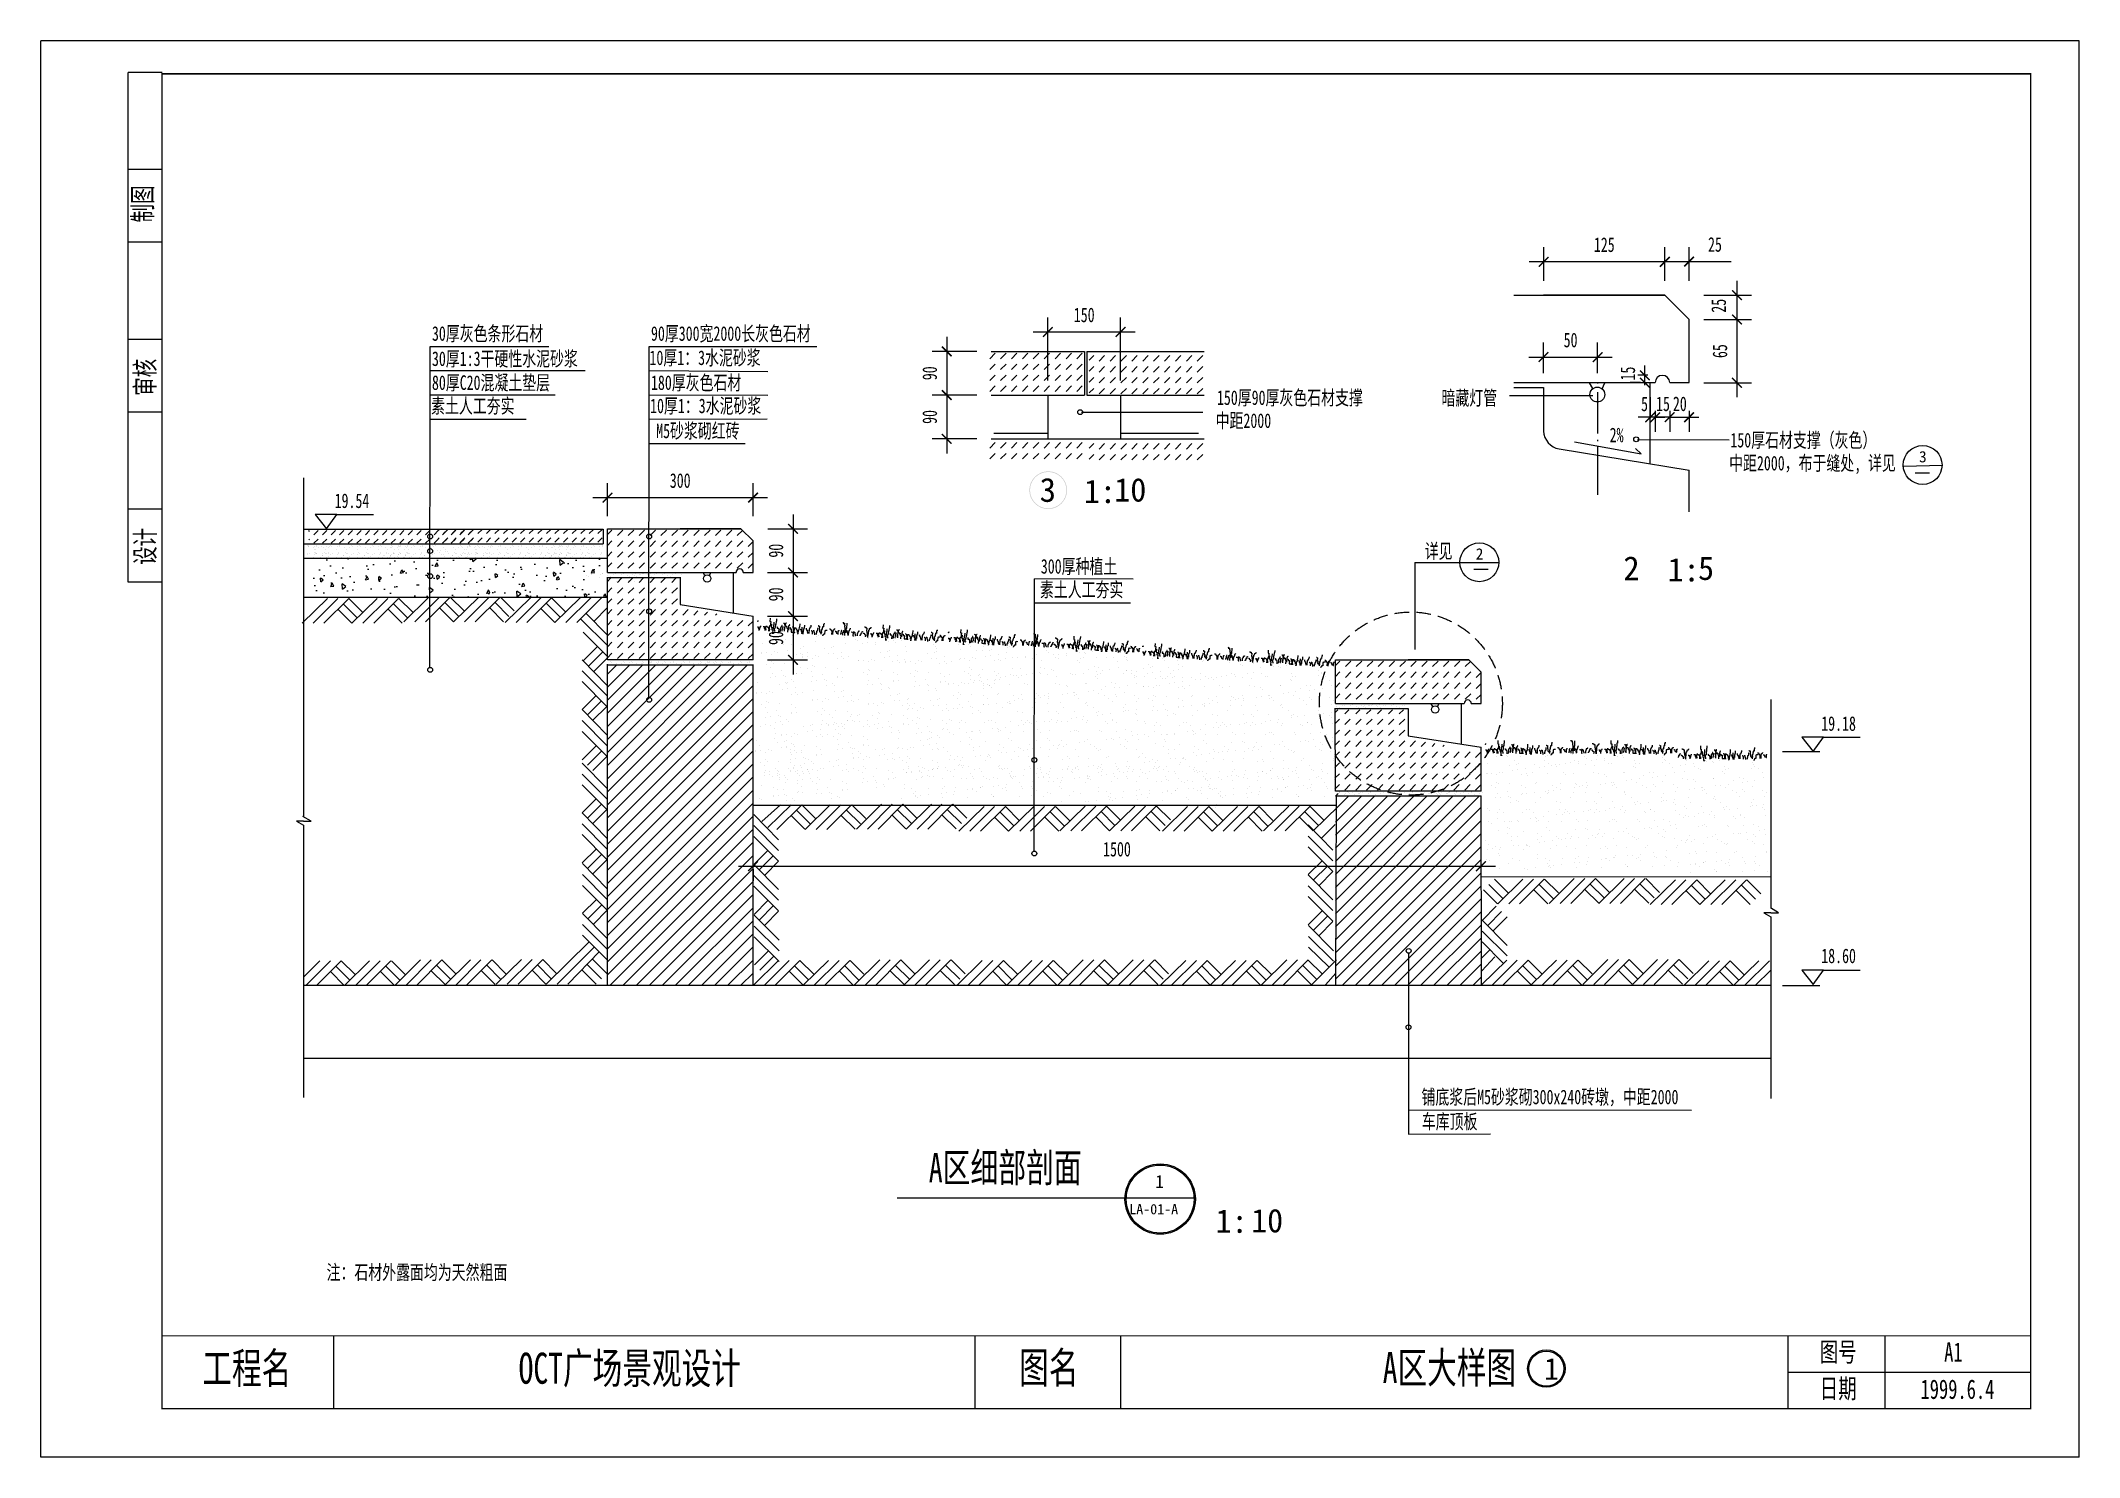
# Model space of a CAD drawing. Extents: x -43530 to -39330, y 16129 to 19047.
import ezdxf

# ---------------------------------------------------------------- set-up
doc = ezdxf.new("R2010")
doc.units = 0
doc.linetypes.add('DASHED', pattern=[0.75, 0.5, -0.25])
doc.layers.get('0').update_dxf_attribs({"linetype": 'CONTINUOUS'})
doc.layers.get('DEFPOINTS').update_dxf_attribs({"linetype": 'CONTINUOUS'})
for name, color, linetype in [('LEVEL', 2, 'CONTINUOUS'), ('STAIR', 140, 'CONTINUOUS'), ('TEXT', 41, 'CONTINUOUS'), ('TK', 1, 'CONTINUOUS'), ('TREE', 3, 'CONTINUOUS')]:
    doc.layers.add(name, color=color, linetype=linetype)
doc.styles.add('HZ', font='simplex.shx', dxfattribs={"width": 0.7, "bigfont": 'hztxt.shx'})
doc.styles.add('STYLE1', font='SIMSUN.TTF', dxfattribs={"width": 0.7})
doc.styles.add('XREF1$0$STYLE3', font='SIMSUN.TTF', dxfattribs={"width": 0.7})
doc.dimstyles.new('STANDARD-1', dxfattribs={"dimscale": 0, "dimtxt": 450, "dimasz": 300, "dimexe": 300, "dimexo": 300, "dimgap": 200, "dimtad": 1, "dimdec": 0, "dimzin": 0, "dimtxsty": 'HZ', "dimcen": 300, "dimdle": 300, "dimclrd": 40, "dimclre": 40, "dimclrt": 41, "dimazin": 3, "dimtfac": 1, "dimtdec": 0, "dimtofl": 0, "dimtmove": 0, "dimatfit": 3, "dimtvp": 1.5, "dimtolj": 1, "dimtzin": 0})

msp = doc.modelspace()

# ---------------------------------------------------------------- texts
at = {"color": 41, "linetype": 'BYBLOCK', "char_height": 30, "attachment_point": 5, "rotation": 90, "style": 'XREF1$0$STYLE3'}
for s, insert in [('\\A1;25', (-40072.7, 18501.1)), ('\\A1;15', (-40260, 18361.4))]:
    msp.add_mtext(s, dxfattribs=dict(at, insert=insert))
at = {"color": 41, "linetype": 'BYBLOCK', "char_height": 30, "attachment_point": 5, "style": 'XREF1$0$STYLE3'}
for s, insert in [('\\A1;15', (-40187.6, 18298.9)), ('\\A1;20', (-40152.9, 18298.9)), ('2%', (-40283.2, 18234.8)), ('\\A1;300', (-42212.5, 18140.8)), ('19.54', (-42888.8, 18099.2)), ('19.18', (-39825.8, 17640.2)), ('18.60', (-39825.8, 17161.7))]:
    msp.add_mtext(s, dxfattribs=dict(at, insert=insert))
at = {"layer": 'STAIR', "color": 41, "style": 'XREF1$0$STYLE3', "width": 0.7}
msp.add_text('5', height=30, dxfattribs=at).set_placement((-40232.8, 18283.9))
at = {"layer": 'TEXT', "linetype": 'CONTINUOUS', "style": 'STYLE1', "width": 0.7}
for s, p in [('制图', (-43300.4, 18672.6)), ('审核', (-43295.2, 18315.6)), ('设计', (-43295.2, 17967.2))]:
    msp.add_text(s, height=40, rotation=90, dxfattribs=at).set_placement(p)
for s, height, p in [('30厚灰色条形石材', 30, (-42724, 18428.9)), ('90厚300宽2000长灰色石材', 30, (-42272.7, 18428.9)), ('30厚1:3干硬性水泥砂浆', 30, (-42724, 18377)), ('10厚1：3水泥砂浆', 30, (-42275.8, 18379)), ('80厚C20混凝土垫层', 30, (-42724, 18327.7)), ('180厚灰色石材', 30, (-42272.7, 18327.7)), ('素土人工夯实', 30, (-42725.8, 18279.9)), ('10厚1：3水泥砂浆', 30, (-42274.5, 18279.9)), ('150厚90厚灰色石材支撑', 30, (-41106.6, 18296.8)), ('暗藏灯管', 30, (-40644, 18296.2)), ('中距2000', 30, (-41109.3, 18249.4)), ('M5砂浆砌红砖', 30, (-42262, 18228.4)), ('150厚石材支撑（灰色）', 30, (-40048.7, 18209.3)), ('中距2000，布于缝处,', 30, (-40051.3, 18161.9)), ('详见', 30, (-39765.2, 18162.2)), ('300厚种植土', 30, (-41469.5, 17949.3)), ('详见', 30, (-40678.6, 17980.7)), ('素土人工夯实', 30, (-41471.3, 17901.4)), ('铺底浆后M5砂浆砌300x240砖墩，中距2000', 30, (-40685.2, 16856.3)), ('车库顶板', 30, (-40684.4, 16805.7)), ('A区细部剖面', 60, (-41700.3, 16695.7)), ('注：石材外露面均为天然粗面', 30, (-42941.1, 16495.1))]:
    msp.add_text(s, height=height, dxfattribs=at).set_placement(p)
at = {"layer": 'TEXT', "linetype": 'CONTINUOUS'}
for s, height, p in [('3', 23.3, (-39660.2, 18178.5)), ('3', 49.4, (-41471.9, 18097.1)), ('10', 48.39, (-41318, 18097.7)), ('1:', 48.39, (-41380.7, 18094.6)), ('2', 23.3, (-40573.5, 17978.2)), ('1:', 48.39, (-40178.1, 17933.2)), ('5', 48.4, (-40115.3, 17936.2)), ('1', 26.4, (-41233.7, 16683.9)), ('LA-01-A', 21.15, (-41287.3, 16629.6)), ('1:', 48.39, (-41109.3, 16591.4)), ('10', 48.39, (-41036.1, 16592.4))]:
    msp.add_text(s, height=height, dxfattribs=at).set_placement(p)
at = {"layer": 'TK', "linetype": 'CONTINUOUS', "style": 'STYLE1', "width": 0.7}
for s, height, p in [('工程名', 64, (-43197.2, 16280.5)), ('OCT广场景观设计', 64, (-42545.5, 16280.5)), ('图名', 64, (-41514.1, 16281.7)), ('A区大样图', 64, (-40765.1, 16281.7)), ('图号', 40, (-39864.8, 16325.9)), ('日期', 40, (-39864.8, 16250.6))]:
    msp.add_text(s, height=height, dxfattribs=at).set_placement(p)
at = {"layer": 'TK', "linetype": 'CONTINUOUS', "width": 0.7}
for s, p in [('A1', (-39608.3, 16325.9)), ('1999.6.4', (-39657.1, 16249.3))]:
    msp.add_text(s, height=40, dxfattribs=at).set_placement(p)
at = {"layer": 'TK', "linetype": 'CONTINUOUS'}
msp.add_text('1', height=44.9, dxfattribs=at).set_placement((-40432.8, 16288.6))

# ---------------------------------------------------------------- blocks, each defined once
blk = doc.blocks.new('DI')
at = {"layer": 'STAIR'}
for p, q in [((-51.9, -51), (0, 0)), ((-29.2, -51), (21.8, 0)), ((43.9, 0), (-7.2, -51)), ((73.4, -51), (124.4, 0)), ((146.5, 0), (95.4, -51)), ((21.8, -22.1), (50.4, -50.7)), ((32.8, -11.1), (61.4, -39.7)), ((72.5, -28.6), (43.9, 0)), ((50.6, -51), (102.6, 0)), ((125.2, -22.1), (153.8, -50.7)), ((136.2, -11.1), (164.8, -39.7)), ((175.8, -28.6), (147.2, 0))]:
    blk.add_line(p, q, dxfattribs=at)
blk = doc.blocks.new('_ARCHTICK')
at = {"color": 0, "linetype": 'BYBLOCK', "const_width": 0.15}
blk.add_lwpolyline([(-0.5, -0.5), (0.5, 0.5)], dxfattribs=at)
blk = doc.blocks.new('*D2')
at = {"color": 40, "linetype": 'BYBLOCK'}
for p, q in [((-41980.1, 18071.4), (-41980.1, 17921.5)), ((-42032, 18041.4), (-41950.1, 18041.4)), ((-42032.5, 17951.5), (-41950.1, 17951.5))]:
    blk.add_line(p, q, dxfattribs=at)
at = {"layer": 'DEFPOINTS', "color": 0, "linetype": 'BYBLOCK'}
for p in [(-42062, 18041.4), (-42062.5, 17951.5), (-41980.1, 17951.5)]:
    blk.add_point(p, dxfattribs=at)
at = {"color": 40, "linetype": 'BYBLOCK', "xscale": 20, "yscale": 20, "zscale": 20}
for p, rotation in [((-41980.1, 18041.4), 90), ((-41980.1, 17951.5), 270)]:
    blk.add_blockref('_ARCHTICK', p, dxfattribs=dict(at, rotation=rotation))
at = {"color": 41, "linetype": 'BYBLOCK', "insert": (-42015.1, 17996.5), "char_height": 30, "attachment_point": 5, "rotation": 90, "style": 'XREF1$0$STYLE3'}
blk.add_mtext('\\A1;90', dxfattribs=at)
blk = doc.blocks.new('*D3')
at = {"color": 40, "linetype": 'BYBLOCK'}
for p, q in [((-41980.1, 17981.5), (-41980.1, 17831.5)), ((-42032.5, 17951.5), (-41950.1, 17951.5)), ((-42032.5, 17861.5), (-41950.1, 17861.5))]:
    blk.add_line(p, q, dxfattribs=at)
at = {"layer": 'DEFPOINTS', "color": 0, "linetype": 'BYBLOCK'}
for p in [(-42062.5, 17951.5), (-42062.5, 17861.5), (-41980.1, 17861.5)]:
    blk.add_point(p, dxfattribs=at)
at = {"color": 40, "linetype": 'BYBLOCK', "xscale": 20, "yscale": 20, "zscale": 20}
for p, rotation in [((-41980.1, 17951.5), 90), ((-41980.1, 17861.5), 270)]:
    blk.add_blockref('_ARCHTICK', p, dxfattribs=dict(at, rotation=rotation))
at = {"color": 41, "linetype": 'BYBLOCK', "insert": (-42015.1, 17906.5), "char_height": 30, "attachment_point": 5, "rotation": 90, "style": 'XREF1$0$STYLE3'}
blk.add_mtext('\\A1;90', dxfattribs=at)
blk = doc.blocks.new('*D4')
at = {"color": 40, "linetype": 'BYBLOCK'}
for p, q in [((-42032.5, 17861.5), (-41950.1, 17861.5)), ((-41980.1, 17891.5), (-41980.1, 17741.5)), ((-42032.5, 17771.5), (-41950.1, 17771.5))]:
    blk.add_line(p, q, dxfattribs=at)
at = {"layer": 'DEFPOINTS', "color": 0, "linetype": 'BYBLOCK'}
for p in [(-42062.5, 17861.5), (-42062.5, 17771.5), (-41980.1, 17771.5)]:
    blk.add_point(p, dxfattribs=at)
at = {"color": 40, "linetype": 'BYBLOCK', "xscale": 20, "yscale": 20, "zscale": 20}
for p, rotation in [((-41980.1, 17861.5), 90), ((-41980.1, 17771.5), 270)]:
    blk.add_blockref('_ARCHTICK', p, dxfattribs=dict(at, rotation=rotation))
at = {"color": 41, "linetype": 'BYBLOCK', "insert": (-42015.1, 17816.5), "char_height": 30, "attachment_point": 5, "rotation": 90, "style": 'XREF1$0$STYLE3'}
blk.add_mtext('\\A1;90', dxfattribs=at)
blk = doc.blocks.new('*D5')
at = {"color": 40, "linetype": 'BYBLOCK'}
for p, q in [((-40117.9, 18292.5), (-40117.9, 18362)), ((-40067.9, 18292.5), (-40067.9, 18362)), ((-40147.9, 18332), (-40067.9, 18332)), ((-40067.9, 18332), (-39981.4, 18332))]:
    blk.add_line(p, q, dxfattribs=at)
at = {"layer": 'DEFPOINTS', "color": 0, "linetype": 'BYBLOCK'}
for p in [(-40067.9, 18332), (-40117.9, 18262.5), (-40067.9, 18262.5)]:
    blk.add_point(p, dxfattribs=at)
at = {"color": 40, "linetype": 'BYBLOCK', "xscale": 20, "yscale": 20, "zscale": 20, "rotation": 180}
blk.add_blockref('_ARCHTICK', (-40117.9, 18332), dxfattribs=at)
at = {"color": 40, "linetype": 'BYBLOCK', "xscale": 20, "yscale": 20, "zscale": 20}
blk.add_blockref('_ARCHTICK', (-40067.9, 18332), dxfattribs=at)
at = {"color": 41, "linetype": 'BYBLOCK', "insert": (-40014.6, 18367), "char_height": 30, "attachment_point": 5, "style": 'XREF1$0$STYLE3'}
blk.add_mtext('\\A1;25', dxfattribs=at)
blk = doc.blocks.new('*D6')
at = {"color": 40, "linetype": 'BYBLOCK'}
for p, q in [((-39969.3, 18242.5), (-39969.3, 18052.5)), ((-40037.9, 18212.5), (-39939.3, 18212.5)), ((-40037.9, 18082.5), (-39939.3, 18082.5))]:
    blk.add_line(p, q, dxfattribs=at)
at = {"layer": 'DEFPOINTS', "color": 0, "linetype": 'BYBLOCK'}
for p in [(-40067.9, 18212.5), (-40067.9, 18082.5), (-39969.3, 18082.5)]:
    blk.add_point(p, dxfattribs=at)
at = {"color": 40, "linetype": 'BYBLOCK', "xscale": 20, "yscale": 20, "zscale": 20}
for p, rotation in [((-39969.3, 18212.5), 90), ((-39969.3, 18082.5), 270)]:
    blk.add_blockref('_ARCHTICK', p, dxfattribs=dict(at, rotation=rotation))
at = {"color": 41, "linetype": 'BYBLOCK', "insert": (-40004.3, 18147.5), "char_height": 30, "attachment_point": 5, "rotation": 90, "style": 'XREF1$0$STYLE3'}
blk.add_mtext('\\A1;65', dxfattribs=at)
blk = doc.blocks.new('*D7')
at = {"color": 40, "linetype": 'BYBLOCK'}
for p, q in [((-40367.9, 18102.4), (-40367.9, 18165.2)), ((-40256.4, 18102.4), (-40256.4, 18165.2)), ((-40397.9, 18135.2), (-40226.4, 18135.2))]:
    blk.add_line(p, q, dxfattribs=at)
at = {"layer": 'DEFPOINTS', "color": 0, "linetype": 'BYBLOCK'}
for p in [(-40256.4, 18135.2), (-40367.9, 18072.4), (-40256.4, 18072.4)]:
    blk.add_point(p, dxfattribs=at)
at = {"color": 40, "linetype": 'BYBLOCK', "xscale": 20, "yscale": 20, "zscale": 20, "rotation": 180}
blk.add_blockref('_ARCHTICK', (-40367.9, 18135.2), dxfattribs=at)
at = {"color": 40, "linetype": 'BYBLOCK', "xscale": 20, "yscale": 20, "zscale": 20}
blk.add_blockref('_ARCHTICK', (-40256.4, 18135.2), dxfattribs=at)
at = {"color": 41, "linetype": 'BYBLOCK', "insert": (-40312.1, 18170.2), "char_height": 30, "attachment_point": 5, "style": 'XREF1$0$STYLE3'}
blk.add_mtext('\\A1;50', dxfattribs=at)
blk = doc.blocks.new('*D8')
at = {"color": 40, "linetype": 'BYBLOCK'}
for p, q in [((-40367.5, 18292.5), (-40367.5, 18361.5)), ((-40117.9, 18292.5), (-40117.9, 18361.5)), ((-40087.9, 18331.5), (-40397.5, 18331.5))]:
    blk.add_line(p, q, dxfattribs=at)
at = {"layer": 'DEFPOINTS', "color": 0, "linetype": 'BYBLOCK'}
for p in [(-40367.5, 18331.5), (-40367.5, 18262.5), (-40117.9, 18262.5)]:
    blk.add_point(p, dxfattribs=at)
at = {"color": 40, "linetype": 'BYBLOCK', "xscale": 20, "yscale": 20, "zscale": 20, "rotation": 180}
blk.add_blockref('_ARCHTICK', (-40367.5, 18331.5), dxfattribs=at)
at = {"color": 40, "linetype": 'BYBLOCK', "xscale": 20, "yscale": 20, "zscale": 20}
blk.add_blockref('_ARCHTICK', (-40117.9, 18331.5), dxfattribs=at)
at = {"color": 41, "linetype": 'BYBLOCK', "insert": (-40242.7, 18366.5), "char_height": 30, "attachment_point": 5, "style": 'XREF1$0$STYLE3'}
blk.add_mtext('\\A1;125', dxfattribs=at)
blk = doc.blocks.new('*D9')
at = {"color": 40, "linetype": 'BYBLOCK'}
for p, q in [((-40389.2, 17986.6), (-40481, 17986.6)), ((-40451, 18016.6), (-40451, 17866.6)), ((-40389.2, 17896.6), (-40481, 17896.6))]:
    blk.add_line(p, q, dxfattribs=at)
at = {"layer": 'DEFPOINTS', "color": 0, "linetype": 'BYBLOCK'}
for p in [(-40359.2, 17986.6), (-40451, 17896.6), (-40359.2, 17896.6)]:
    blk.add_point(p, dxfattribs=at)
at = {"color": 40, "linetype": 'BYBLOCK', "xscale": 20, "yscale": 20, "zscale": 20}
for p, rotation in [((-40451, 17986.6), 90), ((-40451, 17896.6), 270)]:
    blk.add_blockref('_ARCHTICK', p, dxfattribs=dict(at, rotation=rotation))
at = {"color": 41, "linetype": 'BYBLOCK', "insert": (-40486, 17941.6), "char_height": 30, "attachment_point": 5, "rotation": 90, "style": 'XREF1$0$STYLE3'}
blk.add_mtext('\\A1;90', dxfattribs=at)
blk = doc.blocks.new('*D10')
at = {"color": 40, "linetype": 'BYBLOCK'}
for p, q in [((-40389.2, 17896.6), (-40481, 17896.6)), ((-40451, 17926.6), (-40451, 17776.6)), ((-40389.2, 17806.6), (-40481, 17806.6))]:
    blk.add_line(p, q, dxfattribs=at)
at = {"layer": 'DEFPOINTS', "color": 0, "linetype": 'BYBLOCK'}
for p in [(-40359.2, 17896.6), (-40451, 17806.6), (-40359.2, 17806.6)]:
    blk.add_point(p, dxfattribs=at)
at = {"color": 40, "linetype": 'BYBLOCK', "xscale": 20, "yscale": 20, "zscale": 20}
for p, rotation in [((-40451, 17896.6), 90), ((-40451, 17806.6), 270)]:
    blk.add_blockref('_ARCHTICK', p, dxfattribs=dict(at, rotation=rotation))
at = {"color": 41, "linetype": 'BYBLOCK', "insert": (-40486, 17851.6), "char_height": 30, "attachment_point": 5, "rotation": 90, "style": 'XREF1$0$STYLE3'}
blk.add_mtext('\\A1;90', dxfattribs=at)
blk = doc.blocks.new('*D11')
at = {"color": 40, "linetype": 'BYBLOCK'}
for p, q in [((-40272.8, 18026.7), (-40062.8, 18026.7)), ((-40242.8, 17926.6), (-40242.8, 18056.7)), ((-40092.8, 17926.6), (-40092.8, 18056.7))]:
    blk.add_line(p, q, dxfattribs=at)
at = {"layer": 'DEFPOINTS', "color": 0, "linetype": 'BYBLOCK'}
for p in [(-40092.8, 18026.7), (-40242.8, 17896.6), (-40092.8, 17896.6)]:
    blk.add_point(p, dxfattribs=at)
at = {"color": 40, "linetype": 'BYBLOCK', "xscale": 20, "yscale": 20, "zscale": 20, "rotation": 180}
blk.add_blockref('_ARCHTICK', (-40242.8, 18026.7), dxfattribs=at)
at = {"color": 40, "linetype": 'BYBLOCK', "xscale": 20, "yscale": 20, "zscale": 20}
blk.add_blockref('_ARCHTICK', (-40092.8, 18026.7), dxfattribs=at)
at = {"color": 41, "linetype": 'BYBLOCK', "insert": (-40167.8, 18061.7), "char_height": 30, "attachment_point": 5, "style": 'XREF1$0$STYLE3'}
blk.add_mtext('\\A1;150', dxfattribs=at)
blk = doc.blocks.new('*D12')
at = {"color": 40, "linetype": 'BYBLOCK'}
for p, q in [((-42092.5, 17346.5), (-40532.7, 17346.5)), ((-42062.5, 17340.6), (-42062.5, 17316.5)), ((-40562.7, 17340.6), (-40562.7, 17316.5))]:
    blk.add_line(p, q, dxfattribs=at)
at = {"layer": 'DEFPOINTS', "color": 0, "linetype": 'BYBLOCK'}
for p in [(-42062.5, 17370.6), (-40562.7, 17370.6), (-40562.7, 17346.5)]:
    blk.add_point(p, dxfattribs=at)
at = {"color": 40, "linetype": 'BYBLOCK', "xscale": 20, "yscale": 20, "zscale": 20, "rotation": 180}
blk.add_blockref('_ARCHTICK', (-42062.5, 17346.5), dxfattribs=at)
at = {"color": 40, "linetype": 'BYBLOCK', "xscale": 20, "yscale": 20, "zscale": 20}
blk.add_blockref('_ARCHTICK', (-40562.7, 17346.5), dxfattribs=at)
at = {"color": 41, "linetype": 'BYBLOCK', "insert": (-41312.6, 17381.5), "char_height": 30, "attachment_point": 5, "style": 'XREF1$0$STYLE3'}
blk.add_mtext('\\A1;1500', dxfattribs=at)
blk = doc.blocks.new('A$C238B2765')
at = {"layer": 'TEXT', "linetype": 'CONTINUOUS'}
h = blk.add_hatch(color=256, dxfattribs=at)
edge = h.paths.add_edge_path()
edge.add_arc((145, 145), 145, 90, 450)
edge = h.paths.add_edge_path(flags=16)
edge.add_arc((145, 145), 140, 90, 450)
blk.add_text('2', height=184, rotation=90, dxfattribs=at).set_placement((235, 79))

# ---------------------------------------------------------------- dimensions: what is measured, and where the dimension line sits
at = {"layer": 'TEXT', "linetype": 'CONTINUOUS'}
for base, p1, p2, text, picture, middle in [((-40433.3, 18591.6), (-40183.8, 18522.7), (-40433.3, 18522.7), '125', '*D8', (-40308.5, 18626.6)), ((-40133.8, 18592.1), (-40183.8, 18522.7), (-40133.8, 18522.7), '25', '*D5', (-40080.5, 18627.1)), ((-40322.3, 18395.3), (-40433.8, 18332.5), (-40322.3, 18332.5), '50', '*D7', (-40378, 18430.3))]:
    dim = msp.add_linear_dim(base=base, p1=p1, p2=p2, text=text, dimstyle='STANDARD-1', override={"dimscale": 1, "dimtxt": 30, "dimasz": 20, "dimexe": 30, "dimexo": 30, "dimgap": 20, "dimtxsty": 'XREF1$0$STYLE3', "dimblk1": 'ARCHTICK', "dimblk2": 'ARCHTICK', "dimsah": 1, "dimcen": 30, "dimdle": 30}, dxfattribs=at)
    dim.commit()
    dim.dimension.update_dxf_attribs({"geometry": picture, "text_midpoint": middle, "insert": (-65.9, 260.1)})
dim = msp.add_linear_dim(base=(-41305.2, 18447.1), p1=(-41455.2, 18317), p2=(-41305.2, 18317), dimstyle='STANDARD-1', override={"dimscale": 1, "dimtxt": 30, "dimasz": 20, "dimexe": 30, "dimexo": 30, "dimgap": 20, "dimtxsty": 'XREF1$0$STYLE3', "dimblk1": 'ARCHTICK', "dimblk2": 'ARCHTICK', "dimsah": 1, "dimcen": 30, "dimdle": 30}, dxfattribs=at)
dim.commit()
dim.dimension.update_dxf_attribs({"geometry": '*D11', "text_midpoint": (-41380.2, 18482.1), "insert": (-1212.3, 420.4)})
dim = msp.add_linear_dim(base=(-40035.2, 18342.7), p1=(-40133.8, 18472.7), p2=(-40133.8, 18342.7), angle=90, text='65', dimstyle='STANDARD-1', override={"dimscale": 1, "dimtxt": 30, "dimasz": 20, "dimexe": 30, "dimexo": 30, "dimgap": 20, "dimtxsty": 'XREF1$0$STYLE3', "dimblk1": 'ARCHTICK', "dimblk2": 'ARCHTICK', "dimsah": 1, "dimcen": 30, "dimdle": 30}, dxfattribs=at)
dim.commit()
dim.dimension.update_dxf_attribs({"geometry": '*D6', "text_midpoint": (-40070.2, 18407.7), "insert": (-65.9, 260.1)})
for base, p1, p2, picture, middle in [((-41663.4, 18317), (-41571.5, 18407), (-41571.5, 18317), '*D9', (-41698.4, 18362)), ((-41663.4, 18227), (-41571.5, 18317), (-41571.5, 18227), '*D10', (-41698.4, 18272))]:
    dim = msp.add_linear_dim(base=base, p1=p1, p2=p2, angle=90, dimstyle='STANDARD-1', override={"dimscale": 1, "dimtxt": 30, "dimasz": 20, "dimexe": 30, "dimexo": 30, "dimgap": 20, "dimtxsty": 'XREF1$0$STYLE3', "dimblk1": 'ARCHTICK', "dimblk2": 'ARCHTICK', "dimsah": 1, "dimcen": 30, "dimdle": 30}, dxfattribs=at)
    dim.commit()
    dim.dimension.update_dxf_attribs({"geometry": picture, "text_midpoint": middle, "insert": (-1212.3, 420.4)})
for base, p1, p2, picture, middle in [((-41980.1, 17951.5), (-42062, 18041.4), (-42062.5, 17951.5), '*D2', (-42015.1, 17996.5)), ((-41980.1, 17861.5), (-42062.5, 17951.5), (-42062.5, 17861.5), '*D3', (-42015.1, 17906.5)), ((-41980.1, 17771.5), (-42062.5, 17861.5), (-42062.5, 17771.5), '*D4', (-42015.1, 17816.5))]:
    dim = msp.add_linear_dim(base=base, p1=p1, p2=p2, angle=90, dimstyle='STANDARD-1', override={"dimscale": 1, "dimtxt": 30, "dimasz": 20, "dimexe": 30, "dimexo": 30, "dimgap": 20, "dimtxsty": 'XREF1$0$STYLE3', "dimblk1": 'ARCHTICK', "dimblk2": 'ARCHTICK', "dimsah": 1, "dimcen": 30, "dimdle": 30}, dxfattribs=at)
    dim.commit()
    dim.dimension.update_dxf_attribs({"geometry": picture, "text_midpoint": middle})
dim = msp.add_linear_dim(base=(-40562.7, 17346.5), p1=(-42062.5, 17370.6), p2=(-40562.7, 17370.6), dimstyle='STANDARD-1', override={"dimscale": 1, "dimtxt": 30, "dimasz": 20, "dimexe": 30, "dimexo": 30, "dimgap": 20, "dimtxsty": 'XREF1$0$STYLE3', "dimblk1": 'ARCHTICK', "dimblk2": 'ARCHTICK', "dimsah": 1, "dimcen": 30, "dimdle": 30}, dxfattribs=at)
dim.commit()
dim.dimension.update_dxf_attribs({"geometry": '*D12', "text_midpoint": (-41312.6, 17381.5)})

# ---------------------------------------------------------------- hatches: boundary and pattern name
at = {"layer": 'STAIR', "linetype": 'CONTINUOUS'}
h = msp.add_hatch(dxfattribs=at)
h.set_pattern_fill('DASH', color=256, scale=100, angle=45, style=0)
h.set_pattern_definition([(45, (-107905760.477, -19127558.435), (2e-15, 17.6776695297), [12.5, -12.5])])
h.paths.add_polyline_path([(-42637.9, 18008.7), (-42637.9, 18038.7), (-42977.9, 18038.7), (-42977.9, 18008.7)])
h = msp.add_hatch(dxfattribs=at)
h.set_pattern_fill('DASH', color=256, scale=100, angle=45, style=0)
h.set_pattern_definition([(45, (-107905493.535, -19127556.232), (2e-15, 17.6776695297), [12.5, -12.5])])
h.paths.add_polyline_path([(-42371, 18010.9), (-42371, 18040.9), (-42711, 18040.9), (-42711, 18010.9)])
at = {"layer": 'STAIR'}
h = msp.add_hatch(dxfattribs=at)
h.set_pattern_fill('DASH', color=256, scale=5, angle=45, style=0)
h.paths.add_polyline_path([(-42097.5, 17951.5, -1), (-42082.5, 17951.5), (-42062.5, 17951.5), (-42062.5, 18016.5), (-42087.5, 18041.5), (-42212.5, 18041.5), (-42362.5, 18041.5), (-42362.5, 17951.5)])
h = msp.add_hatch(dxfattribs=at)
h.set_pattern_fill('AR-CONC', color=256, scale=0.4, angle=45, style=0)
h.set_pattern_definition([(95, (0, 0), (56.03786, 47.02135), [7.62, -83.82]), (40, (0, 0), (-64.00716, 44.0708), [6.096, -67.056]), (145.451, (4.67, 3.92), (-7.96886, 91.0921), [6.476, -71.236]), (91.1842, (-14.37, 14.37), (88.5641, 64.78137), [11.43, -125.73]), (141.6356, (-6.99, 19.77), (-2.83446, 137.13057), [9.714, -106.854]), (36.184, (-14.37, 14.37), (-2.83423, 137.13055), [9.144, -100.584]), (66, (-3.59, 17.96), (71.80822, 13.95811), [7.62, -83.82]), (11, (-3.59, 17.96), (-34.61597, 69.57648), [6.096, -67.056]), (116.4514, (2.39, 19.124), (37.19202, 83.53458), [6.476, -71.236]), (82.5, (0, 0), (-23.042188, 24.789365), [0, -66.2432, 0, -68.072, 0, -67.31]), (52.5, (0, 0), (-9.43589, 47.2348), [0, -38.8112, 0, -64.7192, 0, -25.654]), (12.5, (-16.02, -16.02), (39.971145, 36.730478), [0, -25.4, 0, -79.248, 0, -105.156]), (2.5, (-23.205, -23.205), (34.70556, 49.088957), [0, -33.02, 0, -52.6288, 0, -74.676])])
h.paths.add_polyline_path([(-42975.4, 17980.8), (-42363, 17980.8), (-42363, 17901.5), (-42975.4, 17901.5)])
h = msp.add_hatch(dxfattribs=at)
h.set_pattern_fill('DASH', color=256, scale=5, angle=45, style=0)
h.set_pattern_definition([(45, (0, -6.794), (2e-15, 22.4506403), [15.875, -15.875])])
h.paths.add_polyline_path([(-42212.5, 17878.6), (-42212.5, 17939.7), (-42362.5, 17939.7), (-42362.5, 17764.7), (-42062.5, 17764.7), (-42062.5, 17854.7)])
h = msp.add_hatch(dxfattribs=at)
h.set_pattern_fill('DASH', color=256, scale=5, angle=45, style=0)
h.set_pattern_definition([(45, (1500, -270), (2e-15, 22.4506403), [15.875, -15.875])])
h.paths.add_polyline_path([(-40597.5, 17681.5, -1), (-40582.5, 17681.5), (-40562.5, 17681.5), (-40562.5, 17746.5), (-40587.5, 17771.5), (-40712.5, 17771.5), (-40862.5, 17771.5), (-40862.5, 17681.5)])
h = msp.add_hatch(dxfattribs=at)
h.set_pattern_fill('DASH', color=256, scale=5, angle=45, style=0)
h.set_pattern_definition([(45, (1498.758, -277.442), (2e-15, 22.4506403), [15.875, -15.875])])
h.paths.add_polyline_path([(-40713.8, 17608), (-40713.8, 17669), (-40863.8, 17669), (-40863.8, 17494.1), (-40563.8, 17494.1), (-40563.8, 17584.1)])
at = {"layer": 'TEXT', "linetype": 'CONTINUOUS'}
h = msp.add_hatch(color=256, dxfattribs=at)
edge = h.paths.add_edge_path()
edge.add_arc((-41454.3, 18121.2), 38.9, 0, 360)
edge = h.paths.add_edge_path(flags=16)
edge.add_arc((-41454.3, 18121.2), 37.5, 0, 360)
h = msp.add_hatch(color=256, dxfattribs=at)
edge = h.paths.add_edge_path()
edge.add_arc((-41223.6, 16660.9), 72.5, 0, 360)
edge = h.paths.add_edge_path(flags=16)
edge.add_arc((-41223.6, 16660.9), 70, 0, 360)
at = {"layer": 'TK', "linetype": 'CONTINUOUS'}
h = msp.add_hatch(color=256, dxfattribs=at)
edge = h.paths.add_edge_path(flags=16)
edge.add_arc((-40427.9, 16311.7), 36.2, 0, 360)
edge = h.paths.add_edge_path()
edge.add_arc((-40427.9, 16311.7), 38.6, 0, 360)

# ---------------------------------------------------------------- linework, layer by layer
at = {"color": 40, "linetype": 'BYBLOCK'}
for p, q in [((-40103.8, 18522.7), (-40005.2, 18522.7)), ((-40035.2, 18552.7), (-40035.2, 18472.7)), ((-40103.8, 18472.7), (-40005.2, 18472.7)), ((-40035.2, 18472.7), (-40035.2, 18386.2)), ((-40218.5, 18357.8), (-40239.5, 18357.8)), ((-40225, 18337.3), (-40225, 18377.8)), ((-40503.9, 18316.5), (-40332.5, 18316.5)), ((-40322.4, 18343.3), (-40322.4, 18340.7)), ((-40322.3, 18323.4), (-40322.3, 18237.9)), ((-40233.8, 18342.7), (-40255, 18342.7)), ((-40213.8, 18312.7), (-40213.8, 18269.6)), ((-41385.9, 18281.6), (-41135.5, 18281.6)), ((-40173.8, 18271.4), (-40238.6, 18271.4)), ((-40203.8, 18271.4), (-40238.6, 18271.4)), ((-40203.8, 18284.5), (-40203.8, 18241.4)), ((-40203.8, 18284.5), (-40203.8, 18241.4)), ((-40203.8, 18271.4), (-40183.8, 18271.4)), ((-40173.8, 18284.5), (-40173.8, 18241.4)), ((-40173.8, 18284.5), (-40173.8, 18241.4)), ((-40173.8, 18271.4), (-40133.9, 18271.4)), ((-40133.8, 18284.5), (-40133.8, 18241.4)), ((-40133.8, 18271.4), (-40113.8, 18271.4)), ((-41566, 18238.4), (-41455.2, 18238.4)), ((-41305.2, 18238.4), (-41144.5, 18238.4)), ((-40369.9, 18220.8), (-40232.7, 18196.2)), ((-40322.4, 18224.6), (-40322.4, 18221.9)), ((-40322.3, 18212.1), (-40322.3, 18111.7)), ((-40232.7, 18196.2), (-40244.5, 18206.7)), ((-40240.3, 18225.6), (-40051.4, 18225)), ((-39691.2, 18170.3), (-39612.7, 18172.8)), ((-42392.5, 18105.8), (-42032.5, 18105.8)), ((-42362.5, 18067.9), (-42362.5, 18135.8)), ((-42062.5, 18067.9), (-42062.5, 18135.8)), ((-42919.7, 18071.4), (-42844.4, 18071.4)), ((-42102.5, 17867.9), (-42102.5, 17951.5)), ((-40699, 17972.5), (-40699, 17792.7)), ((-40699, 17972.5), (-40526, 17972.5)), ((-40602.5, 17597.9), (-40602.5, 17681.5)), ((-39856.7, 17612.4), (-39781.4, 17612.4)), ((-39941.6, 17583.1), (-39864.6, 17583.1)), ((-40862.5, 17471.5), (-42062.5, 17471.5)), ((-39965.6, 17324.4), (-40561.5, 17324.1)), ((-39941.6, 17101.1), (-39864.6, 17101.1)), ((-39856.7, 17132.5), (-39781.4, 17132.5))]:
    msp.add_line(p, q, dxfattribs=at)
for points in [[(-42919.7, 18071.4), (-42964.5, 18071.4), (-42941, 18041.6)], [(-39856.7, 17612.4), (-39901.5, 17612.4), (-39878, 17582.7)], [(-39856.7, 17132.5), (-39901.5, 17132.5), (-39878, 17102.8)]]:
    msp.add_lwpolyline(points, close=True, dxfattribs=at)
at = {"layer": 'DEFPOINTS', "color": 0, "linetype": 'BYBLOCK'}
for p in [(-40133.8, 18472.7), (-40035.2, 18472.7), (-40204, 18357.8), (-40225, 18342.7), (-40213.8, 18342.7), (-40203.8, 18342.7), (-40203.8, 18342.7), (-40203.8, 18342.7), (-40173.8, 18342.7), (-40173.8, 18342.7), (-40133.8, 18342.7), (-40213.8, 18299.6), (-40203.8, 18271.4), (-40173.8, 18271.4), (-42062.5, 18105.8), (-42362.5, 18057), (-42062.5, 18057)]:
    msp.add_point(p, dxfattribs=at)
at = {"layer": 'LEVEL'}
for p, q in [((-40495.2, 18522.7), (-40183.8, 18522.7)), ((-40183.8, 18522.7), (-40433.8, 18522.7)), ((-40133.8, 18472.7), (-40183.8, 18522.7)), ((-40133.8, 18342.7), (-40133.8, 18472.7)), ((-41571.5, 18407), (-41379.7, 18407)), ((-41379.7, 18407), (-41379.7, 18317)), ((-41374.7, 18407), (-41374.7, 18317)), ((-41374.7, 18407), (-41133, 18407)), ((-41571.5, 18317), (-41379.7, 18317)), ((-41455.2, 18317), (-41455.2, 18227)), ((-41374.7, 18317), (-41133, 18317)), ((-41305.2, 18317), (-41305.2, 18227)), ((-40495.2, 18342.7), (-40203.8, 18342.7)), ((-40495.2, 18332.5), (-40433.8, 18332.5)), ((-40433.8, 18332.7), (-40433.8, 18242.9)), ((-40331.9, 18330.5), (-40338.9, 18342.5)), ((-40313, 18329.9), (-40307.4, 18342.5)), ((-40173.8, 18342.7), (-40133.8, 18342.7)), ((-41571.5, 18227), (-41133, 18227)), ((-40401.7, 18206.1), (-40133.8, 18162.7)), ((-40133.8, 18076.3), (-40133.8, 18162.7)), ((-39667.9, 18156.7), (-39638.4, 18156.7)), ((-42362.5, 18041.5), (-42087.5, 18041.5)), ((-42362.5, 17951.5), (-42362.5, 18041.5)), ((-42087.5, 18041.5), (-42212.5, 18041.5)), ((-42062.5, 18016.5), (-42087.5, 18041.5)), ((-42062.5, 17951.5), (-42062.5, 18016.5)), ((-42362.5, 17951.5), (-42097.5, 17951.5)), ((-42362.5, 17771.5), (-42362.5, 17942)), ((-42362.5, 17941.5), (-42212.5, 17941.5)), ((-42212.5, 17942), (-42212.5, 17885.4)), ((-42161.6, 17945.5), (-42165.1, 17951.4)), ((-42152.2, 17945.1), (-42149.3, 17951.4)), ((-42082.5, 17951.5), (-42062.5, 17951.5)), ((-40577.1, 17958.5), (-40547.6, 17958.5)), ((-42212.5, 17885.4), (-42062.5, 17861.5)), ((-42062.5, 17771.5), (-42062.5, 17861.5)), ((-42062.5, 17771.5), (-42362.5, 17771.5)), ((-40862.5, 17771.5), (-40587.5, 17771.5)), ((-40862.5, 17681.5), (-40862.5, 17771.5)), ((-40587.5, 17771.5), (-40712.5, 17771.5)), ((-40562.5, 17746.5), (-40587.5, 17771.5)), ((-42362.5, 17101.5), (-42362.5, 17762.9)), ((-42362.5, 17761.5), (-42062.5, 17761.5)), ((-42062.5, 17101.5), (-42062.5, 17762.2)), ((-40562.5, 17681.5), (-40562.5, 17746.5)), ((-40862.5, 17501.5), (-40863.3, 17672.1)), ((-40862.5, 17681.5), (-40597.5, 17681.5)), ((-40862.5, 17671.5), (-40712.5, 17671.5)), ((-40712.5, 17671.5), (-40712.5, 17615.4)), ((-40661.6, 17675.5), (-40665.1, 17681.4)), ((-40652.2, 17675.1), (-40649.3, 17681.4)), ((-40582.5, 17681.5), (-40562.5, 17681.5)), ((-40712.5, 17615.4), (-40562.5, 17591.5)), ((-40562.5, 17501.5), (-40562.5, 17591.5)), ((-40562.5, 17501.5), (-40862.5, 17501.5)), ((-40861, 17491.7), (-40862.5, 17101.5)), ((-40862.5, 17491.5), (-40562.5, 17491.5)), ((-40562.8, 17491.4), (-40562.5, 17101.5)), ((-42989, 17101.5), (-39965.6, 17101.5)), ((-42989, 16951.5), (-39965.6, 16951.5))]:
    msp.add_line(p, q, dxfattribs=at)
at = {"layer": 'LEVEL', "linetype": 'CONTINUOUS'}
for p, q in [((-42989, 18040.9), (-42371, 18040.9)), ((-42371, 18040.9), (-42371, 18010.9)), ((-42989, 18010.9), (-42371, 18010.9)), ((-42989, 17980.9), (-42362.5, 17980.9)), ((-42989, 17900.9), (-42362.5, 17900.9))]:
    msp.add_line(p, q, dxfattribs=at)
at = {"layer": 'LEVEL'}
for centre, radius in [((-40323, 18318.2), 15.3), ((-42157.1, 17939.3), 7.67), ((-40657.1, 17669.3), 7.67)]:
    msp.add_circle(centre, radius, dxfattribs=at)
at = {"layer": 'LEVEL', "linetype": 'CONTINUOUS'}
for centre in [(-41388.5, 18282), (-40242.9, 18226), (-42727.8, 18025.7), (-42276.5, 18025.7), (-42727.8, 17995.7), (-42727.8, 17943.9), (-42276.5, 17871.7), (-42727.8, 17751.2), (-42276.5, 17689.2), (-41482.8, 17565.4), (-41482.8, 17372.8), (-40711.6, 17172.1), (-40712.1, 17014.8)]:
    msp.add_circle(centre, 5, dxfattribs=at)
at = {"layer": 'LEVEL', "linetype": 'DASHED', "ltscale": 60}
msp.add_circle((-40707.1, 17681.6), 188.5, dxfattribs=at)
at = {"layer": 'LEVEL'}
for centre, radius, start, end in [((-40188.8, 18342.7), 15, 0, 180), ((-40394.2, 18245), 39.6, 183.027, 259.012), ((-42090, 17951.5), 7.5, 0, 180), ((-40590, 17681.5), 7.5, 0, 180)]:
    msp.add_arc(centre, radius, start, end, dxfattribs=at)
at = {"layer": 'STAIR'}
for p, q in [((-41574.8, 18391.9), (-41563.6, 18403.1)), ((-41552.3, 18391.9), (-41541.1, 18403.1)), ((-41529.9, 18391.9), (-41518.7, 18403.1)), ((-41507.4, 18391.9), (-41496.2, 18403.1)), ((-41485, 18391.9), (-41473.8, 18403.1)), ((-41462.5, 18391.9), (-41451.3, 18403.1)), ((-41440.1, 18391.9), (-41428.9, 18403.1)), ((-41417.6, 18391.9), (-41406.4, 18403.1)), ((-41395.2, 18391.9), (-41384, 18403.1)), ((-41369.9, 18388.9), (-41360.5, 18398.3)), ((-41349.3, 18387), (-41338.1, 18398.3)), ((-41326.9, 18387), (-41315.6, 18398.3)), ((-41304.4, 18387), (-41293.2, 18398.3)), ((-41282, 18387), (-41270.7, 18398.3)), ((-41259.5, 18387), (-41248.3, 18398.3)), ((-41237.1, 18387), (-41225.8, 18398.3)), ((-41214.6, 18387), (-41203.4, 18398.3)), ((-41192.2, 18387), (-41180.9, 18398.3)), ((-41169.7, 18387), (-41158.5, 18398.3)), ((-41147.3, 18387), (-41136, 18398.3)), ((-41574.8, 18369.5), (-41563.6, 18380.7)), ((-41574.8, 18347), (-41563.6, 18358.2)), ((-41552.3, 18369.5), (-41541.1, 18380.7)), ((-41552.3, 18347), (-41541.1, 18358.2)), ((-41529.9, 18369.5), (-41518.7, 18380.7)), ((-41529.9, 18347), (-41518.7, 18358.2)), ((-41507.4, 18369.5), (-41496.2, 18380.7)), ((-41507.4, 18347), (-41496.2, 18358.2)), ((-41485, 18369.5), (-41473.8, 18380.7)), ((-41485, 18347), (-41473.8, 18358.2)), ((-41462.5, 18369.5), (-41451.3, 18380.7)), ((-41462.5, 18347), (-41451.3, 18358.2)), ((-41440.1, 18369.5), (-41428.9, 18380.7)), ((-41440.1, 18347), (-41428.9, 18358.2)), ((-41417.6, 18369.5), (-41406.4, 18380.7)), ((-41417.6, 18347), (-41406.4, 18358.2)), ((-41395.2, 18369.5), (-41384, 18380.7)), ((-41395.2, 18347), (-41384, 18358.2)), ((-41369.9, 18366.4), (-41360.5, 18375.8)), ((-41349.3, 18364.6), (-41338.1, 18375.8)), ((-41326.9, 18364.6), (-41315.6, 18375.8)), ((-41304.4, 18364.6), (-41293.2, 18375.8)), ((-41282, 18364.6), (-41270.7, 18375.8)), ((-41259.5, 18364.6), (-41248.3, 18375.8)), ((-41237.1, 18364.6), (-41225.8, 18375.8)), ((-41214.6, 18364.6), (-41203.4, 18375.8)), ((-41192.2, 18364.6), (-41180.9, 18375.8)), ((-41169.7, 18364.6), (-41158.5, 18375.8)), ((-41147.3, 18364.6), (-41136, 18375.8)), ((-41574.8, 18324.6), (-41563.6, 18335.8)), ((-41552.3, 18324.6), (-41541.1, 18335.8)), ((-41529.9, 18324.6), (-41518.7, 18335.8)), ((-41507.4, 18324.6), (-41496.2, 18335.8)), ((-41485, 18324.6), (-41473.8, 18335.8)), ((-41462.5, 18324.6), (-41451.3, 18335.8)), ((-41440.1, 18324.6), (-41428.9, 18335.8)), ((-41417.6, 18324.6), (-41406.4, 18335.8)), ((-41395.2, 18324.6), (-41384, 18335.8)), ((-41369.9, 18344), (-41360.5, 18353.4)), ((-41369.9, 18321.5), (-41360.5, 18330.9)), ((-41349.3, 18342.1), (-41338.1, 18353.4)), ((-41349.3, 18319.7), (-41338.1, 18330.9)), ((-41326.9, 18342.1), (-41315.6, 18353.4)), ((-41326.9, 18319.7), (-41315.6, 18330.9)), ((-41304.4, 18342.1), (-41293.2, 18353.4)), ((-41304.4, 18319.7), (-41293.2, 18330.9)), ((-41282, 18342.1), (-41270.7, 18353.4)), ((-41282, 18319.7), (-41270.7, 18330.9)), ((-41259.5, 18342.1), (-41248.3, 18353.4)), ((-41259.5, 18319.7), (-41248.3, 18330.9)), ((-41237.1, 18342.1), (-41225.8, 18353.4)), ((-41237.1, 18319.7), (-41225.8, 18330.9)), ((-41214.6, 18342.1), (-41203.4, 18353.4)), ((-41214.6, 18319.7), (-41203.4, 18330.9)), ((-41192.2, 18342.1), (-41180.9, 18353.4)), ((-41192.2, 18319.7), (-41180.9, 18330.9)), ((-41169.7, 18342.1), (-41158.5, 18353.4)), ((-41169.7, 18319.7), (-41158.5, 18330.9)), ((-41147.3, 18342.1), (-41136, 18353.4)), ((-41147.3, 18319.7), (-41136, 18330.9)), ((-41574.8, 18207.9), (-41563.6, 18219.1)), ((-41574.8, 18185.5), (-41563.6, 18196.7)), ((-41552.3, 18207.9), (-41541.1, 18219.1)), ((-41552.3, 18185.5), (-41541.1, 18196.7)), ((-41529.9, 18207.9), (-41518.7, 18219.1)), ((-41529.9, 18185.5), (-41518.7, 18196.7)), ((-41507.4, 18207.9), (-41496.2, 18219.1)), ((-41507.4, 18185.5), (-41496.2, 18196.7)), ((-41485, 18207.9), (-41473.8, 18219.1)), ((-41485, 18185.5), (-41473.8, 18196.7)), ((-41462.5, 18207.9), (-41451.3, 18219.1)), ((-41462.5, 18185.5), (-41451.3, 18196.7)), ((-41440.1, 18207.9), (-41428.9, 18219.1)), ((-41440.1, 18185.5), (-41428.9, 18196.7)), ((-41417.6, 18207.9), (-41406.4, 18219.1)), ((-41417.6, 18185.5), (-41406.4, 18196.7)), ((-41395.2, 18207.9), (-41384, 18219.1)), ((-41395.2, 18185.5), (-41384, 18196.7)), ((-41369.9, 18207.7), (-41360.5, 18217.1)), ((-41369.9, 18185.2), (-41360.5, 18194.6)), ((-41349.3, 18205.9), (-41338.1, 18217.1)), ((-41349.3, 18183.4), (-41338.1, 18194.6)), ((-41326.9, 18205.9), (-41315.6, 18217.1)), ((-41326.9, 18183.4), (-41315.6, 18194.6)), ((-41304.4, 18205.9), (-41293.2, 18217.1)), ((-41304.4, 18183.4), (-41293.2, 18194.6)), ((-41282, 18205.9), (-41270.7, 18217.1)), ((-41282, 18183.4), (-41270.7, 18194.6)), ((-41259.5, 18205.9), (-41248.3, 18217.1)), ((-41259.5, 18183.4), (-41248.3, 18194.6)), ((-41237.1, 18205.9), (-41225.8, 18217.1)), ((-41237.1, 18183.4), (-41225.8, 18194.6)), ((-41214.6, 18205.9), (-41203.4, 18217.1)), ((-41214.6, 18183.4), (-41203.4, 18194.6)), ((-41192.2, 18205.9), (-41180.9, 18217.1)), ((-41192.2, 18183.4), (-41180.9, 18194.6)), ((-41169.7, 18205.9), (-41158.5, 18217.1)), ((-41169.7, 18183.4), (-41158.5, 18194.6)), ((-41147.3, 18205.9), (-41136, 18217.1)), ((-41147.3, 18183.4), (-41136, 18194.6)), ((-42573.2, 17848.4), (-42521.3, 17899.4)), ((-42550.5, 17848.4), (-42499.4, 17899.4)), ((-42477.4, 17899.4), (-42528.4, 17848.4)), ((-42448.8, 17870.8), (-42477.4, 17899.4)), ((-42470.6, 17848.4), (-42418.7, 17899.4)), ((-42447.9, 17848.4), (-42396.9, 17899.4)), ((-42374.8, 17899.4), (-42425.8, 17848.4)), ((-42499.5, 17877.3), (-42470.9, 17848.7)), ((-42488.4, 17888.4), (-42459.8, 17859.7)), ((-42417.7, 17855.9), (-42361.2, 17799.6)), ((-42406.4, 17867.2), (-42362.7, 17822.9)), ((-42389.9, 17851.5), (-42362.7, 17878.6)), ((-42361.2, 17777.5), (-42412.3, 17828.5)), ((-42383.3, 17798.8), (-42412, 17770.2)), ((-42372.3, 17787.8), (-42400.9, 17759.2)), ((-42389.9, 17748.1), (-42361.3, 17776.7)), ((-42362.5, 17742.3), (-42343.3, 17761.5)), ((-42362.5, 17715.4), (-42316.4, 17761.5)), ((-42362.5, 17688.5), (-42289.4, 17761.5)), ((-42362.5, 17661.5), (-42262.5, 17761.5)), ((-42362.5, 17634.6), (-42235.6, 17761.5)), ((-42362.5, 17607.6), (-42208.6, 17761.5)), ((-42362.5, 17580.7), (-42181.7, 17761.5)), ((-42362.5, 17553.8), (-42154.7, 17761.5)), ((-42362.5, 17526.8), (-42127.8, 17761.5)), ((-42362.5, 17499.9), (-42100.9, 17761.5)), ((-42362.5, 17472.9), (-42073.9, 17761.5)), ((-42362.5, 17446), (-42062.5, 17746)), ((-42362.5, 17419), (-42062.5, 17719)), ((-42362.5, 17392.1), (-42062.5, 17692.1)), ((-42362.5, 17365.2), (-42062.5, 17665.2)), ((-42362.5, 17338.2), (-42062.5, 17638.2)), ((-42362.5, 17311.3), (-42062.5, 17611.3)), ((-42362.5, 17284.3), (-42062.5, 17584.3)), ((-42362.5, 17257.4), (-42062.5, 17557.4)), ((-42362.5, 17230.5), (-42062.5, 17530.5)), ((-42362.5, 17203.5), (-42062.5, 17503.5)), ((-42362.5, 17176.6), (-42062.5, 17476.6)), ((-42044.1, 17438.5), (-42005.9, 17473.3)), ((-42032, 17426.5), (-41984.1, 17473.3)), ((-41962, 17473.3), (-42013.1, 17422.3)), ((-41933.5, 17444.7), (-41962.1, 17473.3)), ((-41955.3, 17422.3), (-41903.4, 17473.3)), ((-41932.6, 17422.3), (-41881.5, 17473.3)), ((-41859.5, 17473.3), (-41910.5, 17422.3)), ((-41830.1, 17444.7), (-41858.7, 17473.3)), ((-40862.5, 17491.2), (-40857.2, 17496.5)), ((-40862.5, 17464.2), (-40835.2, 17491.5)), ((-40862.5, 17437.3), (-40808.3, 17491.5)), ((-40862.5, 17410.4), (-40781.4, 17491.5)), ((-40862.5, 17383.4), (-40754.4, 17491.5)), ((-40862.5, 17356.5), (-40727.5, 17491.5)), ((-40862.5, 17329.5), (-40700.5, 17491.5)), ((-40862.5, 17302.6), (-40673.6, 17491.5)), ((-40862.5, 17275.7), (-40646.6, 17491.5)), ((-40862.5, 17248.7), (-40619.7, 17491.5)), ((-40862.5, 17221.8), (-40592.8, 17491.5)), ((-40862.5, 17194.8), (-40565.8, 17491.5)), ((-42362.5, 17149.6), (-42062.5, 17449.6)), ((-41984.2, 17451.2), (-41955.6, 17422.6)), ((-41973.1, 17462.2), (-41944.5, 17433.6)), ((-41880.8, 17451.2), (-41852.2, 17422.6)), ((-41869.7, 17462.2), (-41841.1, 17433.6)), ((-41010.7, 17419.3), (-40958.8, 17470.4)), ((-40988.1, 17419.3), (-40937, 17470.4)), ((-40914.9, 17470.4), (-40966, 17419.3)), ((-40937.1, 17448.3), (-40908.5, 17419.6)), ((-40926, 17459.3), (-40897.4, 17430.7)), ((-40886.4, 17441.7), (-40915, 17470.3)), ((-40908.2, 17419.3), (-40856.3, 17470.4)), ((-40890.8, 17404.8), (-40863.2, 17432.4)), ((-40862.5, 17167.9), (-40562.5, 17467.9)), ((-40862.5, 17141), (-40562.5, 17441)), ((-42362.5, 17122.7), (-42062.5, 17422.7)), ((-42356.7, 17101.5), (-42062.5, 17395.8)), ((-40862.5, 17114), (-40562.5, 17414)), ((-42413.9, 17351.9), (-42362.9, 17300)), ((-42329.8, 17101.5), (-42062.5, 17368.8)), ((-40848.1, 17101.5), (-40562.5, 17387.1)), ((-40821.1, 17101.5), (-40562.5, 17360.1)), ((-42413.9, 17329.2), (-42362.9, 17278.2)), ((-42362.9, 17256.1), (-42413.9, 17307.1)), ((-42302.9, 17101.5), (-42062.5, 17341.9)), ((-42275.9, 17101.5), (-42062.5, 17314.9)), ((-40794.2, 17101.5), (-40562.5, 17333.2)), ((-40767.2, 17101.5), (-40562.5, 17306.3)), ((-40546.1, 17309), (-40517.5, 17280.4)), ((-40506.4, 17291.4), (-40535, 17320)), ((-40528.2, 17269), (-40476.3, 17320.1)), ((-40505.5, 17269), (-40454.5, 17320.1)), ((-40432.4, 17320.1), (-40483.4, 17269)), ((-40442.7, 17309), (-40414.1, 17280.4)), ((-40403, 17291.4), (-40431.6, 17320)), ((-42385, 17278.2), (-42413.6, 17249.6)), ((-42374, 17267.2), (-42402.6, 17238.5)), ((-42249, 17101.5), (-42062.5, 17288)), ((-40740.3, 17101.5), (-40562.5, 17279.3)), ((-40531.1, 17264.3), (-40559.7, 17235.7)), ((-40557.1, 17297.9), (-40528.5, 17269.3)), ((-40453.7, 17297.9), (-40425.1, 17269.3)), ((-42413.9, 17249.3), (-42362.9, 17197.4)), ((-42413.9, 17226.6), (-42362.9, 17175.6)), ((-42391.5, 17227.5), (-42362.9, 17256.1)), ((-42222, 17101.5), (-42062.5, 17261.1)), ((-42195.1, 17101.5), (-42062.5, 17234.1)), ((-42059.9, 17245.8), (-42008.8, 17193.9)), ((-42059.9, 17223.1), (-42008.8, 17172.1)), ((-40917.9, 17224.4), (-40866.8, 17172.5)), ((-40713.4, 17101.5), (-40562.5, 17252.4)), ((-40686.4, 17101.5), (-40562.5, 17225.4)), ((-40560, 17235.5), (-40509, 17183.5)), ((-40520.1, 17253.3), (-40548.7, 17224.7)), ((-40537.6, 17213.6), (-40509, 17242.2)), ((-42488.9, 17103.4), (-42400.1, 17190.7)), ((-42466.2, 17103.4), (-42389.5, 17180.1)), ((-42362.9, 17153.5), (-42413.9, 17204.5)), ((-42168.2, 17101.5), (-42062.5, 17207.2)), ((-42141.2, 17101.5), (-42062.5, 17180.2)), ((-42008.8, 17150), (-42059.9, 17201)), ((-40917.9, 17201.8), (-40866.8, 17150.7)), ((-40876.4, 17139.2), (-40917.9, 17179.7)), ((-40659.5, 17101.5), (-40562.5, 17198.5)), ((-40560, 17212.7), (-40509, 17161.7)), ((-40517.1, 17146.7), (-40560, 17190.7)), ((-42989, 17118.3), (-42955, 17151.8)), ((-42984.2, 17100.8), (-42933.2, 17151.8)), ((-42911.1, 17151.8), (-42962.1, 17100.8)), ((-42922.2, 17140.7), (-42893.5, 17112.1)), ((-42882.5, 17123.2), (-42911.1, 17151.8)), ((-42904.3, 17100.8), (-42852.4, 17151.8)), ((-42881.6, 17100.8), (-42830.6, 17151.8)), ((-42808.5, 17151.8), (-42859.5, 17100.8)), ((-42818.8, 17140.7), (-42790.2, 17112.1)), ((-42779.1, 17123.2), (-42807.7, 17151.8)), ((-42591.4, 17103.4), (-42539.5, 17154.4)), ((-42568.8, 17103.4), (-42517.7, 17154.4)), ((-42495.6, 17154.4), (-42546.7, 17103.4)), ((-42506.7, 17143.3), (-42478.1, 17114.7)), ((-42467.1, 17125.8), (-42495.7, 17154.4)), ((-42378.7, 17170.6), (-42444.1, 17103.4)), ((-42403.3, 17143.3), (-42374.7, 17114.7)), ((-42363.7, 17125.8), (-42392.3, 17154.4)), ((-42114.3, 17101.5), (-42062.5, 17153.3)), ((-42030.9, 17172.1), (-42059.5, 17143.5)), ((-42019.9, 17161.1), (-42048.5, 17132.5)), ((-41014.5, 17102.3), (-40962.6, 17153.4)), ((-40991.9, 17102.3), (-40940.8, 17153.4)), ((-40918.7, 17153.4), (-40969.8, 17102.3)), ((-40929.8, 17142.3), (-40901.2, 17113.7)), ((-40890.1, 17124.7), (-40918.8, 17153.3)), ((-40912, 17102.3), (-40860.1, 17153.4)), ((-40632.5, 17101.5), (-40562.5, 17171.6)), ((-40605.6, 17101.5), (-40562.5, 17144.6)), ((-40545.2, 17173.9), (-40562.7, 17155.5)), ((-40534, 17159.6), (-40560.6, 17130.9)), ((-40144.8, 17100.6), (-40092.9, 17151.6)), ((-40122.1, 17100.6), (-40071, 17151.6)), ((-40049, 17151.6), (-40100, 17100.6)), ((-40060, 17140.5), (-40031.4, 17111.9)), ((-40020.4, 17123), (-40049, 17151.6)), ((-40042.2, 17100.6), (-39990.3, 17151.6)), ((-40019.5, 17100.6), (-39968.5, 17151.6)), ((-42933.2, 17129.7), (-42904.6, 17101.1)), ((-42829.8, 17129.7), (-42801.2, 17101.1)), ((-42517.8, 17132.3), (-42489.1, 17103.7)), ((-42414.4, 17132.3), (-42385.8, 17103.7)), ((-42087.3, 17101.5), (-42062.5, 17126.4)), ((-40940.8, 17131.2), (-40912.2, 17102.6)), ((-40882.9, 17102.4), (-40861.9, 17126)), ((-40578.7, 17101.5), (-40562.5, 17117.7)), ((-40071.1, 17129.5), (-40042.5, 17100.9)), ((-39965.6, 17132.3), (-39997.4, 17100.6))]:
    msp.add_line(p, q, dxfattribs=at)
at = {"layer": 'STAIR', "linetype": 'CONTINUOUS'}
for p, q in [((-42989, 18146.5), (-42989, 17448.7)), ((-42980, 17991.6), (-42980, 17991.6)), ((-42979.6, 17989.5), (-42979.6, 17989.5)), ((-42979.5, 18008.2), (-42979.5, 18008.2)), ((-42979.3, 18007.5), (-42979.3, 18007.5)), ((-42978.9, 18005.9), (-42978.9, 18005.9)), ((-42977.4, 18005.6), (-42977.4, 18005.6)), ((-42975.6, 17991), (-42975.6, 17991)), ((-42968.1, 18002.7), (-42968.1, 18002.7)), ((-42967.1, 17982.2), (-42967.1, 17982.2)), ((-42966.5, 17999), (-42966.5, 17999)), ((-42965.8, 18004.8), (-42965.8, 18004.8)), ((-42965.5, 17993.1), (-42965.5, 17993.1)), ((-42965.4, 17987.7), (-42965.4, 17987.7)), ((-42964.3, 17990.4), (-42964.3, 17990.4)), ((-42963.4, 17992.5), (-42963.4, 17992.5)), ((-42963.3, 17999.7), (-42963.3, 17999.7)), ((-42962.1, 17991.6), (-42962.1, 17991.6)), ((-42961.8, 17990.5), (-42961.8, 17990.5)), ((-42961.4, 18007.5), (-42961.4, 18007.5)), ((-42961, 18005.9), (-42961, 18005.9)), ((-42957.2, 18004), (-42957.2, 18004)), ((-42953, 17982.5), (-42953, 17982.5)), ((-42951.9, 18005.6), (-42951.9, 18005.6)), ((-42950, 17991), (-42950, 17991)), ((-42949.8, 17986.6), (-42949.8, 17986.6)), ((-42949.6, 17985.9), (-42949.6, 17985.9)), ((-42947.4, 18002.7), (-42947.4, 18002.7)), ((-42944.8, 17993.1), (-42944.8, 17993.1)), ((-42943.6, 17990.4), (-42943.6, 17990.4)), ((-42942.6, 17999.7), (-42942.6, 17999.7)), ((-42941.6, 17982.7), (-42941.6, 17982.7)), ((-42941.1, 17990.5), (-42941.1, 17990.5)), ((-42940.3, 18004.8), (-42940.3, 18004.8)), ((-42937.8, 17992.5), (-42937.8, 17992.5)), ((-42936.7, 17983.8), (-42936.7, 17983.8)), ((-42936.5, 18004), (-42936.5, 18004)), ((-42936.5, 17991.6), (-42936.5, 17991.6)), ((-42935.4, 18005.9), (-42935.4, 18005.9)), ((-42933.3, 18008.2), (-42933.3, 18008.2)), ((-42933.3, 17989.5), (-42933.3, 17989.5)), ((-42931.2, 18005.6), (-42931.2, 18005.6)), ((-42929.3, 17991), (-42929.3, 17991)), ((-42920.8, 17982.2), (-42920.8, 17982.2)), ((-42920.3, 17999), (-42920.3, 17999)), ((-42919.6, 18004.8), (-42919.6, 18004.8)), ((-42919.2, 17987.7), (-42919.2, 17987.7)), ((-42917.2, 17992.5), (-42917.2, 17992.5)), ((-42915.9, 17991.6), (-42915.9, 17991.6)), ((-42915.2, 18007.5), (-42915.2, 18007.5)), ((-42914.7, 18005.9), (-42914.7, 18005.9)), ((-42910.2, 17982.5), (-42910.2, 17982.5)), ((-42907, 17986.6), (-42907, 17986.6)), ((-42906.9, 17985.9), (-42906.9, 17985.9)), ((-42904.7, 18002.7), (-42904.7, 18002.7)), ((-42902, 17993.1), (-42902, 17993.1)), ((-42900.9, 17990.4), (-42900.9, 17990.4)), ((-42899.8, 17999.7), (-42899.8, 17999.7)), ((-42898.8, 17982.7), (-42898.8, 17982.7)), ((-42898.4, 17990.5), (-42898.4, 17990.5)), ((-42894, 17983.8), (-42894, 17983.8)), ((-42893.7, 18004), (-42893.7, 18004)), ((-42890.6, 17989.5), (-42890.6, 17989.5)), ((-42890.5, 18008.2), (-42890.5, 18008.2)), ((-42888.5, 18005.6), (-42888.5, 18005.6)), ((-42886.6, 17991), (-42886.6, 17991)), ((-42878.1, 17982.2), (-42878.1, 17982.2)), ((-42877.5, 17999), (-42877.5, 17999)), ((-42876.9, 18004.8), (-42876.9, 18004.8)), ((-42876.4, 17987.7), (-42876.4, 17987.7)), ((-42874.4, 17992.5), (-42874.4, 17992.5)), ((-42873.1, 17991.6), (-42873.1, 17991.6)), ((-42872.4, 18007.5), (-42872.4, 18007.5)), ((-42872, 18005.9), (-42872, 18005.9)), ((-42866.8, 17982.5), (-42866.8, 17982.5)), ((-42863.6, 17986.6), (-42863.6, 17986.6)), ((-42863.4, 17985.9), (-42863.4, 17985.9)), ((-42861.2, 18002.7), (-42861.2, 18002.7)), ((-42858.6, 17993.1), (-42858.6, 17993.1)), ((-42857.4, 17990.4), (-42857.4, 17990.4)), ((-42856.4, 17999.7), (-42856.4, 17999.7)), ((-42855.4, 17982.7), (-42855.4, 17982.7)), ((-42854.9, 17990.5), (-42854.9, 17990.5)), ((-42850.5, 17983.8), (-42850.5, 17983.8)), ((-42850.3, 18004), (-42850.3, 18004)), ((-42847.1, 18008.2), (-42847.1, 18008.2)), ((-42847.1, 17989.5), (-42847.1, 17989.5)), ((-42845, 18005.6), (-42845, 18005.6)), ((-42843.1, 17991), (-42843.1, 17991)), ((-42834.6, 17982.2), (-42834.6, 17982.2)), ((-42834, 17999), (-42834, 17999)), ((-42833.4, 18004.8), (-42833.4, 18004.8)), ((-42832.9, 17987.7), (-42832.9, 17987.7)), ((-42830.9, 17992.5), (-42830.9, 17992.5)), ((-42829.6, 17991.6), (-42829.6, 17991.6)), ((-42829, 18007.5), (-42829, 18007.5)), ((-42828.5, 18005.9), (-42828.5, 18005.9)), ((-42826.1, 17982.5), (-42826.1, 17982.5)), ((-42822.9, 17986.6), (-42822.9, 17986.6)), ((-42822.7, 17985.9), (-42822.7, 17985.9)), ((-42820.5, 18002.7), (-42820.5, 18002.7)), ((-42817.9, 17993.1), (-42817.9, 17993.1)), ((-42816.7, 17990.4), (-42816.7, 17990.4)), ((-42815.7, 17999.7), (-42815.7, 17999.7)), ((-42814.7, 17982.7), (-42814.7, 17982.7)), ((-42814.2, 17990.5), (-42814.2, 17990.5)), ((-42812.3, 17982.5), (-42812.3, 17982.5)), ((-42809.8, 17983.8), (-42809.8, 17983.8)), ((-42809.6, 18004), (-42809.6, 18004)), ((-42809.1, 17986.6), (-42809.1, 17986.6)), ((-42808.9, 17985.9), (-42808.9, 17985.9)), ((-42806.7, 18002.7), (-42806.7, 18002.7)), ((-42806.4, 18008.2), (-42806.4, 18008.2)), ((-42806.4, 17989.5), (-42806.4, 17989.5)), ((-42804.3, 18005.6), (-42804.3, 18005.6)), ((-42804.1, 17993.1), (-42804.1, 17993.1)), ((-42802.9, 17990.4), (-42802.9, 17990.4)), ((-42802.4, 17991), (-42802.4, 17991)), ((-42801.9, 17999.7), (-42801.9, 17999.7)), ((-42800.9, 17982.7), (-42800.9, 17982.7)), ((-42800.4, 17990.5), (-42800.4, 17990.5)), ((-42796, 17983.8), (-42796, 17983.8)), ((-42795.8, 18004), (-42795.8, 18004)), ((-42793.9, 17982.2), (-42793.9, 17982.2)), ((-42793.3, 17999), (-42793.3, 17999)), ((-42792.7, 18004.8), (-42792.7, 18004.8)), ((-42792.6, 18008.2), (-42792.6, 18008.2)), ((-42792.6, 17989.5), (-42792.6, 17989.5)), ((-42792.2, 17987.7), (-42792.2, 17987.7)), ((-42790.5, 18005.6), (-42790.5, 18005.6)), ((-42790.2, 17992.5), (-42790.2, 17992.5)), ((-42788.9, 17991.6), (-42788.9, 17991.6)), ((-42788.6, 17991), (-42788.6, 17991)), ((-42788.3, 18007.5), (-42788.3, 18007.5)), ((-42787.8, 18005.9), (-42787.8, 18005.9)), ((-42782, 17982.5), (-42782, 17982.5)), ((-42780.1, 17982.2), (-42780.1, 17982.2)), ((-42779.6, 17999), (-42779.6, 17999)), ((-42778.9, 18004.8), (-42778.9, 18004.8)), ((-42778.8, 17986.6), (-42778.8, 17986.6)), ((-42778.6, 17985.9), (-42778.6, 17985.9)), ((-42778.5, 17987.7), (-42778.5, 17987.7)), ((-42776.5, 17992.5), (-42776.5, 17992.5)), ((-42776.4, 18002.7), (-42776.4, 18002.7)), ((-42775.2, 17991.6), (-42775.2, 17991.6)), ((-42774.5, 18007.5), (-42774.5, 18007.5)), ((-42774, 18005.9), (-42774, 18005.9)), ((-42773.8, 17993.1), (-42773.8, 17993.1)), ((-42772.6, 17990.4), (-42772.6, 17990.4)), ((-42771.5, 17999.7), (-42771.5, 17999.7)), ((-42770.6, 17982.7), (-42770.6, 17982.7)), ((-42770.1, 17990.5), (-42770.1, 17990.5)), ((-42765.7, 17983.8), (-42765.7, 17983.8)), ((-42765.4, 18004), (-42765.4, 18004)), ((-42762.3, 17989.5), (-42762.3, 17989.5)), ((-42762.2, 18008.2), (-42762.2, 18008.2)), ((-42760.2, 18005.6), (-42760.2, 18005.6)), ((-42758.3, 17991), (-42758.3, 17991)), ((-42749.8, 17982.2), (-42749.8, 17982.2)), ((-42749.2, 17999), (-42749.2, 17999)), ((-42748.6, 18004.8), (-42748.6, 18004.8)), ((-42748.1, 17987.7), (-42748.1, 17987.7)), ((-42746.1, 17992.5), (-42746.1, 17992.5)), ((-42744.8, 17991.6), (-42744.8, 17991.6)), ((-42744.1, 18007.5), (-42744.1, 18007.5)), ((-42743.7, 18005.9), (-42743.7, 18005.9)), ((-42743.3, 17982.5), (-42743.3, 17982.5)), ((-42740.1, 17986.6), (-42740.1, 17986.6)), ((-42740, 17985.9), (-42740, 17985.9)), ((-42737.7, 18002.7), (-42737.7, 18002.7)), ((-42735.1, 17993.1), (-42735.1, 17993.1)), ((-42734, 17990.4), (-42734, 17990.4)), ((-42732.9, 17999.7), (-42732.9, 17999.7)), ((-42731.9, 17982.7), (-42731.9, 17982.7)), ((-42731.5, 17990.5), (-42731.5, 17990.5)), ((-42727.1, 17983.8), (-42727.1, 17983.8)), ((-42726.8, 18004), (-42726.8, 18004)), ((-42723.7, 17989.5), (-42723.7, 17989.5)), ((-42723.6, 18008.2), (-42723.6, 18008.2)), ((-42721.6, 18005.6), (-42721.6, 18005.6)), ((-42719.7, 17991), (-42719.7, 17991)), ((-42715.7, 18007.8), (-42715.7, 18007.8)), ((-42714, 17981), (-42714, 17981)), ((-42711.9, 17997.1), (-42711.9, 17997.1)), ((-42709.1, 17993.4), (-42709.1, 17993.4)), ((-42705.9, 17997.6), (-42705.9, 17997.6)), ((-42703.5, 17989.2), (-42703.5, 17989.2)), ((-42701, 17989.3), (-42701, 17989.3)), ((-42700.9, 18004.1), (-42700.9, 18004.1)), ((-42697.8, 17984), (-42697.8, 17984)), ((-42697.1, 17994.7), (-42697.1, 17994.7)), ((-42695.8, 17999), (-42695.8, 17999)), ((-42692.3, 17995.8), (-42692.3, 17995.8)), ((-42689.2, 17989.8), (-42689.2, 17989.8)), ((-42685.1, 17982.5), (-42685.1, 17982.5)), ((-42681.9, 17986.6), (-42681.9, 17986.6)), ((-42681.8, 17985.9), (-42681.8, 17985.9)), ((-42679.5, 18002.7), (-42679.5, 18002.7)), ((-42676.9, 17993.1), (-42676.9, 17993.1)), ((-42675.7, 17990.4), (-42675.7, 17990.4)), ((-42674.7, 17999.7), (-42674.7, 17999.7)), ((-42673.7, 17982.7), (-42673.7, 17982.7)), ((-42673.2, 17990.5), (-42673.2, 17990.5)), ((-42668.8, 17983.8), (-42668.8, 17983.8)), ((-42668.6, 18004), (-42668.6, 18004)), ((-42667.2, 17982.5), (-42667.2, 17982.5)), ((-42665.5, 17989.5), (-42665.5, 17989.5)), ((-42665.4, 18008.2), (-42665.4, 18008.2)), ((-42664, 17986.6), (-42664, 17986.6)), ((-42663.8, 17985.9), (-42663.8, 17985.9)), ((-42663.3, 18005.6), (-42663.3, 18005.6)), ((-42661.6, 18002.7), (-42661.6, 18002.7)), ((-42661.5, 17991), (-42661.5, 17991)), ((-42659, 17993.1), (-42659, 17993.1)), ((-42657.8, 17990.4), (-42657.8, 17990.4)), ((-42656.8, 17999.7), (-42656.8, 17999.7)), ((-42655.8, 17982.7), (-42655.8, 17982.7)), ((-42655.3, 17990.5), (-42655.3, 17990.5)), ((-42653, 17982.2), (-42653, 17982.2)), ((-42652.4, 17999), (-42652.4, 17999)), ((-42651.7, 18004.8), (-42651.7, 18004.8)), ((-42651.3, 17987.7), (-42651.3, 17987.7)), ((-42650.9, 17983.8), (-42650.9, 17983.8)), ((-42650.7, 18004), (-42650.7, 18004)), ((-42649.3, 17992.5), (-42649.3, 17992.5)), ((-42648, 17991.6), (-42648, 17991.6)), ((-42647.5, 18008.2), (-42647.5, 18008.2)), ((-42647.5, 17989.5), (-42647.5, 17989.5)), ((-42647.3, 18007.5), (-42647.3, 18007.5)), ((-42646.9, 18005.9), (-42646.9, 18005.9)), ((-42645.4, 18005.6), (-42645.4, 18005.6)), ((-42643.5, 17991), (-42643.5, 17991)), ((-42636.1, 18002.7), (-42636.1, 18002.7)), ((-42635, 17982.2), (-42635, 17982.2)), ((-42634.4, 17999), (-42634.4, 17999)), ((-42633.8, 18004.8), (-42633.8, 18004.8)), ((-42633.5, 17993.1), (-42633.5, 17993.1)), ((-42633.3, 17987.7), (-42633.3, 17987.7)), ((-42632.3, 17990.4), (-42632.3, 17990.4)), ((-42631.3, 17992.5), (-42631.3, 17992.5)), ((-42631.2, 17999.7), (-42631.2, 17999.7)), ((-42630, 17991.6), (-42630, 17991.6)), ((-42629.8, 17990.5), (-42629.8, 17990.5)), ((-42629.4, 18007.5), (-42629.4, 18007.5)), ((-42628.9, 18005.9), (-42628.9, 18005.9)), ((-42625.1, 18004), (-42625.1, 18004)), ((-42621, 17982.5), (-42621, 17982.5)), ((-42619.9, 18005.6), (-42619.9, 18005.6)), ((-42618, 17991), (-42618, 17991)), ((-42617.8, 17986.6), (-42617.8, 17986.6)), ((-42617.6, 17985.9), (-42617.6, 17985.9)), ((-42615.4, 18002.7), (-42615.4, 18002.7)), ((-42612.8, 17993.1), (-42612.8, 17993.1)), ((-42611.6, 17990.4), (-42611.6, 17990.4)), ((-42610.5, 17999.7), (-42610.5, 17999.7)), ((-42609.6, 17982.7), (-42609.6, 17982.7)), ((-42609.1, 17990.5), (-42609.1, 17990.5)), ((-42608.3, 18004.8), (-42608.3, 18004.8)), ((-42605.8, 17992.5), (-42605.8, 17992.5)), ((-42604.7, 17983.8), (-42604.7, 17983.8)), ((-42604.5, 17991.6), (-42604.5, 17991.6)), ((-42604.4, 18004), (-42604.4, 18004)), ((-42603.4, 18005.9), (-42603.4, 18005.9)), ((-42601.3, 18008.2), (-42601.3, 18008.2)), ((-42601.3, 17989.5), (-42601.3, 17989.5)), ((-42599.2, 18005.6), (-42599.2, 18005.6)), ((-42597.3, 17991), (-42597.3, 17991)), ((-42588.8, 17982.2), (-42588.8, 17982.2)), ((-42588.2, 17999), (-42588.2, 17999)), ((-42587.6, 18004.8), (-42587.6, 18004.8)), ((-42587.1, 17987.7), (-42587.1, 17987.7)), ((-42585.1, 17992.5), (-42585.1, 17992.5)), ((-42583.8, 17991.6), (-42583.8, 17991.6)), ((-42583.1, 18007.5), (-42583.1, 18007.5)), ((-42582.7, 18005.9), (-42582.7, 18005.9)), ((-42578.2, 17982.5), (-42578.2, 17982.5)), ((-42575, 17986.6), (-42575, 17986.6)), ((-42574.8, 17985.9), (-42574.8, 17985.9)), ((-42572.6, 18002.7), (-42572.6, 18002.7)), ((-42570, 17993.1), (-42570, 17993.1)), ((-42568.8, 17990.4), (-42568.8, 17990.4)), ((-42567.8, 17999.7), (-42567.8, 17999.7)), ((-42566.8, 17982.7), (-42566.8, 17982.7)), ((-42566.3, 17990.5), (-42566.3, 17990.5)), ((-42561.9, 17983.8), (-42561.9, 17983.8)), ((-42561.7, 18004), (-42561.7, 18004)), ((-42558.6, 17989.5), (-42558.6, 17989.5)), ((-42558.5, 18008.2), (-42558.5, 18008.2)), ((-42556.4, 18005.6), (-42556.4, 18005.6)), ((-42554.6, 17991), (-42554.6, 17991)), ((-42546.1, 17982.2), (-42546.1, 17982.2)), ((-42545.5, 17999), (-42545.5, 17999)), ((-42544.8, 18004.8), (-42544.8, 18004.8)), ((-42544.4, 17987.7), (-42544.4, 17987.7)), ((-42542.4, 17992.5), (-42542.4, 17992.5)), ((-42541.1, 17991.6), (-42541.1, 17991.6)), ((-42540.4, 18007.5), (-42540.4, 18007.5)), ((-42540, 18005.9), (-42540, 18005.9)), ((-42534.8, 17982.5), (-42534.8, 17982.5)), ((-42531.6, 17986.6), (-42531.6, 17986.6)), ((-42531.4, 17985.9), (-42531.4, 17985.9)), ((-42529.2, 18002.7), (-42529.2, 18002.7)), ((-42526.6, 17993.1), (-42526.6, 17993.1)), ((-42525.4, 17990.4), (-42525.4, 17990.4)), ((-42524.3, 17999.7), (-42524.3, 17999.7)), ((-42523.4, 17982.7), (-42523.4, 17982.7)), ((-42522.9, 17990.5), (-42522.9, 17990.5)), ((-42518.5, 17983.8), (-42518.5, 17983.8)), ((-42518.2, 18004), (-42518.2, 18004)), ((-42515.1, 17989.5), (-42515.1, 17989.5)), ((-42515, 18008.2), (-42515, 18008.2)), ((-42513, 18005.6), (-42513, 18005.6)), ((-42511.1, 17991), (-42511.1, 17991)), ((-42502.6, 17982.2), (-42502.6, 17982.2)), ((-42502, 17999), (-42502, 17999)), ((-42501.4, 18004.8), (-42501.4, 18004.8)), ((-42500.9, 17987.7), (-42500.9, 17987.7)), ((-42498.9, 17992.5), (-42498.9, 17992.5)), ((-42497.6, 17991.6), (-42497.6, 17991.6)), ((-42496.9, 18007.5), (-42496.9, 18007.5)), ((-42496.5, 18005.9), (-42496.5, 18005.9)), ((-42494.1, 17982.5), (-42494.1, 17982.5)), ((-42490.9, 17986.6), (-42490.9, 17986.6)), ((-42490.7, 17985.9), (-42490.7, 17985.9)), ((-42488.5, 18002.7), (-42488.5, 18002.7)), ((-42485.9, 17993.1), (-42485.9, 17993.1)), ((-42484.7, 17990.4), (-42484.7, 17990.4)), ((-42483.6, 17999.7), (-42483.6, 17999.7)), ((-42482.7, 17982.7), (-42482.7, 17982.7)), ((-42482.2, 17990.5), (-42482.2, 17990.5)), ((-42480.3, 17982.5), (-42480.3, 17982.5)), ((-42477.8, 17983.8), (-42477.8, 17983.8)), ((-42477.5, 18004), (-42477.5, 18004)), ((-42477.1, 17986.6), (-42477.1, 17986.6)), ((-42476.9, 17985.9), (-42476.9, 17985.9)), ((-42474.7, 18002.7), (-42474.7, 18002.7)), ((-42474.4, 17989.5), (-42474.4, 17989.5)), ((-42474.3, 18008.2), (-42474.3, 18008.2)), ((-42472.3, 18005.6), (-42472.3, 18005.6)), ((-42472.1, 17993.1), (-42472.1, 17993.1)), ((-42470.9, 17990.4), (-42470.9, 17990.4)), ((-42470.4, 17991), (-42470.4, 17991)), ((-42469.8, 17999.7), (-42469.8, 17999.7)), ((-42468.9, 17982.7), (-42468.9, 17982.7)), ((-42468.4, 17990.5), (-42468.4, 17990.5)), ((-42464, 17983.8), (-42464, 17983.8)), ((-42463.7, 18004), (-42463.7, 18004)), ((-42461.9, 17982.2), (-42461.9, 17982.2)), ((-42461.3, 17999), (-42461.3, 17999)), ((-42460.7, 18004.8), (-42460.7, 18004.8)), ((-42460.6, 18008.2), (-42460.6, 18008.2)), ((-42460.6, 17989.5), (-42460.6, 17989.5)), ((-42460.2, 17987.7), (-42460.2, 17987.7)), ((-42458.5, 18005.6), (-42458.5, 18005.6)), ((-42458.2, 17992.5), (-42458.2, 17992.5)), ((-42456.9, 17991.6), (-42456.9, 17991.6)), ((-42456.6, 17991), (-42456.6, 17991)), ((-42456.2, 18007.5), (-42456.2, 18007.5)), ((-42455.8, 18005.9), (-42455.8, 18005.9)), ((-42449.9, 17982.5), (-42449.9, 17982.5)), ((-42448.1, 17982.2), (-42448.1, 17982.2)), ((-42447.5, 17999), (-42447.5, 17999)), ((-42446.9, 18004.8), (-42446.9, 18004.8)), ((-42446.7, 17986.6), (-42446.7, 17986.6)), ((-42446.6, 17985.9), (-42446.6, 17985.9)), ((-42446.4, 17987.7), (-42446.4, 17987.7)), ((-42444.4, 17992.5), (-42444.4, 17992.5)), ((-42444.3, 18002.7), (-42444.3, 18002.7)), ((-42443.1, 17991.6), (-42443.1, 17991.6)), ((-42442.4, 18007.5), (-42442.4, 18007.5)), ((-42442, 18005.9), (-42442, 18005.9)), ((-42441.7, 17993.1), (-42441.7, 17993.1)), ((-42440.6, 17990.4), (-42440.6, 17990.4)), ((-42439.5, 17999.7), (-42439.5, 17999.7)), ((-42438.5, 17982.7), (-42438.5, 17982.7)), ((-42438.1, 17990.5), (-42438.1, 17990.5)), ((-42433.7, 17983.8), (-42433.7, 17983.8)), ((-42433.4, 18004), (-42433.4, 18004)), ((-42430.3, 17989.5), (-42430.3, 17989.5)), ((-42430.2, 18008.2), (-42430.2, 18008.2)), ((-42428.2, 18005.6), (-42428.2, 18005.6)), ((-42426.3, 17991), (-42426.3, 17991)), ((-42417.8, 17982.2), (-42417.8, 17982.2)), ((-42417.2, 17999), (-42417.2, 17999)), ((-42416.6, 18004.8), (-42416.6, 18004.8)), ((-42416.1, 17987.7), (-42416.1, 17987.7)), ((-42414.1, 17992.5), (-42414.1, 17992.5)), ((-42412.8, 17991.6), (-42412.8, 17991.6)), ((-42412.1, 18007.5), (-42412.1, 18007.5)), ((-42411.7, 18005.9), (-42411.7, 18005.9)), ((-42411.3, 17982.5), (-42411.3, 17982.5)), ((-42408.1, 17986.6), (-42408.1, 17986.6)), ((-42407.9, 17985.9), (-42407.9, 17985.9)), ((-42405.7, 18002.7), (-42405.7, 18002.7)), ((-42403.1, 17993.1), (-42403.1, 17993.1)), ((-42401.9, 17990.4), (-42401.9, 17990.4)), ((-42400.9, 17999.7), (-42400.9, 17999.7)), ((-42399.9, 17982.7), (-42399.9, 17982.7)), ((-42399.4, 17990.5), (-42399.4, 17990.5)), ((-42395, 17983.8), (-42395, 17983.8)), ((-42394.8, 18004), (-42394.8, 18004)), ((-42391.7, 17989.5), (-42391.7, 17989.5)), ((-42391.6, 18008.2), (-42391.6, 18008.2)), ((-42389.5, 18005.6), (-42389.5, 18005.6)), ((-42387.6, 17991), (-42387.6, 17991)), ((-42379.1, 17982.2), (-42379.1, 17982.2)), ((-42378.6, 17999), (-42378.6, 17999)), ((-42377.9, 18004.8), (-42377.9, 18004.8)), ((-42377.5, 17987.7), (-42377.5, 17987.7)), ((-42375.5, 17992.5), (-42375.5, 17992.5)), ((-42374.2, 17991.6), (-42374.2, 17991.6)), ((-42373.5, 18007.5), (-42373.5, 18007.5)), ((-42373.1, 18005.9), (-42373.1, 18005.9)), ((-42405.3, 17945.6), (-42405.3, 17945.6)), ((-42400.5, 17942.6), (-42400.5, 17942.6)), ((-42394.4, 17946.9), (-42394.4, 17946.9)), ((-42391.2, 17951.1), (-42391.2, 17951.1)), ((-42389.1, 17948.6), (-42389.1, 17948.6)), ((-42378.1, 17942), (-42378.1, 17942)), ((-42377.5, 17947.7), (-42377.5, 17947.7)), ((-42373.1, 17950.5), (-42373.1, 17950.5)), ((-42372.6, 17948.8), (-42372.6, 17948.8)), ((-42361.8, 17945.6), (-42361.8, 17945.6)), ((-42357, 17942.6), (-42357, 17942.6)), ((-42350.9, 17946.9), (-42350.9, 17946.9)), ((-42347.7, 17951.1), (-42347.7, 17951.1)), ((-42345.7, 17948.6), (-42345.7, 17948.6)), ((-42334.7, 17942), (-42334.7, 17942)), ((-42334.1, 17947.7), (-42334.1, 17947.7)), ((-42329.6, 17950.5), (-42329.6, 17950.5)), ((-42329.2, 17948.8), (-42329.2, 17948.8)), ((-42321.2, 17945.6), (-42321.2, 17945.6)), ((-42318.5, 17936.1), (-42318.5, 17936.1)), ((-42316.3, 17942.6), (-42316.3, 17942.6)), ((-42310.2, 17946.9), (-42310.2, 17946.9)), ((-42307.4, 17945.6), (-42307.4, 17945.6)), ((-42307, 17951.1), (-42307, 17951.1)), ((-42305, 17948.6), (-42305, 17948.6)), ((-42302.5, 17942.6), (-42302.5, 17942.6)), ((-42296.4, 17946.9), (-42296.4, 17946.9)), ((-42294, 17942), (-42294, 17942)), ((-42293.4, 17947.7), (-42293.4, 17947.7)), ((-42293.2, 17951.1), (-42293.2, 17951.1)), ((-42291.2, 17948.6), (-42291.2, 17948.6)), ((-42288.9, 17950.5), (-42288.9, 17950.5)), ((-42288.5, 17948.8), (-42288.5, 17948.8)), ((-42280.2, 17942), (-42280.2, 17942)), ((-42279.6, 17947.7), (-42279.6, 17947.7)), ((-42277, 17945.6), (-42277, 17945.6)), ((-42275.1, 17950.5), (-42275.1, 17950.5)), ((-42274.7, 17948.8), (-42274.7, 17948.8)), ((-42272.2, 17942.6), (-42272.2, 17942.6)), ((-42266.1, 17946.9), (-42266.1, 17946.9)), ((-42262.9, 17951.1), (-42262.9, 17951.1)), ((-42260.8, 17948.6), (-42260.8, 17948.6)), ((-42249.8, 17942), (-42249.8, 17942)), ((-42249.2, 17947.7), (-42249.2, 17947.7)), ((-42244.8, 17950.5), (-42244.8, 17950.5)), ((-42244.3, 17948.8), (-42244.3, 17948.8)), ((-42238.4, 17945.6), (-42238.4, 17945.6)), ((-42233.5, 17942.6), (-42233.5, 17942.6)), ((-42227.4, 17946.9), (-42227.4, 17946.9)), ((-42224.2, 17951.1), (-42224.2, 17951.1)), ((-42222.2, 17948.6), (-42222.2, 17948.6)), ((-42211.2, 17942), (-42211.2, 17942)), ((-42210.6, 17947.7), (-42210.6, 17947.7)), ((-42343.8, 17933.9), (-42343.8, 17933.9)), ((-42307.1, 17932.5), (-42307.1, 17932.5)), ((-42355.4, 17768.4), (-42355.4, 17768.4)), ((-42354.9, 17766.7), (-42354.9, 17766.7)), ((-42330, 17769), (-42330, 17769)), ((-42328, 17766.5), (-42328, 17766.5)), ((-42311.9, 17768.4), (-42311.9, 17768.4)), ((-42311.5, 17766.7), (-42311.5, 17766.7)), ((-42289.3, 17769), (-42289.3, 17769)), ((-42287.3, 17766.5), (-42287.3, 17766.5)), ((-42275.5, 17769), (-42275.5, 17769)), ((-42273.5, 17766.5), (-42273.5, 17766.5)), ((-42271.2, 17768.4), (-42271.2, 17768.4)), ((-42270.8, 17766.7), (-42270.8, 17766.7)), ((-42257.4, 17768.4), (-42257.4, 17768.4)), ((-42257, 17766.7), (-42257, 17766.7)), ((-42245.2, 17769), (-42245.2, 17769)), ((-42243.1, 17766.5), (-42243.1, 17766.5)), ((-42227.1, 17768.4), (-42227.1, 17768.4)), ((-42226.7, 17766.7), (-42226.7, 17766.7)), ((-42206.6, 17769), (-42206.6, 17769)), ((-42204.5, 17766.5), (-42204.5, 17766.5)), ((-42193.6, 17768.4), (-42193.6, 17768.4)), ((-42193.1, 17766.7), (-42193.1, 17766.7)), ((-42171, 17769), (-42171, 17769)), ((-42168.9, 17766.5), (-42168.9, 17766.5)), ((-42157.2, 17769), (-42157.2, 17769)), ((-42155.1, 17766.5), (-42155.1, 17766.5)), ((-42152.9, 17768.4), (-42152.9, 17768.4)), ((-42152.4, 17766.7), (-42152.4, 17766.7)), ((-42139.1, 17768.4), (-42139.1, 17768.4)), ((-42138.6, 17766.7), (-42138.6, 17766.7)), ((-42126.8, 17769), (-42126.8, 17769)), ((-42124.8, 17766.5), (-42124.8, 17766.5)), ((-42108.7, 17768.4), (-42108.7, 17768.4)), ((-42108.3, 17766.7), (-42108.3, 17766.7)), ((-42088.2, 17769), (-42088.2, 17769)), ((-42086.2, 17766.5), (-42086.2, 17766.5)), ((-42070.1, 17768.4), (-42070.1, 17768.4)), ((-42069.7, 17766.7), (-42069.7, 17766.7)), ((-42344.2, 17763.6), (-42344.2, 17763.6)), ((-42339.3, 17760.6), (-42339.3, 17760.6)), ((-42333.2, 17764.9), (-42333.2, 17764.9)), ((-42317, 17759.9), (-42317, 17759.9)), ((-42316.4, 17765.6), (-42316.4, 17765.6)), ((-42303.5, 17763.6), (-42303.5, 17763.6)), ((-42298.6, 17760.6), (-42298.6, 17760.6)), ((-42292.5, 17764.9), (-42292.5, 17764.9)), ((-42289.7, 17763.6), (-42289.7, 17763.6)), ((-42284.8, 17760.6), (-42284.8, 17760.6)), ((-42278.7, 17764.9), (-42278.7, 17764.9)), ((-42276.3, 17759.9), (-42276.3, 17759.9)), ((-42275.7, 17765.6), (-42275.7, 17765.6)), ((-42262.5, 17759.9), (-42262.5, 17759.9)), ((-42261.9, 17765.6), (-42261.9, 17765.6)), ((-42259.3, 17763.6), (-42259.3, 17763.6)), ((-42254.5, 17760.6), (-42254.5, 17760.6)), ((-42248.4, 17764.9), (-42248.4, 17764.9)), ((-42232.2, 17759.9), (-42232.2, 17759.9)), ((-42231.5, 17765.6), (-42231.5, 17765.6)), ((-42220.7, 17763.6), (-42220.7, 17763.6)), ((-42215.9, 17760.6), (-42215.9, 17760.6)), ((-42209.8, 17764.9), (-42209.8, 17764.9)), ((-42185.1, 17763.6), (-42185.1, 17763.6)), ((-42180.3, 17760.6), (-42180.3, 17760.6)), ((-42174.2, 17764.9), (-42174.2, 17764.9)), ((-42171.3, 17763.6), (-42171.3, 17763.6)), ((-42166.5, 17760.6), (-42166.5, 17760.6)), ((-42160.4, 17764.9), (-42160.4, 17764.9)), ((-42157.9, 17759.9), (-42157.9, 17759.9)), ((-42157.3, 17765.6), (-42157.3, 17765.6)), ((-42144.2, 17759.9), (-42144.2, 17759.9)), ((-42143.5, 17765.6), (-42143.5, 17765.6)), ((-42141, 17763.6), (-42141, 17763.6)), ((-42136.1, 17760.6), (-42136.1, 17760.6)), ((-42130, 17764.9), (-42130, 17764.9)), ((-42113.8, 17759.9), (-42113.8, 17759.9)), ((-42113.2, 17765.6), (-42113.2, 17765.6)), ((-42102.3, 17763.6), (-42102.3, 17763.6)), ((-42097.5, 17760.6), (-42097.5, 17760.6)), ((-42091.4, 17764.9), (-42091.4, 17764.9)), ((-42075.2, 17759.9), (-42075.2, 17759.9)), ((-42074.6, 17765.6), (-42074.6, 17765.6)), ((-39965.6, 17690.2), (-39965.6, 17260.1)), ((-40859.7, 17675.7), (-40859.7, 17675.7)), ((-40854.9, 17672.7), (-40854.9, 17672.7)), ((-40848.8, 17677), (-40848.8, 17677)), ((-40845.6, 17681.1), (-40845.6, 17681.1)), ((-40843.5, 17678.6), (-40843.5, 17678.6)), ((-40832.6, 17672), (-40832.6, 17672)), ((-40831.9, 17677.8), (-40831.9, 17677.8)), ((-40827.5, 17680.5), (-40827.5, 17680.5)), ((-40827.1, 17678.8), (-40827.1, 17678.8)), ((-40819, 17675.7), (-40819, 17675.7)), ((-40814.2, 17672.7), (-40814.2, 17672.7)), ((-40808.1, 17677), (-40808.1, 17677)), ((-40805.2, 17675.7), (-40805.2, 17675.7)), ((-40804.9, 17681.1), (-40804.9, 17681.1)), ((-40802.9, 17678.6), (-40802.9, 17678.6)), ((-40800.4, 17672.7), (-40800.4, 17672.7)), ((-40794.3, 17677), (-40794.3, 17677)), ((-40791.9, 17672), (-40791.9, 17672)), ((-40791.3, 17677.8), (-40791.3, 17677.8)), ((-40791.1, 17681.1), (-40791.1, 17681.1)), ((-40789.1, 17678.6), (-40789.1, 17678.6)), ((-40786.8, 17680.5), (-40786.8, 17680.5)), ((-40786.4, 17678.8), (-40786.4, 17678.8)), ((-40778.1, 17672), (-40778.1, 17672)), ((-40777.5, 17677.8), (-40777.5, 17677.8)), ((-40774.9, 17675.7), (-40774.9, 17675.7)), ((-40773, 17680.5), (-40773, 17680.5)), ((-40772.6, 17678.8), (-40772.6, 17678.8)), ((-40770.1, 17672.7), (-40770.1, 17672.7)), ((-40764, 17677), (-40764, 17677)), ((-40760.8, 17681.1), (-40760.8, 17681.1)), ((-40758.7, 17678.6), (-40758.7, 17678.6)), ((-40747.7, 17672), (-40747.7, 17672)), ((-40747.1, 17677.8), (-40747.1, 17677.8)), ((-40742.7, 17680.5), (-40742.7, 17680.5)), ((-40742.2, 17678.8), (-40742.2, 17678.8)), ((-40736.3, 17675.7), (-40736.3, 17675.7)), ((-40731.4, 17672.7), (-40731.4, 17672.7)), ((-40725.3, 17677), (-40725.3, 17677)), ((-40722.1, 17681.1), (-40722.1, 17681.1)), ((-40720.1, 17678.6), (-40720.1, 17678.6)), ((-40860, 17491.4), (-40860, 17491.4)), ((-40859.4, 17497.2), (-40859.4, 17497.2)), ((-40858.3, 17496.4), (-40858.3, 17496.4)), ((-40855.1, 17500.5), (-40855.1, 17500.5)), ((-40855, 17499.9), (-40855, 17499.9)), ((-40854.5, 17498.2), (-40854.5, 17498.2)), ((-40853.1, 17498), (-40853.1, 17498)), ((-40843.7, 17495.1), (-40843.7, 17495.1)), ((-40842.1, 17491.4), (-40842.1, 17491.4)), ((-40841.5, 17497.2), (-40841.5, 17497.2)), ((-40838.9, 17492.1), (-40838.9, 17492.1)), ((-40837, 17499.9), (-40837, 17499.9)), ((-40836.6, 17498.2), (-40836.6, 17498.2)), ((-40832.8, 17496.4), (-40832.8, 17496.4)), ((-40827.6, 17498), (-40827.6, 17498)), ((-40823.1, 17495.1), (-40823.1, 17495.1)), ((-40818.2, 17492.1), (-40818.2, 17492.1)), ((-40816, 17497.2), (-40816, 17497.2)), ((-40812.1, 17496.4), (-40812.1, 17496.4)), ((-40811.1, 17498.2), (-40811.1, 17498.2)), ((-40808.9, 17500.5), (-40808.9, 17500.5)), ((-40806.9, 17498), (-40806.9, 17498)), ((-40795.9, 17491.4), (-40795.9, 17491.4)), ((-40795.3, 17497.2), (-40795.3, 17497.2)), ((-40790.8, 17499.9), (-40790.8, 17499.9)), ((-40790.4, 17498.2), (-40790.4, 17498.2)), ((-40780.3, 17495.1), (-40780.3, 17495.1)), ((-40775.5, 17492.1), (-40775.5, 17492.1)), ((-40769.4, 17496.4), (-40769.4, 17496.4)), ((-40766.2, 17500.5), (-40766.2, 17500.5)), ((-40764.1, 17498), (-40764.1, 17498)), ((-40753.1, 17491.4), (-40753.1, 17491.4)), ((-40752.5, 17497.2), (-40752.5, 17497.2)), ((-40748.1, 17499.9), (-40748.1, 17499.9)), ((-40747.6, 17498.2), (-40747.6, 17498.2)), ((-40736.8, 17495.1), (-40736.8, 17495.1)), ((-40732, 17492.1), (-40732, 17492.1)), ((-40725.9, 17496.4), (-40725.9, 17496.4)), ((-40722.7, 17500.5), (-40722.7, 17500.5)), ((-40720.7, 17498), (-40720.7, 17498)), ((-40709.7, 17491.4), (-40709.7, 17491.4)), ((-40709.1, 17497.2), (-40709.1, 17497.2)), ((-40704.6, 17499.9), (-40704.6, 17499.9)), ((-40704.2, 17498.2), (-40704.2, 17498.2)), ((-40696.2, 17495.1), (-40696.2, 17495.1)), ((-40691.3, 17492.1), (-40691.3, 17492.1)), ((-40685.2, 17496.4), (-40685.2, 17496.4)), ((-40682.4, 17495.1), (-40682.4, 17495.1)), ((-40682, 17500.5), (-40682, 17500.5)), ((-40680, 17498), (-40680, 17498)), ((-40677.5, 17492.1), (-40677.5, 17492.1)), ((-40671.4, 17496.4), (-40671.4, 17496.4)), ((-40669, 17491.4), (-40669, 17491.4)), ((-40668.4, 17497.2), (-40668.4, 17497.2)), ((-40668.2, 17500.5), (-40668.2, 17500.5)), ((-40666.2, 17498), (-40666.2, 17498)), ((-40663.9, 17499.9), (-40663.9, 17499.9)), ((-40663.5, 17498.2), (-40663.5, 17498.2)), ((-40655.2, 17491.4), (-40655.2, 17491.4)), ((-40654.6, 17497.2), (-40654.6, 17497.2)), ((-40652, 17495.1), (-40652, 17495.1)), ((-40650.1, 17499.9), (-40650.1, 17499.9)), ((-40649.7, 17498.2), (-40649.7, 17498.2)), ((-40648.3, 17496.4), (-40648.3, 17496.4)), ((-40647.2, 17492.1), (-40647.2, 17492.1)), ((-40645.5, 17495.1), (-40645.5, 17495.1)), ((-40645.1, 17500.5), (-40645.1, 17500.5)), ((-40643.1, 17498), (-40643.1, 17498)), ((-40640.6, 17492.1), (-40640.6, 17492.1)), ((-40634.5, 17496.4), (-40634.5, 17496.4)), ((-40632.1, 17491.4), (-40632.1, 17491.4)), ((-40631.5, 17497.2), (-40631.5, 17497.2)), ((-40631.4, 17500.5), (-40631.4, 17500.5)), ((-40629.3, 17498), (-40629.3, 17498)), ((-40627, 17499.9), (-40627, 17499.9)), ((-40626.6, 17498.2), (-40626.6, 17498.2)), ((-40618.3, 17491.4), (-40618.3, 17491.4)), ((-40617.7, 17497.2), (-40617.7, 17497.2)), ((-40615.1, 17495.1), (-40615.1, 17495.1)), ((-40613.2, 17499.9), (-40613.2, 17499.9)), ((-40612.8, 17498.2), (-40612.8, 17498.2)), ((-40610.3, 17492.1), (-40610.3, 17492.1)), ((-40604.2, 17496.4), (-40604.2, 17496.4)), ((-40601, 17500.5), (-40601, 17500.5)), ((-40599, 17498), (-40599, 17498)), ((-40588, 17491.4), (-40588, 17491.4)), ((-40587.4, 17497.2), (-40587.4, 17497.2)), ((-40582.9, 17499.9), (-40582.9, 17499.9)), ((-40582.5, 17498.2), (-40582.5, 17498.2)), ((-40576.5, 17495.1), (-40576.5, 17495.1)), ((-40571.7, 17492.1), (-40571.7, 17492.1)), ((-40565.6, 17496.4), (-40565.6, 17496.4)), ((-40562.4, 17500.5), (-40562.4, 17500.5)), ((-40560.3, 17498), (-40560.3, 17498)), ((-42989, 17439.3), (-43003.3, 17439.3)), ((-43003.3, 17439.3), (-42989, 17431.2)), ((-42972.8, 17439.3), (-42989.8, 17449.2)), ((-42989, 17439.3), (-42972.8, 17439.3)), ((-42989, 17431.2), (-42989, 16870.3)), ((-39965.6, 17250.7), (-39980, 17250.7)), ((-39980, 17250.7), (-39965.6, 17242.6)), ((-39949.4, 17250.7), (-39966.4, 17260.6)), ((-39965.6, 17250.7), (-39949.4, 17250.7)), ((-39965.6, 17242.6), (-39965.6, 16868.2))]:
    msp.add_line(p, q, dxfattribs=at)
at = {"layer": 'TEXT', "linetype": 'CONTINUOUS'}
for p, q in [((-42728.5, 17756.5), (-42727.7, 18417.4)), ((-42727.7, 18417.4), (-42483.1, 18417.4)), ((-42277.3, 17695.8), (-42276.4, 18417.4)), ((-42276.4, 18417.4), (-41931.2, 18417.2)), ((-42727.7, 18367.4), (-42408.2, 18367.4)), ((-42276.4, 18367.4), (-42031.8, 18365.7)), ((-42727.5, 18317.4), (-42470.4, 18317.4)), ((-42276.2, 18317.4), (-42031.8, 18316.7)), ((-40213.8, 18175.4), (-40213.8, 18342.7)), ((-42727.5, 18267.4), (-42529.8, 18267.4)), ((-42276.2, 18267.4), (-42033.1, 18267.8)), ((-42276.2, 18217.4), (-42078.5, 18217.4)), ((-41483.5, 17378.1), (-41482.4, 17938.8)), ((-41482.4, 17938.9), (-41279.1, 17938.6)), ((-41482.4, 17888.9), (-41284.7, 17888.9)), ((-40712, 17168.6), (-40712, 16794.4)), ((-40712, 16844.4), (-40129.2, 16844.2)), ((-40712, 16794.4), (-40543.1, 16795.4))]:
    msp.add_line(p, q, dxfattribs=at)
at = {"layer": 'TEXT', "linetype": 'CONTINUOUS', "const_width": 2.5}
msp.add_lwpolyline([(-41765.5, 16663.2), (-41153.6, 16663.2)], dxfattribs=at)
at = {"layer": 'TEXT', "linetype": 'CONTINUOUS'}
for centre, radius in [((-39652.7, 18173), 40), ((-40566, 17972.7), 40), ((-41223.6, 16660.9), 72.5), ((-41223.6, 16660.9), 70)]:
    msp.add_circle(centre, radius, dxfattribs=at)
at = {"layer": 'TK', "linetype": 'CONTINUOUS'}
for p, q in [((-43530, 16129.1), (-43530, 19046.9)), ((-39330, 19046.9), (-43530, 19046.9)), ((-39330, 16129.1), (-39330, 19046.9)), ((-43350, 17931.8), (-43350, 18981.8)), ((-43280.1, 18981.8), (-43350, 18981.8)), ((-43280, 16229.1), (-43280, 18979.1)), ((-43280, 18979.1), (-39430, 18979.1)), ((-39430, 16229.1), (-39430, 18979.1)), ((-43280.1, 18781.8), (-43350, 18781.8)), ((-43280.1, 18631.8), (-43350, 18631.8)), ((-43280.1, 18431.8), (-43350, 18431.8)), ((-43280.1, 18281.8), (-43350, 18281.8)), ((-43280.1, 18081.8), (-43350, 18081.8)), ((-43280.1, 17931.8), (-43350, 17931.8)), ((-42927, 16379.1), (-42927, 16229.1)), ((-41605, 16229.1), (-41605, 16379.1)), ((-41305, 16229.1), (-41305, 16379.1)), ((-39930, 16229.1), (-39930, 16379.1)), ((-39730, 16229.1), (-39730, 16379.1)), ((-39930, 16304.1), (-39430, 16304.1)), ((-39430, 16229.1), (-43280, 16229.1)), ((-39330, 16129.1), (-43530, 16129.1))]:
    msp.add_line(p, q, dxfattribs=at)
at = {"layer": 'TK', "linetype": 'CONTINUOUS', "const_width": 2.5}
for points in [[(-43280, 18979.1), (-43280, 16229.1), (-39430, 16229.1), (-39430, 18979.1), (-43280, 18979.1)], [(-43280, 16379.1), (-39430, 16379.1)]]:
    msp.add_lwpolyline(points, dxfattribs=at)
at = {"layer": 'TK', "linetype": 'CONTINUOUS'}
for radius in [38.6, 36.2]:
    msp.add_circle((-40427.9, 16311.7), radius, dxfattribs=at)
at = {"layer": 'TREE', "linetype": 'CONTINUOUS'}
for p, q in [((-42052.7, 17851.2), (-42051.8, 17851.1)), ((-42052.7, 17850.4), (-42052.7, 17851.2)), ((-42051.8, 17851.1), (-42051.7, 17852.8)), ((-42027.3, 17857.2), (-42027.7, 17850.6)), ((-42027.7, 17850.6), (-42026, 17850.5)), ((-42026, 17850.5), (-42026.3, 17845.5)), ((-42015.1, 17851.5), (-42015.5, 17844.8)), ((-42014.3, 17851.4), (-42015.1, 17851.5)), ((-42014, 17856.4), (-42014.3, 17851.4)), ((-42053.4, 17839.6), (-42051.7, 17839.5)), ((-42051.7, 17839.5), (-42051.8, 17837)), ((-42051.8, 17837), (-42050.2, 17836.9)), ((-42050.2, 17836.9), (-42050.5, 17831.9)), ((-42049.5, 17833.5), (-42049.4, 17835.2)), ((-42049.4, 17835.2), (-42048.6, 17835.1)), ((-42048.6, 17835.1), (-42048.4, 17838.5)), ((-42048.4, 17838.5), (-42047.6, 17838.4)), ((-42047.6, 17838.4), (-42047.5, 17840.1)), ((-42047.5, 17840.1), (-42046.7, 17840)), ((-42046.7, 17840), (-42046.6, 17841.7)), ((-42041.6, 17840.6), (-42039.1, 17840.4)), ((-42039.1, 17840.4), (-42039.4, 17836.3)), ((-42039.4, 17836.3), (-42037.7, 17836.2)), ((-42037.7, 17836.2), (-42038, 17832)), ((-42036.7, 17839.4), (-42037, 17834.5)), ((-42037, 17834.5), (-42036.2, 17834.4)), ((-42035.9, 17839.4), (-42036.7, 17839.4)), ((-42036.2, 17834.4), (-42036.3, 17832.7)), ((-42035.8, 17840.2), (-42035.9, 17839.4)), ((-42035, 17840.2), (-42035.8, 17840.2)), ((-42034.9, 17841.8), (-42035, 17840.2)), ((-42034.2, 17840.1), (-42032.5, 17840)), ((-42032.5, 17840), (-42032.5, 17839.2)), ((-42032.5, 17839.2), (-42030.9, 17839.1)), ((-42032.4, 17825.6), (-42032.4, 17825.6)), ((-42030.9, 17839.1), (-42031, 17836.6)), ((-42031, 17836.6), (-42030.2, 17836.6)), ((-42030.2, 17836.6), (-42030.5, 17830.7)), ((-42029.2, 17839.8), (-42029.5, 17834.8)), ((-42029.5, 17834.8), (-42028.6, 17834.8)), ((-42028.3, 17839.8), (-42029.2, 17839.8)), ((-42028.6, 17834.8), (-42028.9, 17830.7)), ((-42028.2, 17841.4), (-42028.3, 17839.8)), ((-42027.4, 17841.4), (-42028.2, 17841.4)), ((-42027.3, 17843), (-42027.4, 17841.4)), ((-42026.5, 17843), (-42027.3, 17843)), ((-42026.3, 17846.3), (-42026.5, 17843)), ((-42025.5, 17846.3), (-42026.3, 17846.3)), ((-42026.3, 17845.5), (-42024.7, 17845.4)), ((-42024.7, 17845.4), (-42025.1, 17838.7)), ((-42025.1, 17838.7), (-42023.4, 17838.7)), ((-42023.4, 17838.7), (-42023.7, 17833.7)), ((-42023.7, 17833.7), (-42022, 17833.6)), ((-42022, 17833.6), (-42022.4, 17826.9)), ((-42022.4, 17826.9), (-42020.8, 17826.8)), ((-42021.7, 17825.2), (-42021.5, 17827.7)), ((-42021.6, 17826.1), (-42021.7, 17825.2)), ((-42020.8, 17826), (-42021.6, 17826.1)), ((-42020.6, 17843.5), (-42021.1, 17836)), ((-42021.1, 17836), (-42020.2, 17836)), ((-42020.8, 17826.8), (-42020.8, 17826)), ((-42019.8, 17843.4), (-42020.6, 17843.5)), ((-42020.2, 17836), (-42020.3, 17835.1)), ((-42019.4, 17849.2), (-42019.8, 17843.4)), ((-42018.5, 17836.7), (-42018.8, 17832.6)), ((-42018.8, 17832.6), (-42017.9, 17832.5)), ((-42017.7, 17836.7), (-42018.5, 17836.7)), ((-42017.9, 17832.5), (-42018.1, 17830)), ((-42017.6, 17838.3), (-42017.7, 17836.7)), ((-42016.8, 17838.3), (-42017.6, 17838.3)), ((-42016.4, 17844.9), (-42016.8, 17838.3)), ((-42015.5, 17844.8), (-42016.4, 17844.9)), ((-42013.3, 17839.7), (-42012.5, 17839.7)), ((-42012.5, 17839.7), (-42012.7, 17837.2)), ((-42012.7, 17837.2), (-42010.2, 17837)), ((-42011.7, 17826.1), (-42011.7, 17826.1)), ((-42010.2, 17837), (-42010.3, 17835.4)), ((-42010.3, 17835.4), (-42009.4, 17835.3)), ((-42009.4, 17835.3), (-42009.8, 17828.7)), ((-42008.2, 17822.5), (-42008.2, 17822.5)), ((-42007.2, 17831), (-42007.3, 17829.4)), ((-42006.3, 17831), (-42007.2, 17831)), ((-42005.9, 17838.5), (-42006.3, 17831)), ((-42005.1, 17838.4), (-42005.9, 17838.5)), ((-42005, 17839.2), (-42005.1, 17838.4)), ((-42004.2, 17839.2), (-42005, 17839.2)), ((-42004.1, 17840.8), (-42004.2, 17839.2)), ((-42003.3, 17840.8), (-42004.1, 17840.8)), ((-42003.2, 17842.5), (-42003.3, 17840.8)), ((-42002.3, 17842.4), (-42003.2, 17842.5)), ((-42002.8, 17834.1), (-42003, 17831.6)), ((-42003, 17831.6), (-42002.1, 17831.6)), ((-42002, 17834.1), (-42002.8, 17834.1)), ((-42001.8, 17838.2), (-42002, 17834.1)), ((-42000.9, 17838.2), (-42001.8, 17838.2)), ((-42000.8, 17840.7), (-42000.9, 17838.2)), ((-41999.6, 17847.2), (-41997.9, 17847.1)), ((-41997.9, 17847.1), (-41998, 17845.5)), ((-41998, 17845.5), (-41997.2, 17845.4)), ((-41997.6, 17838.8), (-41998, 17830.5)), ((-41997.9, 17832.2), (-41997.8, 17834.7)), ((-41997.8, 17834.7), (-41997, 17834.6)), ((-41996.7, 17838.7), (-41997.6, 17838.8)), ((-41997.2, 17845.4), (-41997.3, 17842.9)), ((-41997.3, 17842.9), (-41996.5, 17842.9)), ((-41997, 17834.6), (-41996.5, 17842.1)), ((-41996.6, 17840.4), (-41996.7, 17838.7)), ((-41996.5, 17842.9), (-41996.6, 17841.2)), ((-41996.6, 17841.2), (-41995.7, 17841.2)), ((-41995.8, 17840.4), (-41996.6, 17840.4)), ((-41996.5, 17842.1), (-41995.7, 17842)), ((-41996, 17813.4), (-41996, 17813.4)), ((-41995.7, 17841.2), (-41995.8, 17840.4)), ((-41995.7, 17842), (-41995.5, 17845.3)), ((-41995.5, 17845.3), (-41994.7, 17845.3)), ((-41994.7, 17845.3), (-41994.5, 17847.8)), ((-41994.5, 17847.8), (-41993.7, 17847.7)), ((-41994, 17841.9), (-41994.1, 17840.3)), ((-41994.1, 17840.3), (-41992.5, 17840.2)), ((-41992.5, 17840.2), (-41992.7, 17836.8)), ((-41992.7, 17836.8), (-41991.8, 17836.8)), ((-41991.8, 17836.8), (-41991.9, 17836)), ((-41991.9, 17836), (-41991.1, 17835.9)), ((-41991.1, 17835.9), (-41991.5, 17828.5)), ((-41989.1, 17841.6), (-41989.6, 17832.5)), ((-41988.2, 17841.6), (-41989.1, 17841.6)), ((-41988.1, 17843.2), (-41988.2, 17841.6)), ((-41987.3, 17843.2), (-41988.1, 17843.2)), ((-41987.2, 17844), (-41987.3, 17843.2)), ((-41986.4, 17844), (-41987.2, 17844)), ((-41986.8, 17838.2), (-41985.9, 17838.1)), ((-41985.9, 17838.1), (-41986.1, 17835.6)), ((-41986.1, 17835.6), (-41983.6, 17835.5)), ((-41983.6, 17835.5), (-41984, 17828.8)), ((-41984, 17828.8), (-41977.3, 17828.5)), ((-41981.4, 17822.3), (-41981.4, 17822.3)), ((-41980.8, 17839.5), (-41980.9, 17838.7)), ((-41980.9, 17838.7), (-41980.1, 17838.6)), ((-41980.1, 17838.6), (-41980.2, 17836.9)), ((-41980.2, 17836.9), (-41979.3, 17836.9)), ((-41979.8, 17828.6), (-41979.9, 17826.9)), ((-41979, 17828.6), (-41979.8, 17828.6)), ((-41979.3, 17836.9), (-41979.5, 17833.6)), ((-41979.5, 17833.6), (-41978.7, 17833.5)), ((-41978.7, 17833.5), (-41979, 17828.6)), ((-41977.4, 17826.8), (-41976.8, 17837.6)), ((-41977.3, 17828.5), (-41977.4, 17826.8)), ((-41976.8, 17837.6), (-41976, 17837.5)), ((-41976, 17837.5), (-41975.9, 17838.4)), ((-41976, 17837.5), (-41974.3, 17837.4)), ((-41974.3, 17837.4), (-41974.4, 17835.8)), ((-41974.4, 17835.8), (-41972.7, 17835.7)), ((-41972.7, 17835.7), (-41972.9, 17833.2)), ((-41972.9, 17833.2), (-41971.2, 17833.1)), ((-41971.2, 17833.1), (-41971.5, 17828.1)), ((-41970.8, 17825.6), (-41970.9, 17824.7)), ((-41970, 17825.5), (-41970.8, 17825.6)), ((-41969.6, 17832.2), (-41970, 17825.5)), ((-41968.8, 17832.1), (-41969.6, 17832.2)), ((-41968.7, 17833.8), (-41968.8, 17832.1)), ((-41967.8, 17833.7), (-41968.7, 17833.8)), ((-41967.6, 17838.7), (-41967.8, 17833.7)), ((-41966.7, 17838.7), (-41967.6, 17838.7)), ((-41966.3, 17846.1), (-41966.7, 17838.7)), ((-41965.3, 17835.2), (-41964.4, 17835.2)), ((-41964.4, 17835.2), (-41964.5, 17834.4)), ((-41964.5, 17834.4), (-41963.6, 17834.3)), ((-41963.6, 17834.3), (-41963.8, 17831.8)), ((-41963.8, 17831.8), (-41963, 17831.8)), ((-41963, 17831.8), (-41963.1, 17830.1)), ((-41963.1, 17830.1), (-41962.2, 17830.1)), ((-41962.2, 17830.1), (-41962.5, 17825.9)), ((-41961.7, 17839.2), (-41962.2, 17830.9)), ((-41962.2, 17830.9), (-41961.3, 17830.8)), ((-41961.3, 17830.8), (-41961.7, 17825)), ((-41959.8, 17829.1), (-41960, 17824.9)), ((-41959, 17829), (-41959.8, 17829.1)), ((-41958.6, 17835.7), (-41959, 17829)), ((-41957.7, 17835.6), (-41958.6, 17835.7)), ((-41957.6, 17837.3), (-41957.7, 17835.6)), ((-41956.8, 17837.2), (-41957.6, 17837.3)), ((-41956.5, 17843), (-41956.8, 17837.2)), ((-41952.7, 17837), (-41952.8, 17834.5)), ((-41952.8, 17834.5), (-41952, 17834.5)), ((-41952, 17834.5), (-41952.1, 17832.8)), ((-41952.1, 17832.8), (-41950.4, 17832.7)), ((-41950.4, 17832.7), (-41950.6, 17828.6)), ((-41950.6, 17828.6), (-41949.8, 17828.5)), ((-41949.8, 17828.5), (-41950, 17826)), ((-41946.9, 17835.8), (-41947.5, 17825.9)), ((-41946.1, 17835.8), (-41946.9, 17835.8)), ((-41946, 17836.6), (-41946.1, 17835.8)), ((-41945.2, 17836.6), (-41946, 17836.6)), ((-41945.1, 17838.2), (-41945.2, 17836.6)), ((-41944.3, 17838.2), (-41945.1, 17838.2)), ((-41944.2, 17839.8), (-41944.3, 17838.2)), ((-41943.3, 17839.8), (-41944.2, 17839.8)), ((-41943.1, 17843.1), (-41943.3, 17839.8)), ((-41942.9, 17832.3), (-41942.1, 17832.2)), ((-41942.1, 17832.2), (-41942.1, 17831.4)), ((-41942.1, 17831.4), (-41941.3, 17831.3)), ((-41941.3, 17831.3), (-41941.4, 17830.5)), ((-41941.4, 17830.5), (-41940.5, 17830.5)), ((-41940.5, 17830.5), (-41940.9, 17824.6)), ((-41938.8, 17832), (-41937.1, 17831.9)), ((-41937.1, 17831.9), (-41937.3, 17828.6)), ((-41937.3, 17828.6), (-41936.5, 17828.6)), ((-41936.5, 17828.6), (-41936.6, 17826.9)), ((-41936.6, 17826.9), (-41935.7, 17826.8)), ((-41935.7, 17826.8), (-41935.9, 17823.5)), ((-41933.9, 17809.8), (-41933.9, 17809.8)), ((-41932.4, 17827.5), (-41932.6, 17824.2)), ((-41931.5, 17827.4), (-41932.4, 17827.5)), ((-41931.4, 17830.7), (-41931.5, 17827.4)), ((-41930.5, 17830.7), (-41931.4, 17830.7)), ((-41930.7, 17819.5), (-41930.7, 17819.5)), ((-41930.4, 17832.4), (-41930.5, 17830.7)), ((-41929.6, 17832.3), (-41930.4, 17832.4)), ((-41929.3, 17836.5), (-41929.6, 17832.3)), ((-41928.5, 17836.4), (-41929.3, 17836.5)), ((-41928.2, 17842.2), (-41927.3, 17842.2)), ((-41927.3, 17842.2), (-41927.4, 17841.3)), ((-41927.4, 17841.3), (-41925.7, 17841.2)), ((-41927.3, 17821.1), (-41927.3, 17821.1)), ((-41925.7, 17841.2), (-41926.1, 17834.6)), ((-41926.1, 17834.6), (-41925.3, 17834.6)), ((-41925.3, 17834.6), (-41925.6, 17829.6)), ((-41925.6, 17829.6), (-41923.9, 17829.5)), ((-41923.9, 17829.5), (-41924, 17827.8)), ((-41924, 17827.8), (-41922.4, 17827.7)), ((-41922.4, 17827.7), (-41922.6, 17824.4)), ((-41922.1, 17831.9), (-41922.3, 17829.4)), ((-41922.3, 17829.4), (-41921.4, 17829.3)), ((-41921.3, 17831.8), (-41922.1, 17831.9)), ((-41921.4, 17829.3), (-41921.5, 17827.7)), ((-41921.1, 17834.3), (-41921.3, 17831.8)), ((-41920.3, 17834.3), (-41921.1, 17834.3)), ((-41920.1, 17837.6), (-41920.3, 17834.3)), ((-41919.3, 17837.5), (-41920.1, 17837.6)), ((-41919.4, 17821.7), (-41919.4, 17820.9)), ((-41918.5, 17821.7), (-41919.4, 17821.7)), ((-41919.1, 17840), (-41919.3, 17837.5)), ((-41917.5, 17839.9), (-41919.1, 17840)), ((-41918.5, 17823.3), (-41918.5, 17821.7)), ((-41917.6, 17823.3), (-41918.5, 17823.3)), ((-41917.6, 17824.1), (-41917.6, 17823.3)), ((-41916.7, 17824.1), (-41917.6, 17824.1)), ((-41917.2, 17844.9), (-41917.5, 17839.9)), ((-41916.4, 17844.8), (-41917.2, 17844.9)), ((-41916.7, 17824.9), (-41916.7, 17824.1)), ((-41915, 17824.8), (-41916.7, 17824.9)), ((-41916.2, 17847.3), (-41916.4, 17844.8)), ((-41914.6, 17831.4), (-41915, 17824.8)), ((-41913, 17831.3), (-41914.6, 17831.4)), ((-41912.9, 17832.2), (-41913, 17831.3)), ((-41909.6, 17832), (-41912.9, 17832.2)), ((-41904.9, 17835.8), (-41903.2, 17835.8)), ((-41903.2, 17835.8), (-41903.3, 17834.1)), ((-41903.3, 17834.1), (-41902.5, 17834)), ((-41902.5, 17834), (-41902.5, 17833.2)), ((-41902.5, 17833.2), (-41901.7, 17833.2)), ((-41901.7, 17833.2), (-41901.7, 17832.3)), ((-41901.7, 17832.3), (-41900.9, 17832.3)), ((-41900.9, 17832.3), (-41901, 17830.6)), ((-41901, 17830.6), (-41900.2, 17830.6)), ((-41900.2, 17830.6), (-41900.6, 17823.9)), ((-41898.1, 17823.8), (-41897.6, 17832.1)), ((-41897.6, 17832.1), (-41896.8, 17832)), ((-41896.8, 17832), (-41896.7, 17833.7)), ((-41896.7, 17833.7), (-41895.8, 17833.7)), ((-41895.8, 17834.5), (-41894.9, 17834.4)), ((-41895.8, 17833.7), (-41895.8, 17834.5)), ((-41894.9, 17835.3), (-41894.1, 17835.2)), ((-41894.9, 17834.4), (-41894.9, 17835.3)), ((-41894.1, 17835.2), (-41894, 17836)), ((-41893.5, 17831), (-41891.8, 17830.9)), ((-41891.8, 17830.9), (-41891.9, 17830.1)), ((-41891.9, 17830.1), (-41891, 17830)), ((-41891, 17830), (-41891.2, 17827.6)), ((-41891.2, 17827.6), (-41890.3, 17827.5)), ((-41890.3, 17827.5), (-41890.4, 17826.7)), ((-41890.4, 17826.7), (-41889.6, 17826.6)), ((-41889.6, 17826.6), (-41889.7, 17825)), ((-41888, 17824.9), (-41887.2, 17824.8)), ((-41887.2, 17824.8), (-41886.8, 17831.5)), ((-41886.8, 17831.5), (-41886, 17831.4)), ((-41886, 17831.4), (-41885.9, 17832.2)), ((-41885.9, 17832.2), (-41885.1, 17832.2)), ((-41885.1, 17832.2), (-41885, 17833)), ((-41882.1, 17826.2), (-41882.2, 17823.7)), ((-41881.3, 17826.1), (-41882.1, 17826.2)), ((-41881, 17831.1), (-41881.3, 17826.1)), ((-41880.1, 17831.1), (-41881, 17831.1)), ((-41880.1, 17831.9), (-41880.1, 17831.1)), ((-41879.3, 17831.8), (-41880.1, 17831.9)), ((-41878.7, 17826.8), (-41878.8, 17826)), ((-41878.8, 17826), (-41877.9, 17825.9)), ((-41877.9, 17826.8), (-41878.7, 17826.8)), ((-41877.9, 17825.9), (-41878.1, 17822.6)), ((-41877.8, 17827.6), (-41877.9, 17826.8)), ((-41877, 17827.6), (-41877.8, 17827.6)), ((-41876.8, 17830.9), (-41877, 17827.6)), ((-41876, 17830.8), (-41876.8, 17830.9)), ((-41876.6, 17849.2), (-41876.7, 17847.5)), ((-41876.7, 17847.5), (-41874.2, 17847.4)), ((-41875.9, 17831.7), (-41876, 17830.8)), ((-41875.1, 17831.6), (-41875.9, 17831.7)), ((-41875.1, 17832.4), (-41875.1, 17831.6)), ((-41875, 17818.7), (-41875, 17818.7)), ((-41874.2, 17847.4), (-41874.4, 17844)), ((-41874.4, 17844), (-41873.5, 17844)), ((-41873, 17839), (-41874, 17821.6)), ((-41873.5, 17844), (-41873.8, 17839)), ((-41873.8, 17839), (-41873, 17839)), ((-41871.6, 17834.7), (-41871.8, 17831.4)), ((-41871.8, 17831.4), (-41871, 17831.4)), ((-41870.8, 17834.7), (-41871.6, 17834.7)), ((-41871, 17831.4), (-41871.2, 17827.2)), ((-41870.9, 17833), (-41870, 17833)), ((-41870.7, 17836.3), (-41870.8, 17834.7)), ((-41869.8, 17836.3), (-41870.7, 17836.3)), ((-41870, 17833), (-41870.1, 17832.1)), ((-41870.1, 17832.1), (-41869.2, 17832.1)), ((-41869.2, 17847.1), (-41869.8, 17836.3)), ((-41869.2, 17832.1), (-41869.3, 17830.4)), ((-41869.3, 17830.4), (-41868.5, 17830.4)), ((-41868.5, 17830.4), (-41868.6, 17829.6)), ((-41868.6, 17829.6), (-41867.7, 17829.5)), ((-41867.7, 17829.5), (-41868, 17824.5)), ((-41868, 17824.5), (-41867.2, 17824.5)), ((-41867.2, 17824.5), (-41867.3, 17822)), ((-41865.6, 17822.7), (-41865.2, 17830.2)), ((-41865.2, 17830.2), (-41864.4, 17830.1)), ((-41864.4, 17830.1), (-41864.3, 17831.8)), ((-41864.3, 17831.8), (-41863.4, 17831.8)), ((-41863.4, 17831.8), (-41863.3, 17834.2)), ((-41863.3, 17834.2), (-41862.5, 17834.2)), ((-41862.5, 17834.2), (-41862.4, 17835.8)), ((-41862.4, 17835.8), (-41861.5, 17835.8)), ((-41861.5, 17835.8), (-41861.5, 17836.6)), ((-41860.3, 17829.1), (-41857.8, 17828.9)), ((-41857.8, 17828.9), (-41857.8, 17828.1)), ((-41857.8, 17828.1), (-41857, 17828)), ((-41857, 17828), (-41857, 17827.2)), ((-41857, 17827.2), (-41856.2, 17827.2)), ((-41856.2, 17827.2), (-41856.5, 17821.4)), ((-41856.5, 17821.4), (-41855.7, 17821.3)), ((-41856.1, 17829.7), (-41854.4, 17829.6)), ((-41855.7, 17821.3), (-41855.8, 17820.5)), ((-41854.4, 17829.6), (-41854.4, 17828.7)), ((-41854.4, 17828.7), (-41853.6, 17828.7)), ((-41853.6, 17828.7), (-41853.7, 17827.8)), ((-41853.7, 17827.8), (-41852.8, 17827.8)), ((-41852.8, 17827.8), (-41853, 17824.5)), ((-41853, 17824.5), (-41852.2, 17824.4)), ((-41852.2, 17824.4), (-41852.3, 17822.8)), ((-41852.3, 17822.8), (-41851.5, 17822.7)), ((-41851.5, 17822.7), (-41851.5, 17821.9)), ((-41851.5, 17821.9), (-41850.7, 17821.8)), ((-41850.9, 17814.2), (-41850.9, 17814.2)), ((-41847.9, 17825.8), (-41848.2, 17820.9)), ((-41847.1, 17825.8), (-41847.9, 17825.8)), ((-41847.4, 17810.6), (-41847.4, 17810.6)), ((-41847, 17827.5), (-41847.1, 17825.8)), ((-41846.2, 17827.4), (-41847, 17827.5)), ((-41846, 17829.9), (-41846.2, 17827.4)), ((-41844.4, 17829.8), (-41846, 17829.9)), ((-41844.3, 17830.6), (-41844.4, 17829.8)), ((-41843.5, 17830.6), (-41844.3, 17830.6)), ((-41843.4, 17831.4), (-41843.5, 17830.6)), ((-41842.3, 17822.2), (-41842.4, 17821.4)), ((-41841.5, 17822.1), (-41842.3, 17822.2)), ((-41841.4, 17823.8), (-41841.5, 17822.1)), ((-41840.6, 17823.7), (-41841.4, 17823.8)), ((-41840.4, 17826.2), (-41840.6, 17823.7)), ((-41838.8, 17826.1), (-41840.4, 17826.2)), ((-41838.6, 17829.5), (-41838.8, 17826.1)), ((-41836.9, 17829.4), (-41838.6, 17829.5)), ((-41836.8, 17830.2), (-41836.9, 17829.4)), ((-41835.4, 17826.8), (-41833.7, 17826.7)), ((-41833.7, 17826.7), (-41833.8, 17825)), ((-41833.8, 17825), (-41833, 17825)), ((-41833, 17825), (-41833, 17824.1)), ((-41833, 17824.1), (-41831.4, 17824)), ((-41832.9, 17839.9), (-41831.3, 17839.8)), ((-41831.6, 17819.9), (-41831.7, 17819.1)), ((-41830.8, 17819.8), (-41831.6, 17819.9)), ((-41831.4, 17824), (-41831.4, 17823.2)), ((-41831.4, 17823.2), (-41830.6, 17823.2)), ((-41831.3, 17839.8), (-41831.3, 17839)), ((-41831.3, 17839), (-41829.7, 17838.9)), ((-41830.6, 17823.2), (-41830.8, 17819.8)), ((-41829.7, 17838.9), (-41829.8, 17837.3)), ((-41829.8, 17837.3), (-41828.1, 17837.2)), ((-41828.1, 17837.2), (-41828.5, 17830.5)), ((-41828.5, 17830.5), (-41827.7, 17830.5)), ((-41827.7, 17830.5), (-41827.9, 17826.3)), ((-41827.9, 17826.3), (-41827.1, 17826.3)), ((-41827.1, 17826.3), (-41827.4, 17821.3)), ((-41827.4, 17821.3), (-41826.5, 17821.3)), ((-41826.5, 17821.3), (-41826.7, 17817.9)), ((-41825.9, 17817.9), (-41825.5, 17824.5)), ((-41825.5, 17824.5), (-41824.7, 17824.5)), ((-41824.7, 17824.5), (-41824.2, 17832.8)), ((-41824.2, 17832.8), (-41823.4, 17832.7)), ((-41824, 17815.5), (-41824, 17815.5)), ((-41823.4, 17832.7), (-41823.3, 17833.6)), ((-41823.3, 17833.6), (-41822.5, 17833.5)), ((-41822.5, 17833.5), (-41822.3, 17836)), ((-41822.3, 17836), (-41821.5, 17835.9)), ((-41821.5, 17836.8), (-41819.8, 17836.7)), ((-41821.5, 17835.9), (-41821.5, 17836.8)), ((-41820.4, 17825.9), (-41818.8, 17825.8)), ((-41819.8, 17836.7), (-41819.7, 17837.5)), ((-41819.7, 17837.5), (-41818.9, 17837.5)), ((-41818.9, 17837.5), (-41818.8, 17839.1)), ((-41818.8, 17825.8), (-41818.9, 17823.3)), ((-41818.9, 17823.3), (-41817.3, 17823.2)), ((-41817.3, 17823.2), (-41817.5, 17818.2)), ((-41816.6, 17819.8), (-41816.5, 17821.5)), ((-41816.5, 17821.5), (-41815.7, 17821.5)), ((-41815.7, 17821.5), (-41815.5, 17824.8)), ((-41815.5, 17824.8), (-41814.7, 17824.7)), ((-41814.7, 17824.7), (-41814.6, 17826.4)), ((-41814.6, 17826.4), (-41813.7, 17826.3)), ((-41813.7, 17826.3), (-41813.6, 17828)), ((-41808.7, 17826.9), (-41806.2, 17826.7)), ((-41806.2, 17826.7), (-41806.5, 17822.6)), ((-41806.5, 17822.6), (-41804.8, 17822.5)), ((-41804.8, 17822.5), (-41805, 17818.3)), ((-41803.8, 17825.7), (-41804.1, 17820.8)), ((-41804.1, 17820.8), (-41803.2, 17820.7)), ((-41802.9, 17825.7), (-41803.8, 17825.7)), ((-41803.2, 17820.7), (-41803.3, 17819.1)), ((-41802.9, 17826.5), (-41802.9, 17825.7)), ((-41802.1, 17826.5), (-41802.9, 17826.5)), ((-41802, 17828.1), (-41802.1, 17826.5)), ((-41801.2, 17826.4), (-41799.6, 17826.3)), ((-41799.6, 17826.3), (-41799.6, 17825.5)), ((-41799.6, 17825.5), (-41798, 17825.4)), ((-41798, 17825.4), (-41798.1, 17822.9)), ((-41798.1, 17822.9), (-41797.3, 17822.9)), ((-41797.3, 17822.9), (-41797.6, 17817.1)), ((-41796.2, 17826.1), (-41796.5, 17821.2)), ((-41796.5, 17821.2), (-41795.7, 17821.1)), ((-41795.4, 17826.1), (-41796.2, 17826.1)), ((-41795.7, 17821.1), (-41796, 17817)), ((-41795.3, 17827.7), (-41795.4, 17826.1)), ((-41794.5, 17827.7), (-41795.3, 17827.7)), ((-41794.4, 17843.5), (-41794.8, 17836.9)), ((-41794.8, 17836.9), (-41793.1, 17836.8)), ((-41794.4, 17829.4), (-41794.5, 17827.7)), ((-41793.6, 17829.3), (-41794.4, 17829.4)), ((-41793.4, 17832.6), (-41793.6, 17829.3)), ((-41793.1, 17836.8), (-41793.4, 17831.8)), ((-41792.5, 17832.6), (-41793.4, 17832.6)), ((-41793.4, 17831.8), (-41791.8, 17831.7)), ((-41791.8, 17831.7), (-41792.1, 17825.1)), ((-41792.1, 17825.1), (-41790.5, 17825)), ((-41790.5, 17825), (-41790.8, 17820)), ((-41790.8, 17820), (-41789.1, 17819.9)), ((-41789.1, 17819.9), (-41789.5, 17813.3)), ((-41789.5, 17813.3), (-41787.8, 17813.2)), ((-41788.8, 17811.6), (-41788.6, 17814)), ((-41788.7, 17812.4), (-41788.8, 17811.6)), ((-41787.9, 17812.3), (-41788.7, 17812.4)), ((-41787.7, 17829.8), (-41788.1, 17822.3)), ((-41788.1, 17822.3), (-41787.3, 17822.3)), ((-41787.8, 17813.2), (-41787.9, 17812.3)), ((-41786.9, 17829.7), (-41787.7, 17829.8)), ((-41787.3, 17822.3), (-41787.4, 17821.5)), ((-41786.5, 17835.6), (-41786.9, 17829.7)), ((-41785.6, 17823), (-41785.8, 17818.9)), ((-41785.8, 17818.9), (-41785, 17818.8)), ((-41784.8, 17823), (-41785.6, 17823)), ((-41785, 17818.8), (-41785.2, 17816.3)), ((-41784.7, 17824.6), (-41784.8, 17823)), ((-41783.8, 17824.6), (-41784.7, 17824.6)), ((-41783.4, 17831.2), (-41783.8, 17824.6)), ((-41782.6, 17831.2), (-41783.4, 17831.2)), ((-41782.9, 17809.7), (-41782.9, 17809.7)), ((-41782.2, 17837.8), (-41782.6, 17831.2)), ((-41781.4, 17837.8), (-41782.2, 17837.8)), ((-41781.1, 17842.7), (-41781.4, 17837.8)), ((-41780.4, 17826), (-41779.6, 17826)), ((-41779.6, 17826), (-41779.7, 17823.5)), ((-41779.7, 17823.5), (-41777.2, 17823.4)), ((-41777.2, 17823.4), (-41777.3, 17821.7)), ((-41777.3, 17821.7), (-41776.5, 17821.7)), ((-41776.5, 17821.7), (-41776.9, 17815)), ((-41774.3, 17817.4), (-41774.4, 17815.7)), ((-41773.4, 17817.3), (-41774.3, 17817.4)), ((-41773, 17824.8), (-41773.4, 17817.3)), ((-41772.2, 17824.7), (-41773, 17824.8)), ((-41772.4, 17810.5), (-41772.4, 17810.5)), ((-41772.1, 17825.6), (-41772.2, 17824.7)), ((-41771.3, 17825.5), (-41772.1, 17825.6)), ((-41771.2, 17827.2), (-41771.3, 17825.5)), ((-41770.4, 17827.1), (-41771.2, 17827.2)), ((-41770.3, 17828.8), (-41770.4, 17827.1)), ((-41769.4, 17828.7), (-41770.3, 17828.8)), ((-41769.9, 17820.4), (-41770.1, 17817.9)), ((-41770.1, 17817.9), (-41769.2, 17817.9)), ((-41769.1, 17820.4), (-41769.9, 17820.4)), ((-41768.8, 17824.5), (-41769.1, 17820.4)), ((-41768, 17824.5), (-41768.8, 17824.5)), ((-41767.9, 17827), (-41768, 17824.5)), ((-41766.6, 17833.6), (-41765, 17833.5)), ((-41765, 17833.5), (-41765.1, 17831.8)), ((-41765.1, 17831.8), (-41764.2, 17831.7)), ((-41764.6, 17825.1), (-41765.1, 17816.8)), ((-41765, 17818.5), (-41764.9, 17821)), ((-41764.9, 17821), (-41764, 17820.9)), ((-41763.8, 17825.1), (-41764.6, 17825.1)), ((-41764.2, 17831.7), (-41764.4, 17829.3)), ((-41764.4, 17829.3), (-41763.6, 17829.2)), ((-41764, 17820.9), (-41763.6, 17828.4)), ((-41763.7, 17826.7), (-41763.8, 17825.1)), ((-41763.6, 17829.2), (-41763.7, 17827.6)), ((-41763.7, 17827.6), (-41762.8, 17827.5)), ((-41762.9, 17826.7), (-41763.7, 17826.7)), ((-41763.6, 17828.4), (-41762.8, 17828.3)), ((-41762.8, 17827.5), (-41762.9, 17826.7)), ((-41762.8, 17828.3), (-41762.6, 17831.7)), ((-41762.6, 17831.7), (-41761.8, 17831.6)), ((-41761.8, 17831.6), (-41761.6, 17834.1)), ((-41761.6, 17834.1), (-41760.8, 17834)), ((-41761.1, 17828.2), (-41761.2, 17826.6)), ((-41761.2, 17826.6), (-41759.6, 17826.5)), ((-41759.6, 17826.5), (-41759.7, 17823.2)), ((-41759.7, 17823.2), (-41758.9, 17823.1)), ((-41758.9, 17823.1), (-41759, 17822.3)), ((-41759, 17822.3), (-41758.1, 17822.2)), ((-41758.1, 17822.2), (-41758.6, 17814.8)), ((-41756.1, 17827.9), (-41756.7, 17818.8)), ((-41755.3, 17827.9), (-41756.1, 17827.9)), ((-41756.1, 17811.6), (-41756.1, 17811.6)), ((-41755.2, 17829.6), (-41755.3, 17827.9)), ((-41754.4, 17829.5), (-41755.2, 17829.6)), ((-41754.3, 17830.3), (-41754.4, 17829.5)), ((-41753.5, 17830.3), (-41754.3, 17830.3)), ((-41753.8, 17824.5), (-41753, 17824.4)), ((-41753, 17824.4), (-41753.2, 17821.9)), ((-41753.2, 17821.9), (-41750.7, 17821.8)), ((-41750.7, 17821.8), (-41751.1, 17815.2)), ((-41751.1, 17815.2), (-41744.4, 17814.8)), ((-41747.9, 17825.8), (-41748, 17825)), ((-41748, 17825), (-41747.1, 17824.9)), ((-41747.1, 17824.9), (-41747.2, 17823.3)), ((-41747.2, 17823.3), (-41746.4, 17823.2)), ((-41746.9, 17814.9), (-41747, 17813.3)), ((-41746.1, 17814.9), (-41746.9, 17814.9)), ((-41746.4, 17823.2), (-41746.6, 17819.9)), ((-41746.6, 17819.9), (-41745.8, 17819.8)), ((-41745.8, 17819.8), (-41746.1, 17814.9)), ((-41744.5, 17813.1), (-41743.9, 17823.9)), ((-41744.4, 17814.8), (-41744.5, 17813.1)), ((-41743.9, 17823.9), (-41743, 17823.8)), ((-41743, 17823.8), (-41743, 17824.7)), ((-41743, 17823.8), (-41741.4, 17823.7)), ((-41741.4, 17823.7), (-41741.5, 17822.1)), ((-41741.5, 17822.1), (-41739.8, 17822)), ((-41739.8, 17822), (-41740, 17819.5)), ((-41740, 17819.5), (-41738.3, 17819.4)), ((-41738.3, 17819.4), (-41738.6, 17814.4)), ((-41737.9, 17811.9), (-41738, 17811.1)), ((-41737.1, 17811.8), (-41737.9, 17811.9)), ((-41736.7, 17818.5), (-41737.1, 17811.8)), ((-41735.9, 17818.4), (-41736.7, 17818.5)), ((-41735.8, 17820.1), (-41735.9, 17818.4)), ((-41734.9, 17820), (-41735.8, 17820.1)), ((-41734.6, 17825), (-41734.9, 17820)), ((-41733.8, 17825), (-41734.6, 17825)), ((-41733.4, 17832.4), (-41733.8, 17825)), ((-41732.3, 17821.6), (-41731.5, 17821.5)), ((-41731.5, 17821.5), (-41731.6, 17820.7)), ((-41731.6, 17820.7), (-41730.7, 17820.6)), ((-41730.7, 17820.6), (-41730.9, 17818.1)), ((-41730.9, 17818.1), (-41730, 17818.1)), ((-41730, 17818.1), (-41730.1, 17816.4)), ((-41730.1, 17816.4), (-41729.3, 17816.4)), ((-41729.3, 17816.4), (-41729.6, 17812.2)), ((-41728.8, 17825.5), (-41729.3, 17817.2)), ((-41729.3, 17817.2), (-41728.4, 17817.2)), ((-41728.4, 17817.2), (-41728.8, 17811.4)), ((-41726.9, 17815.4), (-41727.1, 17811.3)), ((-41726, 17815.4), (-41726.9, 17815.4)), ((-41725.6, 17822), (-41726, 17815.4)), ((-41724.8, 17821.9), (-41725.6, 17822)), ((-41724.7, 17823.6), (-41724.8, 17821.9)), ((-41723.9, 17823.6), (-41724.7, 17823.6)), ((-41723.5, 17829.4), (-41723.9, 17823.6)), ((-41719.7, 17823.3), (-41719.9, 17820.8)), ((-41719.9, 17820.8), (-41719, 17820.8)), ((-41719, 17820.8), (-41719.1, 17819.1)), ((-41719.1, 17819.1), (-41717.5, 17819)), ((-41717.5, 17819), (-41717.7, 17814.9)), ((-41717.7, 17814.9), (-41716.9, 17814.8)), ((-41716.9, 17814.8), (-41717, 17812.3)), ((-41714, 17822.1), (-41714.6, 17812.2)), ((-41713.1, 17822.1), (-41714, 17822.1)), ((-41713.1, 17822.9), (-41713.1, 17822.1)), ((-41712.3, 17822.9), (-41713.1, 17822.9)), ((-41712.2, 17824.5), (-41712.3, 17822.9)), ((-41711.3, 17824.5), (-41712.2, 17824.5)), ((-41711.2, 17826.1), (-41711.3, 17824.5)), ((-41710.4, 17826.1), (-41711.2, 17826.1)), ((-41710.2, 17829.4), (-41710.4, 17826.1)), ((-41710, 17818.6), (-41709.2, 17818.5)), ((-41709.2, 17818.5), (-41709.2, 17817.7)), ((-41709.2, 17817.7), (-41708.4, 17817.6)), ((-41708.4, 17817.6), (-41708.4, 17816.8)), ((-41708.4, 17816.8), (-41707.6, 17816.8)), ((-41707.6, 17816.8), (-41708, 17811)), ((-41705.9, 17818.3), (-41704.2, 17818.2)), ((-41704.2, 17818.2), (-41704.4, 17814.9)), ((-41704.4, 17814.9), (-41703.6, 17814.9)), ((-41703.6, 17814.9), (-41703.7, 17813.2)), ((-41703.7, 17813.2), (-41702.8, 17813.2)), ((-41702.8, 17813.2), (-41703, 17809.8)), ((-41699.5, 17813.8), (-41699.7, 17810.5)), ((-41698.6, 17813.7), (-41699.5, 17813.8)), ((-41698.4, 17817.1), (-41698.6, 17813.7)), ((-41697.6, 17817), (-41698.4, 17817.1)), ((-41697.5, 17818.7), (-41697.6, 17817)), ((-41696.7, 17818.6), (-41697.5, 17818.7)), ((-41696.4, 17822.8), (-41696.7, 17818.6)), ((-41695.6, 17822.7), (-41696.4, 17822.8)), ((-41695.3, 17828.5), (-41694.4, 17828.5)), ((-41694.4, 17828.5), (-41694.5, 17827.7)), ((-41694.5, 17827.7), (-41692.8, 17827.6)), ((-41692.8, 17827.6), (-41693.2, 17820.9)), ((-41693.2, 17820.9), (-41692.4, 17820.9)), ((-41692.4, 17820.9), (-41692.7, 17815.9)), ((-41692.7, 17815.9), (-41691, 17815.8)), ((-41691, 17815.8), (-41691.1, 17814.1)), ((-41691.1, 17814.1), (-41689.4, 17814)), ((-41689.4, 17814), (-41689.6, 17810.7)), ((-41689.2, 17818.2), (-41689.3, 17815.7)), ((-41689.3, 17815.7), (-41688.5, 17815.6)), ((-41688.4, 17818.1), (-41689.2, 17818.2)), ((-41688.5, 17815.6), (-41688.6, 17814)), ((-41688.2, 17820.6), (-41688.4, 17818.1)), ((-41687.4, 17820.6), (-41688.2, 17820.6)), ((-41687.2, 17823.9), (-41687.4, 17820.6)), ((-41686.4, 17823.8), (-41687.2, 17823.9)), ((-41686.5, 17808), (-41686.5, 17807.2)), ((-41685.6, 17808), (-41686.5, 17808)), ((-41686.2, 17826.3), (-41686.4, 17823.8)), ((-41684.6, 17826.2), (-41686.2, 17826.3)), ((-41685.5, 17809.6), (-41685.6, 17808)), ((-41684.7, 17809.6), (-41685.5, 17809.6)), ((-41684.7, 17810.4), (-41684.7, 17809.6)), ((-41683.8, 17810.4), (-41684.7, 17810.4)), ((-41684.3, 17831.2), (-41684.6, 17826.2)), ((-41683.4, 17831.2), (-41684.3, 17831.2)), ((-41683.8, 17811.2), (-41683.8, 17810.4)), ((-41682.1, 17811.1), (-41683.8, 17811.2)), ((-41683.3, 17833.7), (-41683.4, 17831.2)), ((-41681.7, 17817.7), (-41682.1, 17811.1)), ((-41680.1, 17817.6), (-41681.7, 17817.7)), ((-41680, 17818.5), (-41680.1, 17817.6)), ((-41676.7, 17818.3), (-41680, 17818.5)), ((-41677.7, 17822.5), (-41676, 17822.4)), ((-41676, 17822.4), (-41676.1, 17820.7)), ((-41676.1, 17820.7), (-41675.3, 17820.7)), ((-41675.3, 17820.7), (-41675.3, 17819.9)), ((-41675.3, 17819.9), (-41674.5, 17819.8)), ((-41674.5, 17819.8), (-41674.5, 17819)), ((-41674.5, 17819), (-41673.7, 17818.9)), ((-41673.7, 17818.9), (-41673.8, 17817.3)), ((-41673.8, 17817.3), (-41673, 17817.2)), ((-41673, 17817.2), (-41673.4, 17810.6)), ((-41670.9, 17810.5), (-41670.4, 17818.7)), ((-41670.4, 17818.7), (-41669.6, 17818.7)), ((-41669.6, 17818.7), (-41669.5, 17820.4)), ((-41669.5, 17820.4), (-41668.6, 17820.3)), ((-41668.6, 17821.1), (-41667.7, 17821.1)), ((-41668.6, 17820.3), (-41668.6, 17821.1)), ((-41667.7, 17821.9), (-41666.9, 17821.9)), ((-41667.7, 17821.1), (-41667.7, 17821.9)), ((-41666.9, 17821.9), (-41666.8, 17822.7)), ((-41660.3, 17816.6), (-41658.7, 17816.5)), ((-41659.7, 17828.3), (-41658.8, 17828.2)), ((-41659.7, 17827.4), (-41659.7, 17828.3)), ((-41658.8, 17828.2), (-41658.7, 17829.9)), ((-41658.7, 17816.5), (-41658.8, 17814.1)), ((-41658.8, 17814.1), (-41657.2, 17814)), ((-41657.2, 17814), (-41657.5, 17809)), ((-41656.5, 17810.6), (-41656.4, 17812.2)), ((-41656.4, 17812.2), (-41655.6, 17812.2)), ((-41655.6, 17812.2), (-41655.4, 17815.5)), ((-41655.4, 17815.5), (-41654.6, 17815.5)), ((-41654.6, 17815.5), (-41654.5, 17817.1)), ((-41654.5, 17817.1), (-41653.7, 17817.1)), ((-41653.7, 17817.1), (-41653.6, 17818.7)), ((-41648.6, 17817.6), (-41646.1, 17817.5)), ((-41646.1, 17817.5), (-41646.4, 17813.3)), ((-41646.4, 17813.3), (-41644.7, 17813.2)), ((-41644.7, 17813.2), (-41645, 17809.1)), ((-41643.7, 17816.5), (-41644, 17811.5)), ((-41644, 17811.5), (-41643.1, 17811.5)), ((-41642.9, 17816.4), (-41643.7, 17816.5)), ((-41643.1, 17811.5), (-41643.2, 17809.8)), ((-41642.8, 17817.3), (-41642.9, 17816.4)), ((-41642, 17817.2), (-41642.8, 17817.3)), ((-41641.9, 17818.9), (-41642, 17817.2)), ((-41641.1, 17817.2), (-41639.5, 17817.1)), ((-41639.5, 17817.1), (-41639.5, 17816.2)), ((-41639.5, 17816.2), (-41637.9, 17816.2)), ((-41637.9, 17816.2), (-41638, 17813.7)), ((-41638, 17813.7), (-41637.2, 17813.6)), ((-41637.2, 17813.6), (-41637.5, 17807.8)), ((-41636.2, 17816.9), (-41636.5, 17811.9)), ((-41636.5, 17811.9), (-41635.6, 17811.9)), ((-41635.3, 17816.8), (-41636.2, 17816.9)), ((-41635.6, 17811.9), (-41635.9, 17807.7)), ((-41635.2, 17818.5), (-41635.3, 17816.8)), ((-41634.4, 17818.4), (-41635.2, 17818.5)), ((-41634.3, 17834.3), (-41634.7, 17827.6)), ((-41634.7, 17827.6), (-41633, 17827.5)), ((-41634.3, 17820.1), (-41634.4, 17818.4)), ((-41633.5, 17820.1), (-41634.3, 17820.1)), ((-41633.3, 17823.4), (-41633.5, 17820.1)), ((-41633, 17827.5), (-41633.3, 17822.5)), ((-41632.5, 17823.3), (-41633.3, 17823.4)), ((-41633.3, 17822.5), (-41631.7, 17822.4)), ((-41631.7, 17822.4), (-41632.1, 17815.8)), ((-41632.1, 17815.8), (-41630.4, 17815.7)), ((-41630.4, 17815.7), (-41630.7, 17810.7)), ((-41630.7, 17810.7), (-41629, 17810.6)), ((-41629, 17810.6), (-41629.4, 17804)), ((-41627.6, 17820.5), (-41628.1, 17813.1)), ((-41628.1, 17813.1), (-41627.2, 17813)), ((-41626.8, 17820.5), (-41627.6, 17820.5)), ((-41627.2, 17813), (-41627.3, 17812.2)), ((-41626.4, 17826.3), (-41626.8, 17820.5)), ((-41625.5, 17813.8), (-41625.8, 17809.6)), ((-41625.8, 17809.6), (-41624.9, 17809.6)), ((-41624.7, 17813.7), (-41625.5, 17813.8)), ((-41624.9, 17809.6), (-41625.1, 17807.1)), ((-41624.6, 17815.4), (-41624.7, 17813.7)), ((-41623.8, 17815.3), (-41624.6, 17815.4)), ((-41623.4, 17822), (-41623.8, 17815.3)), ((-41622.5, 17821.9), (-41623.4, 17822)), ((-41622.1, 17828.5), (-41622.5, 17821.9)), ((-41621.3, 17828.5), (-41622.1, 17828.5)), ((-41621, 17833.5), (-41621.3, 17828.5)), ((-41620.3, 17816.8), (-41619.5, 17816.7)), ((-41619.5, 17816.7), (-41619.6, 17814.2)), ((-41619.6, 17814.2), (-41617.2, 17814.1)), ((-41617.2, 17814.1), (-41617.3, 17812.4)), ((-41617.3, 17812.4), (-41616.4, 17812.4)), ((-41616.4, 17812.4), (-41616.8, 17805.8)), ((-41614.2, 17808.1), (-41614.3, 17806.4)), ((-41613.3, 17808.1), (-41614.2, 17808.1)), ((-41612.9, 17815.5), (-41613.3, 17808.1)), ((-41612.1, 17815.5), (-41612.9, 17815.5)), ((-41612, 17816.3), (-41612.1, 17815.5)), ((-41611.2, 17816.2), (-41612, 17816.3)), ((-41611.1, 17817.9), (-41611.2, 17816.2)), ((-41610.3, 17817.9), (-41611.1, 17817.9)), ((-41610.2, 17819.5), (-41610.3, 17817.9)), ((-41609.3, 17819.5), (-41610.2, 17819.5)), ((-41609.8, 17811.2), (-41610, 17808.7)), ((-41610, 17808.7), (-41609.1, 17808.6)), ((-41609, 17811.1), (-41609.8, 17811.2)), ((-41608.8, 17815.3), (-41609, 17811.1)), ((-41607.9, 17815.2), (-41608.8, 17815.3)), ((-41607.8, 17817.7), (-41607.9, 17815.2)), ((-41606.6, 17824.3), (-41604.9, 17824.2)), ((-41604.9, 17824.2), (-41605, 17822.5)), ((-41605, 17822.5), (-41604.2, 17822.5)), ((-41604.6, 17815.9), (-41605, 17807.6)), ((-41604.9, 17809.2), (-41604.8, 17811.7)), ((-41604.8, 17811.7), (-41604, 17811.7)), ((-41603.7, 17815.8), (-41604.6, 17815.9)), ((-41604.2, 17822.5), (-41604.3, 17820)), ((-41604.3, 17820), (-41603.5, 17820)), ((-41604, 17811.7), (-41603.5, 17819.1)), ((-41603.6, 17817.5), (-41603.7, 17815.8)), ((-41603.5, 17820), (-41603.6, 17818.3)), ((-41603.6, 17818.3), (-41602.7, 17818.3)), ((-41602.8, 17817.4), (-41603.6, 17817.5)), ((-41603.5, 17819.1), (-41602.7, 17819.1)), ((-41602.7, 17818.3), (-41602.8, 17817.4)), ((-41602.7, 17819.1), (-41602.5, 17822.4)), ((-41602.5, 17822.4), (-41601.7, 17822.3)), ((-41601.7, 17822.3), (-41601.5, 17824.8)), ((-41601.5, 17824.8), (-41600.7, 17824.8)), ((-41601, 17819), (-41601.1, 17817.3)), ((-41601.1, 17817.3), (-41599.5, 17817.2)), ((-41599.5, 17817.2), (-41599.7, 17813.9)), ((-41599.7, 17813.9), (-41598.8, 17813.9)), ((-41598.8, 17813.9), (-41598.9, 17813)), ((-41598.9, 17813), (-41598.1, 17813)), ((-41598.1, 17813), (-41598.5, 17805.5)), ((-41596, 17818.7), (-41596.6, 17809.6)), ((-41595.2, 17818.6), (-41596, 17818.7)), ((-41595.1, 17820.3), (-41595.2, 17818.6)), ((-41594.3, 17820.3), (-41595.1, 17820.3)), ((-41594.2, 17821.1), (-41594.3, 17820.3)), ((-41593.4, 17821), (-41594.2, 17821.1)), ((-41593.8, 17815.2), (-41592.9, 17815.2)), ((-41592.9, 17815.2), (-41593.1, 17812.7)), ((-41593.1, 17812.7), (-41590.6, 17812.5)), ((-41590.6, 17812.5), (-41591, 17805.9)), ((-41587.8, 17816.5), (-41587.9, 17815.7)), ((-41587.9, 17815.7), (-41587.1, 17815.7)), ((-41587.1, 17815.7), (-41587.2, 17814)), ((-41587.2, 17814), (-41586.3, 17814)), ((-41586.3, 17814), (-41586.5, 17810.6)), ((-41586.5, 17810.6), (-41585.7, 17810.6)), ((-41585.7, 17810.6), (-41586, 17805.6)), ((-41584.4, 17803.9), (-41583.8, 17814.6)), ((-41583.8, 17814.6), (-41583, 17814.6)), ((-41583, 17814.6), (-41582.9, 17815.4)), ((-41583, 17814.6), (-41581.3, 17814.5)), ((-41581.3, 17814.5), (-41581.4, 17812.8)), ((-41581.4, 17812.8), (-41579.7, 17812.7)), ((-41579.7, 17812.7), (-41579.9, 17810.2)), ((-41579.9, 17810.2), (-41578.2, 17810.2)), ((-41578.2, 17810.2), (-41578.5, 17805.2)), ((-41576.6, 17809.2), (-41577, 17802.6)), ((-41575.8, 17809.2), (-41576.6, 17809.2)), ((-41575.7, 17810.8), (-41575.8, 17809.2)), ((-41574.8, 17810.8), (-41575.7, 17810.8)), ((-41574.6, 17815.8), (-41574.8, 17810.8)), ((-41573.7, 17815.7), (-41574.6, 17815.8)), ((-41573.3, 17823.2), (-41573.7, 17815.7)), ((-41572.3, 17812.3), (-41571.4, 17812.2)), ((-41571.4, 17812.2), (-41571.5, 17811.4)), ((-41571.5, 17811.4), (-41570.6, 17811.4)), ((-41570.6, 17811.4), (-41570.8, 17808.9)), ((-41570.8, 17808.9), (-41570, 17808.8)), ((-41570, 17808.8), (-41570.1, 17807.2)), ((-41568.7, 17816.2), (-41569.2, 17808)), ((-41565.6, 17812.7), (-41566, 17806.1)), ((-41564.7, 17812.7), (-41565.6, 17812.7)), ((-41564.6, 17814.3), (-41564.7, 17812.7)), ((-41563.8, 17814.3), (-41564.6, 17814.3)), ((-41563.5, 17820.1), (-41563.8, 17814.3)), ((-41559.6, 17814.1), (-41559.8, 17811.6)), ((-41559.8, 17811.6), (-41559, 17811.5)), ((-41559, 17811.5), (-41559.1, 17809.9)), ((-41559.1, 17809.9), (-41557.4, 17809.8)), ((-41557.4, 17809.8), (-41557.6, 17805.6)), ((-41553.9, 17812.9), (-41554.5, 17802.9)), ((-41553.1, 17812.8), (-41553.9, 17812.9)), ((-41553, 17813.7), (-41553.1, 17812.8)), ((-41552.2, 17813.6), (-41553, 17813.7)), ((-41552.1, 17815.3), (-41552.2, 17813.6)), ((-41551.2, 17815.2), (-41552.1, 17815.3)), ((-41551.1, 17816.9), (-41551.2, 17815.2)), ((-41550.3, 17816.8), (-41551.1, 17816.9)), ((-41550.1, 17820.2), (-41550.3, 17816.8)), ((-41549.9, 17809.3), (-41549.1, 17809.3)), ((-41549.1, 17809.3), (-41549.1, 17808.4)), ((-41549.1, 17808.4), (-41548.3, 17808.4)), ((-41548.3, 17808.4), (-41548.4, 17807.6)), ((-41545.8, 17809.1), (-41544.1, 17809)), ((-41544.1, 17809), (-41544.3, 17805.7)), ((-41537.4, 17809.4), (-41537.5, 17807.8)), ((-41536.6, 17809.4), (-41537.4, 17809.4)), ((-41536.3, 17813.5), (-41536.6, 17809.4)), ((-41535.5, 17813.5), (-41536.3, 17813.5)), ((-41535.2, 17819.3), (-41534.3, 17819.2)), ((-41534.3, 17819.2), (-41534.4, 17818.4)), ((-41534.4, 17818.4), (-41532.7, 17818.3)), ((-41532.7, 17818.3), (-41533.1, 17811.7)), ((-41533.1, 17811.7), (-41532.3, 17811.6)), ((-41532.3, 17811.6), (-41532.6, 17806.6)), ((-41529.1, 17808.9), (-41529.3, 17806.4)), ((-41528.3, 17808.9), (-41529.1, 17808.9)), ((-41528.1, 17811.4), (-41528.3, 17808.9)), ((-41527.3, 17811.3), (-41528.1, 17811.4)), ((-41527.1, 17814.6), (-41527.3, 17811.3)), ((-41526.3, 17814.6), (-41527.1, 17814.6)), ((-41526.1, 17817.1), (-41526.3, 17814.6)), ((-41524.5, 17817), (-41526.1, 17817.1)), ((-41524.2, 17822), (-41524.5, 17817)), ((-41523.3, 17821.9), (-41524.2, 17822)), ((-41523.2, 17824.4), (-41523.3, 17821.9)), ((-41521.6, 17808.5), (-41522, 17801.9)), ((-41520, 17808.4), (-41521.6, 17808.5)), ((-41519.9, 17809.2), (-41520, 17808.4)), ((-41516.6, 17809), (-41519.9, 17809.2)), ((-41511.9, 17812.9), (-41510.2, 17812.8)), ((-41510.2, 17812.8), (-41510.3, 17811.2)), ((-41510.3, 17811.2), (-41509.5, 17811.1)), ((-41509.5, 17811.1), (-41509.5, 17810.3)), ((-41509.5, 17810.3), (-41508.7, 17810.2)), ((-41508.7, 17810.2), (-41508.7, 17809.4)), ((-41508.7, 17809.4), (-41507.9, 17809.3)), ((-41507.9, 17809.3), (-41508, 17807.7)), ((-41505.1, 17800.9), (-41504.6, 17809.2)), ((-41504.6, 17809.2), (-41503.7, 17809.1)), ((-41503.7, 17809.1), (-41503.6, 17810.8)), ((-41503.6, 17810.8), (-41502.8, 17810.7)), ((-41502.8, 17811.5), (-41501.9, 17811.5)), ((-41502.8, 17810.7), (-41502.8, 17811.5)), ((-41501.9, 17812.3), (-41501.1, 17812.3)), ((-41501.9, 17811.5), (-41501.9, 17812.3)), ((-41501.1, 17812.3), (-41501, 17813.1)), ((-41500.5, 17808.1), (-41498.8, 17808)), ((-41494.2, 17801.9), (-41493.8, 17808.5)), ((-41493.8, 17808.5), (-41492.9, 17808.5)), ((-41492.9, 17809.3), (-41492.1, 17809.3)), ((-41492.9, 17808.5), (-41492.9, 17809.3)), ((-41492.1, 17809.3), (-41492, 17810.1)), ((-41488, 17808.2), (-41488.3, 17803.2)), ((-41487.1, 17808.1), (-41488, 17808.2)), ((-41487.1, 17809), (-41487.1, 17808.1)), ((-41486.3, 17808.9), (-41487.1, 17809)), ((-41483.6, 17826.2), (-41483.7, 17824.6)), ((-41483.7, 17824.6), (-41481.2, 17824.4)), ((-41482.9, 17808.7), (-41483, 17807.9)), ((-41482.1, 17808.7), (-41482.9, 17808.7)), ((-41482.1, 17809.5), (-41482.1, 17808.7)), ((-41481.2, 17824.4), (-41481.4, 17821.1)), ((-41481.4, 17821.1), (-41480.5, 17821.1)), ((-41480, 17816), (-41481, 17798.6)), ((-41480.5, 17821.1), (-41480.8, 17816.1)), ((-41480.8, 17816.1), (-41480, 17816)), ((-41478.6, 17811.8), (-41478.8, 17808.5)), ((-41478.8, 17808.5), (-41477.9, 17808.4)), ((-41477.8, 17811.7), (-41478.6, 17811.8)), ((-41477.9, 17808.4), (-41478.2, 17804.3)), ((-41477.9, 17810.1), (-41477, 17810)), ((-41477.7, 17813.4), (-41477.8, 17811.7)), ((-41476.8, 17813.3), (-41477.7, 17813.4)), ((-41477, 17810), (-41477.1, 17809.2)), ((-41477.1, 17809.2), (-41476.2, 17809.2)), ((-41476.2, 17824.1), (-41476.8, 17813.3)), ((-41476.2, 17809.2), (-41476.3, 17807.5)), ((-41471.4, 17807.2), (-41471.3, 17808.9)), ((-41471.3, 17808.9), (-41470.4, 17808.8)), ((-41470.4, 17808.8), (-41470.3, 17811.3)), ((-41470.3, 17811.3), (-41469.4, 17811.3)), ((-41469.4, 17811.3), (-41469.3, 17812.9)), ((-41469.3, 17812.9), (-41468.5, 17812.9)), ((-41468.5, 17812.9), (-41468.5, 17813.7)), ((-41450.4, 17808.5), (-41450.5, 17807.6)), ((-41439.9, 17817), (-41438.3, 17816.9)), ((-41438.3, 17816.9), (-41438.3, 17816.1)), ((-41438.3, 17816.1), (-41436.7, 17816)), ((-41436.7, 17816), (-41436.8, 17814.3)), ((-41436.8, 17814.3), (-41435.1, 17814.2)), ((-41435.1, 17814.2), (-41435.5, 17807.6)), ((-41431.7, 17801.5), (-41431.2, 17809.8)), ((-41431.2, 17809.8), (-41430.4, 17809.8)), ((-41430.4, 17809.8), (-41430.3, 17810.6)), ((-41430.3, 17810.6), (-41429.5, 17810.6)), ((-41429.5, 17810.6), (-41429.3, 17813.1)), ((-41429.3, 17813.1), (-41428.5, 17813)), ((-41428.5, 17813.8), (-41426.8, 17813.7)), ((-41428.5, 17813), (-41428.5, 17813.8)), ((-41426.8, 17813.7), (-41426.7, 17814.6)), ((-41426.7, 17814.6), (-41425.9, 17814.5)), ((-41425.9, 17814.5), (-41425.8, 17816.2)), ((-41401.4, 17820.6), (-41401.8, 17813.9)), ((-41401.8, 17813.9), (-41400.1, 17813.8)), ((-41400.4, 17809.7), (-41400.6, 17806.4)), ((-41400.1, 17813.8), (-41400.4, 17808.9)), ((-41399.5, 17809.6), (-41400.4, 17809.7)), ((-41400.4, 17808.9), (-41398.7, 17808.8)), ((-41398.7, 17808.8), (-41399.1, 17802.1)), ((-41393.5, 17812.6), (-41393.9, 17806.8)), ((-41390.4, 17808.3), (-41390.8, 17801.6)), ((-41389.6, 17808.2), (-41390.4, 17808.3)), ((-41389.2, 17814.9), (-41389.6, 17808.2)), ((-41388.4, 17814.8), (-41389.2, 17814.9)), ((-41388.1, 17819.8), (-41388.4, 17814.8)), ((-41373.6, 17810.6), (-41372, 17810.5)), ((-41372, 17810.5), (-41372.1, 17808.9)), ((-41372.1, 17808.9), (-41371.2, 17808.8)), ((-41371.2, 17808.8), (-41371.4, 17806.3)), ((-41369.8, 17805.4), (-41369.6, 17808.7)), ((-41369.6, 17808.7), (-41368.7, 17808.7)), ((-41368.7, 17808.7), (-41368.6, 17811.2)), ((-41368.6, 17811.2), (-41367.8, 17811.1)), ((-41340.4, 17809.5), (-41340.8, 17802)), ((-41291.3, 17808.3), (-41291.6, 17803.3)), ((-41290.4, 17808.2), (-41291.3, 17808.3)), ((-41290.3, 17810.7), (-41290.4, 17808.2)), ((-42044.9, 17784.8), (-42044.9, 17784.8)), ((-42044.1, 17786.3), (-42044.1, 17786.3)), ((-42042.6, 17806), (-42042.6, 17806)), ((-42034.5, 17786.2), (-42034.5, 17786.2)), ((-42024.5, 17782.9), (-42024.5, 17782.9)), ((-42024.2, 17768.1), (-42024.2, 17768.1)), ((-42018.2, 17788.3), (-42018.2, 17788.3)), ((-42012.2, 17786.6), (-42012.2, 17786.6)), ((-41998.7, 17802.7), (-41998.7, 17802.7)), ((-41991, 17791.9), (-41991, 17791.9)), ((-41984, 17803.9), (-41984, 17803.9)), ((-41980.6, 17793.3), (-41980.6, 17793.3)), ((-41980.3, 17806.1), (-41980.3, 17806.1)), ((-41973.3, 17782.7), (-41973.3, 17782.7)), ((-41964.4, 17795.4), (-41964.4, 17795.4)), ((-41964.1, 17785.6), (-41964.1, 17785.6)), ((-41960.7, 17777.2), (-41960.7, 17777.2)), ((-41960.4, 17782.3), (-41960.4, 17782.3)), ((-41959.9, 17778.7), (-41959.9, 17778.7)), ((-41958.3, 17798.3), (-41958.3, 17798.3)), ((-41950.2, 17778.6), (-41950.2, 17778.6)), ((-41949.9, 17786.7), (-41949.9, 17786.7)), ((-41940.3, 17775.3), (-41940.3, 17775.3)), ((-41934, 17780.7), (-41934, 17780.7)), ((-41928, 17779), (-41928, 17779)), ((-41914.5, 17795.1), (-41914.5, 17795.1)), ((-41906.8, 17784.3), (-41906.8, 17784.3)), ((-41899.8, 17796.2), (-41899.8, 17796.2)), ((-41896.4, 17785.6), (-41896.4, 17785.6)), ((-41896.1, 17798.4), (-41896.1, 17798.4)), ((-41889.1, 17775.1), (-41889.1, 17775.1)), ((-41880.2, 17787.8), (-41880.2, 17787.8)), ((-41879.9, 17778), (-41879.9, 17778)), ((-41876.2, 17774.6), (-41876.2, 17774.6)), ((-41871.7, 17806.3), (-41871.7, 17806.3)), ((-41865.7, 17779.1), (-41865.7, 17779.1)), ((-41845.8, 17769.5), (-41845.8, 17769.5)), ((-41845.1, 17771), (-41845.1, 17771)), ((-41843.5, 17790.7), (-41843.5, 17790.7)), ((-41837, 17805.8), (-41837, 17805.8)), ((-41835.4, 17770.9), (-41835.4, 17770.9)), ((-41826.6, 17806.5), (-41826.6, 17806.5)), ((-41825.4, 17767.7), (-41825.4, 17767.7)), ((-41819.1, 17773), (-41819.1, 17773)), ((-41813.1, 17771.3), (-41813.1, 17771.3)), ((-41810.2, 17807.7), (-41810.2, 17807.7)), ((-41809.5, 17802.8), (-41809.5, 17802.8)), ((-41799.7, 17787.4), (-41799.7, 17787.4)), ((-41792, 17776.6), (-41792, 17776.6)), ((-41784.9, 17788.6), (-41784.9, 17788.6)), ((-41781.6, 17778), (-41781.6, 17778)), ((-41781.2, 17790.8), (-41781.2, 17790.8)), ((-41774.3, 17767.4), (-41774.3, 17767.4)), ((-41769.9, 17807.6), (-41769.9, 17807.6)), ((-41765.3, 17780.1), (-41765.3, 17780.1)), ((-41765, 17770.3), (-41765, 17770.3)), ((-41761.3, 17767), (-41761.3, 17767)), ((-41750.9, 17771.4), (-41750.9, 17771.4)), ((-41748.8, 17767), (-41748.8, 17767)), ((-41748.1, 17768.5), (-41748.1, 17768.5)), ((-41747.3, 17799.2), (-41747.3, 17799.2)), ((-41746.5, 17788.1), (-41746.5, 17788.1)), ((-41738.4, 17768.4), (-41738.4, 17768.4)), ((-41722.2, 17770.5), (-41722.2, 17770.5)), ((-41716.2, 17768.8), (-41716.2, 17768.8)), ((-41702.7, 17784.9), (-41702.7, 17784.9)), ((-41695, 17774.1), (-41695, 17774.1)), ((-41690.1, 17802.3), (-41690.1, 17802.3)), ((-41688, 17786), (-41688, 17786)), ((-41686.6, 17798.7), (-41686.6, 17798.7)), ((-41685.1, 17795.7), (-41685.1, 17795.7)), ((-41684.6, 17775.4), (-41684.6, 17775.4)), ((-41684.2, 17788.2), (-41684.2, 17788.2)), ((-41668.3, 17777.6), (-41668.3, 17777.6)), ((-41668.1, 17767.8), (-41668.1, 17767.8)), ((-41653.9, 17768.9), (-41653.9, 17768.9)), ((-41639.4, 17802.6), (-41639.4, 17802.6)), ((-41636.6, 17772.1), (-41636.6, 17772.1)), ((-41635.8, 17773.6), (-41635.8, 17773.6)), ((-41634.2, 17793.2), (-41634.2, 17793.2)), ((-41629.4, 17804), (-41627.8, 17803.9)), ((-41628.7, 17802.3), (-41628.5, 17804.8)), ((-41628.6, 17803.1), (-41628.7, 17802.3)), ((-41627.8, 17803.1), (-41628.6, 17803.1)), ((-41627.8, 17803.9), (-41627.8, 17803.1)), ((-41626.1, 17773.5), (-41626.1, 17773.5)), ((-41618.7, 17803.1), (-41618.7, 17803.1)), ((-41616.2, 17770.2), (-41616.2, 17770.2)), ((-41615.2, 17799.5), (-41615.2, 17799.5)), ((-41609.9, 17775.6), (-41609.9, 17775.6)), ((-41603.9, 17773.9), (-41603.9, 17773.9)), ((-41603, 17790.4), (-41603, 17790.4)), ((-41591, 17805.9), (-41584.3, 17805.5)), ((-41590.4, 17790), (-41590.4, 17790)), ((-41588.4, 17799.4), (-41588.4, 17799.4)), ((-41586.8, 17805.7), (-41586.9, 17804)), ((-41586, 17805.6), (-41586.8, 17805.7)), ((-41584.3, 17805.5), (-41584.4, 17803.9)), ((-41582.7, 17779.2), (-41582.7, 17779.2)), ((-41577.8, 17802.6), (-41577.9, 17801.8)), ((-41577, 17802.6), (-41577.8, 17802.6)), ((-41575.7, 17791.1), (-41575.7, 17791.1)), ((-41572.3, 17780.5), (-41572.3, 17780.5)), ((-41572, 17793.3), (-41572, 17793.3)), ((-41570.1, 17807.2), (-41569.2, 17807.1)), ((-41569.2, 17807.1), (-41569.5, 17803)), ((-41569.2, 17808), (-41568.3, 17807.9)), ((-41568.3, 17807.9), (-41568.7, 17802.1)), ((-41566.8, 17806.1), (-41567, 17802)), ((-41566, 17806.1), (-41566.8, 17806.1)), ((-41565, 17770), (-41565, 17770)), ((-41557.6, 17805.6), (-41556.8, 17805.6)), ((-41556.8, 17805.6), (-41557, 17803.1)), ((-41556, 17782.7), (-41556, 17782.7)), ((-41555.8, 17772.9), (-41555.8, 17772.9)), ((-41552.1, 17769.5), (-41552.1, 17769.5)), ((-41548.4, 17807.6), (-41547.5, 17807.5)), ((-41547.5, 17807.5), (-41547.9, 17801.7)), ((-41544.3, 17805.7), (-41543.5, 17805.6)), ((-41543.5, 17805.6), (-41543.6, 17804)), ((-41543.6, 17804), (-41542.7, 17803.9)), ((-41542.7, 17803.9), (-41542.9, 17800.6)), ((-41541.6, 17774), (-41541.6, 17774)), ((-41540.9, 17786.9), (-41540.9, 17786.9)), ((-41539.4, 17804.5), (-41539.6, 17801.2)), ((-41538.5, 17804.5), (-41539.4, 17804.5)), ((-41538.3, 17807.8), (-41538.5, 17804.5)), ((-41537.5, 17807.8), (-41538.3, 17807.8)), ((-41537.7, 17796.6), (-41537.7, 17796.6)), ((-41534.3, 17798.2), (-41534.3, 17798.2)), ((-41532.6, 17806.6), (-41530.9, 17806.5)), ((-41530.9, 17806.5), (-41531, 17804.9)), ((-41531, 17804.9), (-41529.4, 17804.8)), ((-41529.4, 17804.8), (-41529.6, 17801.5)), ((-41529.3, 17806.4), (-41528.4, 17806.4)), ((-41528.6, 17775.5), (-41528.6, 17775.5)), ((-41528.4, 17806.4), (-41528.5, 17804.7)), ((-41526.4, 17798.8), (-41526.4, 17798)), ((-41525.5, 17798.7), (-41526.4, 17798.8)), ((-41525.4, 17800.4), (-41525.5, 17798.7)), ((-41524.6, 17800.3), (-41525.4, 17800.4)), ((-41524.6, 17801.2), (-41524.6, 17800.3)), ((-41523.7, 17801.1), (-41524.6, 17801.2)), ((-41523.7, 17802), (-41523.7, 17801.1)), ((-41522, 17801.9), (-41523.7, 17802)), ((-41518.2, 17776.9), (-41518.2, 17776.9)), ((-41508, 17807.7), (-41507.2, 17807.6)), ((-41507.2, 17807.6), (-41507.6, 17801)), ((-41502, 17779), (-41502, 17779)), ((-41501, 17775.7), (-41501, 17775.7)), ((-41498.8, 17808), (-41498.9, 17807.2)), ((-41498.9, 17807.2), (-41498, 17807.1)), ((-41498, 17807.1), (-41498.2, 17804.6)), ((-41498.2, 17804.6), (-41497.3, 17804.6)), ((-41497.3, 17804.6), (-41497.4, 17803.7)), ((-41497.4, 17803.7), (-41496.6, 17803.7)), ((-41496.6, 17803.7), (-41496.7, 17802)), ((-41495, 17801.9), (-41494.2, 17801.9)), ((-41489.1, 17803.2), (-41489.2, 17800.8)), ((-41488.3, 17803.2), (-41489.1, 17803.2)), ((-41486.4, 17774.5), (-41486.4, 17774.5)), ((-41485.7, 17803.9), (-41485.8, 17803.1)), ((-41485.8, 17803.1), (-41484.9, 17803)), ((-41484.9, 17803.8), (-41485.7, 17803.9)), ((-41484.9, 17803), (-41485.1, 17799.7)), ((-41484.8, 17804.7), (-41484.9, 17803.8)), ((-41484, 17804.6), (-41484.8, 17804.7)), ((-41483.8, 17807.9), (-41484, 17804.6)), ((-41483, 17807.9), (-41483.8, 17807.9)), ((-41482, 17795.8), (-41482, 17795.8)), ((-41478.7, 17783.4), (-41478.7, 17783.4)), ((-41476.3, 17807.5), (-41475.5, 17807.4)), ((-41475.5, 17807.4), (-41475.6, 17806.6)), ((-41475.6, 17806.6), (-41474.7, 17806.6)), ((-41474.7, 17806.6), (-41475, 17801.6)), ((-41475, 17801.6), (-41474.2, 17801.5)), ((-41474.2, 17801.5), (-41474.3, 17799.1)), ((-41472.6, 17799.8), (-41472.2, 17807.3)), ((-41472.2, 17807.3), (-41471.4, 17807.2)), ((-41468, 17770.8), (-41468, 17770.8)), ((-41467.2, 17806.1), (-41464.8, 17806)), ((-41464.8, 17806), (-41464.8, 17805.2)), ((-41464.8, 17805.2), (-41464, 17805.1)), ((-41464, 17805.1), (-41464, 17804.3)), ((-41464, 17804.3), (-41463.2, 17804.2)), ((-41463.2, 17804.2), (-41463.5, 17798.4)), ((-41463.5, 17798.4), (-41462.7, 17798.4)), ((-41463, 17806.7), (-41461.4, 17806.6)), ((-41462.7, 17798.4), (-41462.8, 17797.5)), ((-41461.4, 17806.6), (-41461.4, 17805.8)), ((-41461.4, 17805.8), (-41460.6, 17805.7)), ((-41460.6, 17805.7), (-41460.7, 17804.9)), ((-41460.7, 17804.9), (-41459.8, 17804.9)), ((-41459.8, 17804.9), (-41460, 17801.5)), ((-41460, 17801.5), (-41459.2, 17801.5)), ((-41459.2, 17801.5), (-41459.3, 17799.8)), ((-41459.3, 17799.8), (-41458.5, 17799.8)), ((-41458.5, 17799.8), (-41458.5, 17799)), ((-41458.5, 17799), (-41457.7, 17798.9)), ((-41457.9, 17791.2), (-41457.9, 17791.2)), ((-41454.9, 17802.9), (-41455.2, 17797.9)), ((-41454.1, 17802.9), (-41454.9, 17802.9)), ((-41454.4, 17787.6), (-41454.4, 17787.6)), ((-41454, 17804.5), (-41454.1, 17802.9)), ((-41453.2, 17804.5), (-41454, 17804.5)), ((-41453, 17807), (-41453.2, 17804.5)), ((-41451.4, 17806.9), (-41453, 17807)), ((-41451.3, 17807.7), (-41451.4, 17806.9)), ((-41450.5, 17807.6), (-41451.3, 17807.7)), ((-41449.3, 17799.2), (-41449.4, 17798.4)), ((-41448.5, 17799.2), (-41449.3, 17799.2)), ((-41448.4, 17800.9), (-41448.5, 17799.2)), ((-41447.6, 17800.8), (-41448.4, 17800.9)), ((-41447.4, 17803.3), (-41447.6, 17800.8)), ((-41445.7, 17803.2), (-41447.4, 17803.3)), ((-41445.6, 17806.5), (-41445.7, 17803.2)), ((-41443.9, 17806.4), (-41445.6, 17806.5)), ((-41444, 17782.8), (-41444, 17782.8)), ((-41443.8, 17807.3), (-41443.9, 17806.4)), ((-41442.4, 17803.8), (-41440.7, 17803.7)), ((-41440.7, 17803.7), (-41440.8, 17802.1)), ((-41440.8, 17802.1), (-41440, 17802)), ((-41440, 17802), (-41440, 17801.2)), ((-41440, 17801.2), (-41438.4, 17801.1)), ((-41438.6, 17797), (-41438.7, 17796.1)), ((-41438.7, 17775.8), (-41438.7, 17775.8)), ((-41437.8, 17796.9), (-41438.6, 17797)), ((-41438.4, 17801.1), (-41438.4, 17800.3)), ((-41438.4, 17800.3), (-41437.6, 17800.2)), ((-41437.6, 17800.2), (-41437.8, 17796.9)), ((-41435.5, 17807.6), (-41434.7, 17807.5)), ((-41434.7, 17807.5), (-41434.9, 17803.4)), ((-41434.9, 17803.4), (-41434.1, 17803.3)), ((-41434.1, 17803.3), (-41434.4, 17798.4)), ((-41434.4, 17798.4), (-41433.5, 17798.3)), ((-41434.1, 17775.2), (-41434.1, 17775.2)), ((-41433.5, 17798.3), (-41433.7, 17795)), ((-41433.6, 17783.6), (-41433.6, 17783.6)), ((-41432.9, 17795), (-41432.5, 17801.6)), ((-41432.5, 17801.6), (-41431.7, 17801.5)), ((-41431, 17792.5), (-41431, 17792.5)), ((-41427.4, 17803), (-41425.8, 17802.9)), ((-41425.8, 17802.9), (-41425.9, 17800.4)), ((-41425.9, 17800.4), (-41424.3, 17800.3)), ((-41424.3, 17800.3), (-41424.5, 17795.3)), ((-41423.6, 17796.9), (-41423.5, 17798.6)), ((-41423.5, 17798.6), (-41422.7, 17798.5)), ((-41422.7, 17798.5), (-41422.5, 17801.8)), ((-41422.5, 17801.8), (-41421.7, 17801.8)), ((-41421.7, 17801.8), (-41421.6, 17803.4)), ((-41421.6, 17803.4), (-41420.7, 17803.4)), ((-41420.7, 17803.4), (-41420.6, 17805.1)), ((-41417.2, 17784.8), (-41417.2, 17784.8)), ((-41416.5, 17779.8), (-41416.5, 17779.8)), ((-41415.7, 17803.9), (-41413.2, 17803.8)), ((-41413.2, 17803.8), (-41413.5, 17799.6)), ((-41413.5, 17799.6), (-41411.8, 17799.5)), ((-41411.8, 17799.5), (-41412, 17795.4)), ((-41410.8, 17802.8), (-41411.1, 17797.8)), ((-41411.1, 17797.8), (-41410.2, 17797.8)), ((-41409.9, 17802.8), (-41410.8, 17802.8)), ((-41410.2, 17797.8), (-41410.3, 17796.1)), ((-41409.9, 17803.6), (-41409.9, 17802.8)), ((-41409.1, 17803.5), (-41409.9, 17803.6)), ((-41409, 17805.2), (-41409.1, 17803.5)), ((-41408.2, 17803.5), (-41406.6, 17803.4)), ((-41406.6, 17803.4), (-41406.6, 17802.6)), ((-41406.6, 17802.6), (-41405, 17802.5)), ((-41405, 17802.5), (-41405.1, 17800)), ((-41405.1, 17800), (-41404.3, 17799.9)), ((-41404.3, 17799.9), (-41404.6, 17794.1)), ((-41403.2, 17803.2), (-41403.5, 17798.2)), ((-41403.5, 17798.2), (-41402.7, 17798.2)), ((-41402.4, 17803.2), (-41403.2, 17803.2)), ((-41402.7, 17798.2), (-41402.9, 17794)), ((-41402.3, 17804.8), (-41402.4, 17803.2)), ((-41401.5, 17804.8), (-41402.3, 17804.8)), ((-41401.4, 17806.4), (-41401.5, 17804.8)), ((-41400.6, 17806.4), (-41401.4, 17806.4)), ((-41399.1, 17802.1), (-41397.5, 17802)), ((-41397.5, 17802), (-41397.8, 17797.1)), ((-41397.8, 17797.1), (-41396.1, 17797)), ((-41396.1, 17797), (-41396.5, 17790.3)), ((-41396.5, 17790.3), (-41394.8, 17790.2)), ((-41395.8, 17788.6), (-41395.6, 17791.1)), ((-41395.7, 17789.4), (-41395.8, 17788.6)), ((-41394.9, 17789.4), (-41395.7, 17789.4)), ((-41394.7, 17806.9), (-41395.1, 17799.4)), ((-41395.1, 17799.4), (-41394.3, 17799.3)), ((-41394.8, 17790.2), (-41394.9, 17789.4)), ((-41393.9, 17806.8), (-41394.7, 17806.9)), ((-41394.3, 17799.3), (-41394.3, 17798.5)), ((-41393.1, 17770.1), (-41393.1, 17770.1)), ((-41392.6, 17800.1), (-41392.8, 17795.9)), ((-41392.8, 17795.9), (-41392, 17795.9)), ((-41391.8, 17800), (-41392.6, 17800.1)), ((-41392, 17795.9), (-41392.1, 17793.4)), ((-41391.7, 17801.7), (-41391.8, 17800)), ((-41390.8, 17801.6), (-41391.7, 17801.7)), ((-41389.9, 17786.8), (-41389.9, 17786.8)), ((-41389.4, 17766.8), (-41389.4, 17766.8)), ((-41388, 17774.9), (-41388, 17774.9)), ((-41387.4, 17803.1), (-41386.6, 17803.1)), ((-41386.6, 17803.1), (-41386.7, 17800.6)), ((-41386.7, 17800.6), (-41384.2, 17800.4)), ((-41384.2, 17800.4), (-41384.3, 17798.8)), ((-41384.3, 17798.8), (-41383.5, 17798.7)), ((-41383.5, 17798.7), (-41383.9, 17792.1)), ((-41381.5, 17775.9), (-41381.5, 17775.9)), ((-41381.3, 17794.4), (-41381.4, 17792.8)), ((-41380.4, 17794.4), (-41381.3, 17794.4)), ((-41380, 17801.8), (-41380.4, 17794.4)), ((-41379.2, 17801.8), (-41380, 17801.8)), ((-41379.4, 17787.5), (-41379.4, 17787.5)), ((-41379.1, 17802.6), (-41379.2, 17801.8)), ((-41378.3, 17802.6), (-41379.1, 17802.6)), ((-41378.2, 17804.2), (-41378.3, 17802.6)), ((-41377.3, 17804.2), (-41378.2, 17804.2)), ((-41377.2, 17805.8), (-41377.3, 17804.2)), ((-41376.4, 17805.8), (-41377.2, 17805.8)), ((-41376.9, 17797.5), (-41377.1, 17795)), ((-41377.1, 17795), (-41376.2, 17795)), ((-41376.1, 17797.4), (-41376.9, 17797.5)), ((-41376.9, 17784.7), (-41376.9, 17784.7)), ((-41375.8, 17801.6), (-41376.1, 17797.4)), ((-41375, 17801.5), (-41375.8, 17801.6)), ((-41374.9, 17804), (-41375, 17801.5)), ((-41371.6, 17802.2), (-41372.1, 17793.9)), ((-41372, 17795.5), (-41371.9, 17798)), ((-41371.9, 17798), (-41371, 17798)), ((-41370.8, 17802.1), (-41371.6, 17802.2)), ((-41371.4, 17806.3), (-41370.6, 17806.3)), ((-41371, 17798), (-41370.6, 17805.4)), ((-41370.7, 17803.8), (-41370.8, 17802.1)), ((-41370.6, 17806.3), (-41370.7, 17804.6)), ((-41370.7, 17804.6), (-41369.8, 17804.6)), ((-41369.9, 17803.7), (-41370.7, 17803.8)), ((-41370.6, 17805.4), (-41369.8, 17805.4)), ((-41369.8, 17804.6), (-41369.9, 17803.7)), ((-41368.1, 17805.3), (-41368.2, 17803.6)), ((-41368.2, 17803.6), (-41366.5, 17803.5)), ((-41366.5, 17803.5), (-41366.7, 17800.2)), ((-41366.7, 17800.2), (-41365.9, 17800.2)), ((-41365.9, 17800.2), (-41366, 17799.3)), ((-41366, 17799.3), (-41365.1, 17799.3)), ((-41365.1, 17799.3), (-41365.6, 17791.8)), ((-41363.1, 17805), (-41363.7, 17795.9)), ((-41362.3, 17805), (-41363.1, 17805)), ((-41363, 17788.7), (-41363, 17788.7)), ((-41362.2, 17806.6), (-41362.3, 17805)), ((-41361.4, 17806.6), (-41362.2, 17806.6)), ((-41361.3, 17807.4), (-41361.4, 17806.6)), ((-41360.5, 17807.3), (-41361.3, 17807.4)), ((-41360.8, 17801.5), (-41360, 17801.5)), ((-41360, 17801.5), (-41360.1, 17799)), ((-41360.1, 17799), (-41357.7, 17798.9)), ((-41357.7, 17798.9), (-41358, 17792.2)), ((-41358, 17792.2), (-41351.4, 17791.8)), ((-41354.9, 17802.9), (-41355, 17802)), ((-41355, 17802), (-41354.1, 17802)), ((-41354.3, 17776.3), (-41354.3, 17776.3)), ((-41354.1, 17802), (-41354.2, 17800.3)), ((-41354.2, 17800.3), (-41353.4, 17800.3)), ((-41353.9, 17792), (-41354, 17790.3)), ((-41353.1, 17791.9), (-41353.9, 17792)), ((-41353.4, 17800.3), (-41353.6, 17797)), ((-41353.6, 17797), (-41352.8, 17796.9)), ((-41352.8, 17796.9), (-41353.1, 17791.9)), ((-41351.5, 17790.2), (-41350.9, 17801)), ((-41351.4, 17791.8), (-41351.5, 17790.2)), ((-41350.9, 17801), (-41350, 17800.9)), ((-41350, 17800.9), (-41350, 17801.7)), ((-41350, 17800.9), (-41348.4, 17800.8)), ((-41348.4, 17800.8), (-41348.5, 17799.1)), ((-41348.5, 17799.1), (-41346.8, 17799.1)), ((-41346.8, 17799.1), (-41347, 17796.6)), ((-41347, 17796.6), (-41345.3, 17796.5)), ((-41345.3, 17796.5), (-41345.6, 17791.5)), ((-41344.9, 17789), (-41345, 17788.1)), ((-41344.1, 17788.9), (-41344.9, 17789)), ((-41343.7, 17795.5), (-41344.1, 17788.9)), ((-41342.9, 17795.5), (-41343.7, 17795.5)), ((-41342.8, 17797.1), (-41342.9, 17795.5)), ((-41341.9, 17797.1), (-41342.8, 17797.1)), ((-41341.6, 17802.1), (-41341.9, 17797.1)), ((-41340.8, 17802), (-41341.6, 17802.1)), ((-41339.3, 17798.6), (-41338.5, 17798.6)), ((-41338.5, 17798.6), (-41338.6, 17797.7)), ((-41338.6, 17797.7), (-41337.7, 17797.7)), ((-41337.7, 17797.7), (-41337.9, 17795.2)), ((-41337.9, 17795.2), (-41337, 17795.1)), ((-41337, 17795.1), (-41337.1, 17793.5)), ((-41337.1, 17793.5), (-41336.3, 17793.4)), ((-41336.3, 17793.4), (-41336.5, 17789.3)), ((-41335.8, 17802.6), (-41336.3, 17794.3)), ((-41336.3, 17794.3), (-41335.4, 17794.2)), ((-41335.4, 17794.2), (-41335.8, 17788.4)), ((-41333.9, 17792.5), (-41334.1, 17788.3)), ((-41334, 17776.9), (-41334, 17776.9)), ((-41333, 17792.4), (-41333.9, 17792.5)), ((-41332.6, 17799.1), (-41333, 17792.4)), ((-41331.8, 17799), (-41332.6, 17799.1)), ((-41331.7, 17800.7), (-41331.8, 17799)), ((-41330.9, 17800.6), (-41331.7, 17800.7)), ((-41330.5, 17806.4), (-41330.9, 17800.6)), ((-41326.7, 17800.4), (-41326.9, 17797.9)), ((-41326.9, 17797.9), (-41326, 17797.8)), ((-41326, 17797.8), (-41326.1, 17796.2)), ((-41326.1, 17796.2), (-41324.5, 17796.1)), ((-41324.5, 17796.1), (-41324.7, 17791.9)), ((-41324.7, 17791.9), (-41323.9, 17791.9)), ((-41323.9, 17791.9), (-41324, 17789.4)), ((-41321, 17799.2), (-41321.5, 17789.2)), ((-41320.1, 17799.1), (-41321, 17799.2)), ((-41320.1, 17800), (-41320.1, 17799.1)), ((-41319.3, 17799.9), (-41320.1, 17800)), ((-41319.2, 17801.6), (-41319.3, 17799.9)), ((-41318.3, 17801.5), (-41319.2, 17801.6)), ((-41319.2, 17776), (-41319.2, 17776)), ((-41318.2, 17803.2), (-41318.3, 17801.5)), ((-41317.4, 17803.2), (-41318.2, 17803.2)), ((-41317.2, 17806.5), (-41317.4, 17803.2)), ((-41317, 17795.6), (-41316.2, 17795.6)), ((-41316.2, 17795.6), (-41316.2, 17794.8)), ((-41316.2, 17794.8), (-41315.4, 17794.7)), ((-41315.4, 17794.7), (-41315.4, 17793.9)), ((-41315.4, 17793.9), (-41314.6, 17793.8)), ((-41314.6, 17793.8), (-41315, 17788)), ((-41312.9, 17795.4), (-41311.2, 17795.3)), ((-41311.9, 17768.4), (-41311.9, 17768.4)), ((-41311.2, 17795.3), (-41311.4, 17792)), ((-41311.4, 17792), (-41310.6, 17791.9)), ((-41310.6, 17791.9), (-41310.7, 17790.3)), ((-41310.7, 17790.3), (-41309.8, 17790.2)), ((-41309.8, 17790.2), (-41310, 17786.9)), ((-41306.5, 17790.9), (-41306.6, 17787.5)), ((-41305.6, 17790.8), (-41306.5, 17790.9)), ((-41305.4, 17794.1), (-41305.6, 17790.8)), ((-41304.6, 17794.1), (-41305.4, 17794.1)), ((-41304.5, 17795.7), (-41304.6, 17794.1)), ((-41303.7, 17795.7), (-41304.5, 17795.7)), ((-41303.4, 17799.8), (-41303.7, 17795.7)), ((-41302.6, 17799.8), (-41303.4, 17799.8)), ((-41302.3, 17805.6), (-41301.4, 17805.5)), ((-41301.4, 17805.5), (-41301.5, 17804.7)), ((-41301.5, 17804.7), (-41299.8, 17804.6)), ((-41299.8, 17804.6), (-41300.2, 17798)), ((-41300.2, 17798), (-41299.4, 17797.9)), ((-41299.4, 17797.9), (-41299.7, 17793)), ((-41299.7, 17793), (-41298, 17792.9)), ((-41298, 17792.9), (-41298.1, 17791.2)), ((-41298.1, 17791.2), (-41296.4, 17791.1)), ((-41297.1, 17779.3), (-41297.1, 17779.3)), ((-41296.4, 17791.1), (-41296.6, 17787.8)), ((-41296.2, 17795.2), (-41296.3, 17792.8)), ((-41296.3, 17792.8), (-41295.5, 17792.7)), ((-41295.4, 17795.2), (-41296.2, 17795.2)), ((-41295.5, 17792.7), (-41295.6, 17791.1)), ((-41295.2, 17797.7), (-41295.4, 17795.2)), ((-41294.4, 17797.6), (-41295.2, 17797.7)), ((-41294.2, 17801), (-41294.4, 17797.6)), ((-41293.4, 17800.9), (-41294.2, 17801)), ((-41293.6, 17775.7), (-41293.6, 17775.7)), ((-41293.5, 17785.1), (-41293.5, 17784.3)), ((-41292.6, 17785), (-41293.5, 17785.1)), ((-41293.2, 17803.4), (-41293.4, 17800.9)), ((-41291.6, 17803.3), (-41293.2, 17803.4)), ((-41292.5, 17786.7), (-41292.6, 17785)), ((-41291.7, 17786.7), (-41292.5, 17786.7)), ((-41292.1, 17772.7), (-41292.1, 17772.7)), ((-41291.6, 17787.5), (-41291.7, 17786.7)), ((-41290.8, 17787.4), (-41291.6, 17787.5)), ((-41291.5, 17770.2), (-41291.5, 17770.2)), ((-41290.8, 17788.3), (-41290.8, 17787.4)), ((-41289.1, 17788.2), (-41290.8, 17788.3)), ((-41288.7, 17794.8), (-41289.1, 17788.2)), ((-41287.1, 17794.7), (-41288.7, 17794.8)), ((-41287, 17795.5), (-41287.1, 17794.7)), ((-41283.7, 17795.3), (-41287, 17795.5)), ((-41284.7, 17799.6), (-41283, 17799.5)), ((-41283, 17799.5), (-41283.1, 17797.8)), ((-41283.1, 17797.8), (-41282.3, 17797.8)), ((-41282.3, 17797.8), (-41282.3, 17796.9)), ((-41282.3, 17796.9), (-41281.5, 17796.9)), ((-41281.5, 17796.9), (-41281.5, 17796)), ((-41281.5, 17796), (-41280.7, 17796)), ((-41280.7, 17796), (-41280.8, 17794.3)), ((-41280.8, 17794.3), (-41280, 17794.3)), ((-41280, 17794.3), (-41280.4, 17787.7)), ((-41277.9, 17787.5), (-41277.4, 17795.8)), ((-41277.4, 17795.8), (-41276.6, 17795.8)), ((-41276.6, 17795.8), (-41276.5, 17797.4)), ((-41276.5, 17797.4), (-41275.6, 17797.4)), ((-41275.6, 17798.2), (-41274.7, 17798.1)), ((-41275.6, 17797.4), (-41275.6, 17798.2)), ((-41274.7, 17799), (-41273.9, 17798.9)), ((-41274.7, 17798.1), (-41274.7, 17799)), ((-41273.9, 17798.9), (-41273.8, 17799.8)), ((-41273.3, 17794.7), (-41271.6, 17794.6)), ((-41271.6, 17794.6), (-41271.7, 17793.8)), ((-41271.7, 17793.8), (-41270.8, 17793.8)), ((-41270.8, 17793.8), (-41271, 17791.3)), ((-41271, 17791.3), (-41270.2, 17791.2)), ((-41270.2, 17791.2), (-41270.2, 17790.4)), ((-41270.2, 17790.4), (-41269.4, 17790.3)), ((-41269.4, 17790.3), (-41269.5, 17788.7)), ((-41267.8, 17788.6), (-41267, 17788.5)), ((-41267, 17788.5), (-41266.6, 17795.2)), ((-41266.6, 17795.2), (-41265.8, 17795.1)), ((-41265.8, 17795.1), (-41265.7, 17796)), ((-41259.9, 17788), (-41258.3, 17787.9)), ((-41259.3, 17798.8), (-41259.2, 17799.6)), ((-41259.2, 17799.6), (-41258.4, 17799.5)), ((-41258.4, 17799.5), (-41258.3, 17801.2)), ((-41258.3, 17787.9), (-41258.4, 17785.4)), ((-41258.4, 17785.4), (-41256.7, 17785.3)), ((-41256.7, 17785.3), (-41257, 17780.3)), ((-41256.1, 17781.9), (-41256, 17783.6)), ((-41256, 17783.6), (-41255.2, 17783.5)), ((-41255.2, 17783.5), (-41255, 17786.9)), ((-41255, 17786.9), (-41254.2, 17786.8)), ((-41254.2, 17786.8), (-41254.1, 17788.5)), ((-41254.1, 17788.5), (-41253.2, 17788.4)), ((-41253.2, 17788.4), (-41253.1, 17790.1)), ((-41248.2, 17789), (-41245.7, 17788.8)), ((-41245.7, 17788.8), (-41245.9, 17784.7)), ((-41245.9, 17784.7), (-41244.3, 17784.6)), ((-41244.3, 17784.6), (-41244.5, 17780.4)), ((-41243.3, 17787.8), (-41243.5, 17782.9)), ((-41243.5, 17782.9), (-41242.7, 17782.8)), ((-41242.4, 17787.8), (-41243.3, 17787.8)), ((-41242.7, 17782.8), (-41242.8, 17781.2)), ((-41242.4, 17788.6), (-41242.4, 17787.8)), ((-41241.5, 17788.6), (-41242.4, 17788.6)), ((-41241.4, 17790.2), (-41241.5, 17788.6)), ((-41240.7, 17788.5), (-41239.1, 17788.4)), ((-41239.1, 17788.4), (-41239.1, 17787.6)), ((-41239.1, 17787.6), (-41237.4, 17787.5)), ((-41239, 17774), (-41239, 17774)), ((-41237.4, 17787.5), (-41237.6, 17785)), ((-41237.6, 17785), (-41236.8, 17785)), ((-41236.8, 17785), (-41237.1, 17779.2)), ((-41235.7, 17788.2), (-41236, 17783.3)), ((-41236, 17783.3), (-41235.2, 17783.2)), ((-41234.9, 17788.2), (-41235.7, 17788.2)), ((-41235.2, 17783.2), (-41235.4, 17779.1)), ((-41234.8, 17789.8), (-41234.9, 17788.2)), ((-41234, 17789.8), (-41234.8, 17789.8)), ((-41233.9, 17805.6), (-41234.3, 17799)), ((-41234.3, 17799), (-41232.6, 17798.9)), ((-41233.9, 17791.5), (-41234, 17789.8)), ((-41233, 17791.4), (-41233.9, 17791.5)), ((-41232.9, 17794.7), (-41233, 17791.4)), ((-41232.6, 17798.9), (-41232.9, 17793.9)), ((-41232, 17794.7), (-41232.9, 17794.7)), ((-41232.9, 17793.9), (-41231.2, 17793.8)), ((-41231.2, 17793.8), (-41231.6, 17787.2)), ((-41231.6, 17787.2), (-41230, 17787.1)), ((-41230, 17787.1), (-41230.3, 17782.1)), ((-41230.3, 17782.1), (-41228.6, 17782)), ((-41228.6, 17782), (-41229, 17775.3)), ((-41229, 17775.3), (-41227.3, 17775.3)), ((-41228.3, 17773.6), (-41228.1, 17776.1)), ((-41228.2, 17774.5), (-41228.3, 17773.6)), ((-41227.4, 17774.4), (-41228.2, 17774.5)), ((-41227.2, 17791.9), (-41227.6, 17784.4)), ((-41227.6, 17784.4), (-41226.8, 17784.4)), ((-41227.3, 17775.3), (-41227.4, 17774.4)), ((-41226.4, 17791.8), (-41227.2, 17791.9)), ((-41226.8, 17784.4), (-41226.8, 17783.5)), ((-41226, 17797.6), (-41226.4, 17791.8)), ((-41225.1, 17785.1), (-41225.3, 17781)), ((-41225.3, 17781), (-41224.5, 17780.9)), ((-41224.3, 17785.1), (-41225.1, 17785.1)), ((-41224.5, 17780.9), (-41224.6, 17778.4)), ((-41224.2, 17786.7), (-41224.3, 17785.1)), ((-41223.3, 17786.7), (-41224.2, 17786.7)), ((-41222.9, 17793.3), (-41223.3, 17786.7)), ((-41222.1, 17793.3), (-41222.9, 17793.3)), ((-41221.7, 17799.9), (-41222.1, 17793.3)), ((-41220.9, 17799.8), (-41221.7, 17799.9)), ((-41220.6, 17804.8), (-41220.9, 17799.8)), ((-41219.9, 17788.1), (-41219.1, 17788.1)), ((-41219.1, 17788.1), (-41219.2, 17785.6)), ((-41219.2, 17785.6), (-41216.7, 17785.4)), ((-41218.3, 17774.5), (-41218.3, 17774.5)), ((-41216.7, 17785.4), (-41216.8, 17783.8)), ((-41216.8, 17783.8), (-41216, 17783.7)), ((-41216, 17783.7), (-41216.4, 17777.1)), ((-41214.8, 17770.9), (-41214.8, 17770.9)), ((-41213.7, 17779.4), (-41213.8, 17777.8)), ((-41212.9, 17779.4), (-41213.7, 17779.4)), ((-41212.5, 17786.9), (-41212.9, 17779.4)), ((-41211.6, 17786.8), (-41212.5, 17786.9)), ((-41211.6, 17787.6), (-41211.6, 17786.8)), ((-41210.8, 17787.6), (-41211.6, 17787.6)), ((-41210.7, 17789.3), (-41210.8, 17787.6)), ((-41209.8, 17789.2), (-41210.7, 17789.3)), ((-41209.7, 17790.9), (-41209.8, 17789.2)), ((-41208.9, 17790.8), (-41209.7, 17790.9)), ((-41209.4, 17782.5), (-41209.5, 17780)), ((-41209.5, 17780), (-41208.7, 17780)), ((-41208.6, 17782.5), (-41209.4, 17782.5)), ((-41208.3, 17786.6), (-41208.6, 17782.5)), ((-41207.5, 17786.6), (-41208.3, 17786.6)), ((-41207.3, 17789.1), (-41207.5, 17786.6)), ((-41206.1, 17795.6), (-41204.5, 17795.5)), ((-41204.5, 17795.5), (-41204.6, 17793.9)), ((-41204.6, 17793.9), (-41203.7, 17793.8)), ((-41204.1, 17787.2), (-41204.6, 17778.9)), ((-41204.5, 17780.6), (-41204.4, 17783.1)), ((-41204.4, 17783.1), (-41203.5, 17783)), ((-41203.3, 17787.2), (-41204.1, 17787.2)), ((-41203.7, 17793.8), (-41203.9, 17791.4)), ((-41203.9, 17791.4), (-41203, 17791.3)), ((-41203.5, 17783), (-41203.1, 17790.5)), ((-41203.2, 17788.8), (-41203.3, 17787.2)), ((-41202.4, 17788.8), (-41203.2, 17788.8)), ((-41203, 17791.3), (-41203.1, 17789.6)), ((-41203.1, 17790.5), (-41202.3, 17790.4)), ((-41203.1, 17789.6), (-41202.3, 17789.6)), ((-41202.3, 17789.6), (-41202.4, 17788.8)), ((-41202.3, 17790.4), (-41202.1, 17793.7)), ((-41202.1, 17793.7), (-41201.2, 17793.7)), ((-41201.2, 17793.7), (-41201.1, 17796.2)), ((-41201.1, 17796.2), (-41200.3, 17796.1)), ((-41200.6, 17790.3), (-41200.7, 17788.7)), ((-41200.7, 17788.7), (-41199, 17788.6)), ((-41199, 17788.6), (-41199.2, 17785.3)), ((-41199.2, 17785.3), (-41198.4, 17785.2)), ((-41198.4, 17785.2), (-41198.5, 17784.4)), ((-41198.5, 17784.4), (-41197.6, 17784.3)), ((-41197.6, 17784.3), (-41198.1, 17776.9)), ((-41195.6, 17790), (-41196.2, 17780.9)), ((-41194.8, 17790), (-41195.6, 17790)), ((-41194.7, 17791.6), (-41194.8, 17790)), ((-41193.9, 17791.6), (-41194.7, 17791.6)), ((-41193.8, 17792.4), (-41193.9, 17791.6)), ((-41193, 17792.4), (-41193.8, 17792.4)), ((-41193.3, 17786.6), (-41192.5, 17786.5)), ((-41192.5, 17786.5), (-41192.6, 17784)), ((-41192.6, 17784), (-41190.1, 17783.9)), ((-41190.1, 17783.9), (-41190.5, 17777.3)), ((-41190.5, 17777.3), (-41183.9, 17776.9)), ((-41187.9, 17770.7), (-41187.9, 17770.7)), ((-41187.4, 17787.9), (-41187.5, 17787.1)), ((-41187.5, 17787.1), (-41186.6, 17787)), ((-41186.6, 17787), (-41186.7, 17785.4)), ((-41186.7, 17785.4), (-41185.9, 17785.3)), ((-41186.4, 17777), (-41186.5, 17775.3)), ((-41185.6, 17777), (-41186.4, 17777)), ((-41185.9, 17785.3), (-41186.1, 17782)), ((-41186.1, 17782), (-41185.3, 17781.9)), ((-41185.3, 17781.9), (-41185.6, 17777)), ((-41184, 17775.2), (-41183.4, 17786)), ((-41183.9, 17776.9), (-41184, 17775.2)), ((-41183.4, 17786), (-41182.5, 17785.9)), ((-41182.5, 17785.9), (-41182.5, 17786.8)), ((-41182.5, 17785.9), (-41180.9, 17785.8)), ((-41180.9, 17785.8), (-41181, 17784.2)), ((-41181, 17784.2), (-41179.3, 17784.1)), ((-41179.3, 17784.1), (-41179.4, 17781.6)), ((-41179.4, 17781.6), (-41177.8, 17781.5)), ((-41177.8, 17781.5), (-41178.1, 17776.5)), ((-41177.4, 17774), (-41177.4, 17773.2)), ((-41176.6, 17773.9), (-41177.4, 17774)), ((-41176.2, 17780.6), (-41176.6, 17773.9)), ((-41175.3, 17780.5), (-41176.2, 17780.6)), ((-41175.2, 17782.2), (-41175.3, 17780.5)), ((-41174.4, 17782.1), (-41175.2, 17782.2)), ((-41174.1, 17787.1), (-41174.4, 17782.1)), ((-41173.3, 17787.1), (-41174.1, 17787.1)), ((-41172.9, 17794.5), (-41173.3, 17787.1)), ((-41171.8, 17783.6), (-41171, 17783.6)), ((-41171, 17783.6), (-41171, 17782.8)), ((-41171, 17782.8), (-41170.2, 17782.7)), ((-41170.2, 17782.7), (-41170.4, 17780.2)), ((-41170.4, 17780.2), (-41169.5, 17780.2)), ((-41169.5, 17780.2), (-41169.6, 17778.5)), ((-41169.6, 17778.5), (-41168.8, 17778.5)), ((-41168.8, 17778.5), (-41169, 17774.3)), ((-41168.3, 17787.6), (-41168.7, 17779.3)), ((-41168.7, 17779.3), (-41167.9, 17779.3)), ((-41167.9, 17779.3), (-41168.3, 17773.4)), ((-41166.4, 17777.5), (-41166.6, 17773.3)), ((-41165.5, 17777.4), (-41166.4, 17777.5)), ((-41165.1, 17784.1), (-41165.5, 17777.4)), ((-41164.3, 17784), (-41165.1, 17784.1)), ((-41164.2, 17785.7), (-41164.3, 17784)), ((-41163.4, 17785.6), (-41164.2, 17785.7)), ((-41163, 17791.4), (-41163.4, 17785.6)), ((-41159.2, 17785.4), (-41159.4, 17782.9)), ((-41159.4, 17782.9), (-41158.5, 17782.9)), ((-41158.5, 17782.9), (-41158.6, 17781.2)), ((-41158.6, 17781.2), (-41157, 17781.1)), ((-41157, 17781.1), (-41157.2, 17777)), ((-41157.2, 17777), (-41156.4, 17776.9)), ((-41156.4, 17776.9), (-41156.5, 17774.4)), ((-41153.5, 17784.2), (-41154, 17774.3)), ((-41152.6, 17784.2), (-41153.5, 17784.2)), ((-41152.6, 17785), (-41152.6, 17784.2)), ((-41151.7, 17785), (-41152.6, 17785)), ((-41151.6, 17786.6), (-41151.7, 17785)), ((-41150.8, 17786.6), (-41151.6, 17786.6)), ((-41150.7, 17788.2), (-41150.8, 17786.6)), ((-41149.9, 17788.2), (-41150.7, 17788.2)), ((-41149.7, 17791.5), (-41149.9, 17788.2)), ((-41149.5, 17780.7), (-41148.7, 17780.6)), ((-41148.7, 17780.6), (-41148.7, 17779.8)), ((-41148.7, 17779.8), (-41147.9, 17779.7)), ((-41147.9, 17779.7), (-41147.9, 17778.9)), ((-41147.9, 17778.9), (-41147.1, 17778.9)), ((-41147.1, 17778.9), (-41147.4, 17773.1)), ((-41145.3, 17780.4), (-41143.7, 17780.3)), ((-41143.7, 17780.3), (-41143.9, 17777)), ((-41143.9, 17777), (-41143, 17777)), ((-41143, 17777), (-41143.1, 17775.3)), ((-41143.1, 17775.3), (-41142.3, 17775.3)), ((-41142.3, 17775.3), (-41142.5, 17771.9)), ((-41138.9, 17775.9), (-41139.1, 17772.6)), ((-41138.1, 17775.8), (-41138.9, 17775.9)), ((-41137.9, 17779.2), (-41138.1, 17775.8)), ((-41137.1, 17779.1), (-41137.9, 17779.2)), ((-41137.3, 17768), (-41137.3, 17768)), ((-41137, 17780.8), (-41137.1, 17779.1)), ((-41136.2, 17780.7), (-41137, 17780.8)), ((-41135.9, 17784.9), (-41136.2, 17780.7)), ((-41135.1, 17784.8), (-41135.9, 17784.9)), ((-41134.7, 17790.6), (-41133.9, 17790.6)), ((-41133.9, 17790.6), (-41134, 17789.7)), ((-41134, 17789.7), (-41132.3, 17789.6)), ((-41133.9, 17769.5), (-41133.9, 17769.5)), ((-41132.3, 17789.6), (-41132.7, 17783)), ((-41132.7, 17783), (-41131.9, 17783)), ((-41131.9, 17783), (-41132.2, 17778)), ((-41132.2, 17778), (-41130.5, 17777.9)), ((-41130.5, 17777.9), (-41130.6, 17776.2)), ((-41130.6, 17776.2), (-41128.9, 17776.1)), ((-41128.9, 17776.1), (-41129.1, 17772.8)), ((-41128.7, 17780.3), (-41128.8, 17777.8)), ((-41128.8, 17777.8), (-41128, 17777.7)), ((-41127.9, 17780.2), (-41128.7, 17780.3)), ((-41128, 17777.7), (-41128.1, 17776.1)), ((-41127.7, 17782.7), (-41127.9, 17780.2)), ((-41126.9, 17782.7), (-41127.7, 17782.7)), ((-41126.7, 17786), (-41126.9, 17782.7)), ((-41125.8, 17785.9), (-41126.7, 17786)), ((-41125.9, 17770.1), (-41126, 17769.3)), ((-41125.1, 17770.1), (-41125.9, 17770.1)), ((-41125.7, 17788.4), (-41125.8, 17785.9)), ((-41124, 17788.3), (-41125.7, 17788.4)), ((-41125, 17771.7), (-41125.1, 17770.1)), ((-41124.2, 17771.7), (-41125, 17771.7)), ((-41124.1, 17772.5), (-41124.2, 17771.7)), ((-41123.3, 17772.5), (-41124.1, 17772.5)), ((-41123.7, 17793.3), (-41124, 17788.3)), ((-41122.9, 17793.3), (-41123.7, 17793.3)), ((-41123.3, 17773.3), (-41123.3, 17772.5)), ((-41121.6, 17773.2), (-41123.3, 17773.3)), ((-41122.8, 17795.7), (-41122.9, 17793.3)), ((-41121.2, 17779.8), (-41121.6, 17773.2)), ((-41119.5, 17779.7), (-41121.2, 17779.8)), ((-41119.5, 17780.6), (-41119.5, 17779.7)), ((-41116.2, 17780.4), (-41119.5, 17780.6)), ((-41111.4, 17784.3), (-41109.8, 17784.2)), ((-41109.8, 17784.2), (-41109.9, 17782.5)), ((-41109.9, 17782.5), (-41109, 17782.5)), ((-41109, 17782.5), (-41109.1, 17781.6)), ((-41109.1, 17781.6), (-41108.3, 17781.6)), ((-41108.3, 17781.6), (-41108.3, 17780.7)), ((-41108.3, 17780.7), (-41107.5, 17780.7)), ((-41107.5, 17780.7), (-41107.6, 17779)), ((-41107.6, 17779), (-41106.7, 17779)), ((-41106.7, 17779), (-41107.1, 17772.4)), ((-41104.6, 17772.2), (-41104.1, 17780.5)), ((-41104.1, 17780.5), (-41103.3, 17780.5)), ((-41103.3, 17780.5), (-41103.2, 17782.1)), ((-41103.2, 17782.1), (-41102.4, 17782.1)), ((-41102.4, 17782.1), (-41102.3, 17782.9)), ((-41102.3, 17782.9), (-41101.5, 17782.8)), ((-41101.5, 17783.7), (-41100.6, 17783.6)), ((-41101.5, 17782.8), (-41101.5, 17783.7)), ((-41100.6, 17783.6), (-41100.6, 17784.5)), ((-41100, 17779.4), (-41098.4, 17779.3)), ((-41098.4, 17779.3), (-41098.4, 17778.5)), ((-41098.4, 17778.5), (-41097.6, 17778.4)), ((-41097.6, 17778.4), (-41097.7, 17776)), ((-41097.7, 17776), (-41096.9, 17775.9)), ((-41096.9, 17775.9), (-41097, 17775.1)), ((-41097, 17775.1), (-41096.1, 17775)), ((-41096.1, 17775), (-41096.2, 17773.4)), ((-41094.6, 17773.3), (-41093.7, 17773.2)), ((-41093.7, 17773.2), (-41093.3, 17779.9)), ((-41093.3, 17779.9), (-41092.5, 17779.8)), ((-41092.5, 17780.6), (-41091.6, 17780.6)), ((-41092.5, 17779.8), (-41092.5, 17780.6)), ((-41091.6, 17780.6), (-41091.6, 17781.4)), ((-41088.7, 17774.6), (-41088.8, 17772.1)), ((-41087.8, 17774.5), (-41088.7, 17774.6)), ((-41087.5, 17779.5), (-41087.8, 17774.5)), ((-41086.7, 17779.5), (-41087.5, 17779.5)), ((-41086.7, 17780.3), (-41086.7, 17779.5)), ((-41085.8, 17780.3), (-41086.7, 17780.3)), ((-41085.3, 17775.2), (-41085.3, 17774.4)), ((-41084.5, 17775.2), (-41085.3, 17775.2)), ((-41085.3, 17774.4), (-41084.5, 17774.4)), ((-41084.5, 17774.4), (-41084.7, 17771)), ((-41084.4, 17776), (-41084.5, 17775.2)), ((-41083.6, 17776), (-41084.4, 17776)), ((-41083.4, 17779.3), (-41083.6, 17776)), ((-41082.6, 17779.2), (-41083.4, 17779.3)), ((-41083.1, 17797.6), (-41083.2, 17795.9)), ((-41083.2, 17795.9), (-41080.7, 17795.8)), ((-41082.5, 17780.1), (-41082.6, 17779.2)), ((-41081.7, 17780), (-41082.5, 17780.1)), ((-41081.6, 17780.8), (-41081.7, 17780)), ((-41081.6, 17767.1), (-41081.6, 17767.1)), ((-41080.7, 17795.8), (-41080.9, 17792.5)), ((-41080.9, 17792.5), (-41080.1, 17792.4)), ((-41079.6, 17787.4), (-41080.6, 17770)), ((-41080.1, 17792.4), (-41080.4, 17787.4)), ((-41080.4, 17787.4), (-41079.6, 17787.4)), ((-41078.2, 17783.1), (-41078.3, 17779.8)), ((-41078.3, 17779.8), (-41077.5, 17779.8)), ((-41077.3, 17783.1), (-41078.2, 17783.1)), ((-41077.5, 17779.8), (-41077.8, 17775.6)), ((-41077.4, 17781.4), (-41076.6, 17781.4)), ((-41077.2, 17784.7), (-41077.3, 17783.1)), ((-41076.4, 17784.7), (-41077.2, 17784.7)), ((-41076.6, 17781.4), (-41076.6, 17780.5)), ((-41076.6, 17780.5), (-41075.8, 17780.5)), ((-41075.8, 17795.5), (-41076.4, 17784.7)), ((-41075.8, 17780.5), (-41075.9, 17778.8)), ((-41075.9, 17778.8), (-41075.1, 17778.8)), ((-41075.1, 17778.8), (-41075.1, 17778)), ((-41075.1, 17778), (-41074.3, 17777.9)), ((-41074.3, 17777.9), (-41074.6, 17772.9)), ((-41074.6, 17772.9), (-41073.8, 17772.9)), ((-41073.8, 17772.9), (-41073.9, 17770.4)), ((-41072.2, 17771.1), (-41071.8, 17778.6)), ((-41071.8, 17778.6), (-41070.9, 17778.5)), ((-41070.9, 17778.5), (-41070.8, 17780.2)), ((-41070.8, 17780.2), (-41070, 17780.2)), ((-41070, 17780.2), (-41069.8, 17782.6)), ((-41069.8, 17782.6), (-41069, 17782.6)), ((-41069, 17782.6), (-41068.9, 17784.3)), ((-41068.9, 17784.3), (-41068.1, 17784.2)), ((-41068.1, 17784.2), (-41068, 17785)), ((-41066.8, 17777.5), (-41064.3, 17777.3)), ((-41064.3, 17777.3), (-41064.4, 17776.5)), ((-41064.4, 17776.5), (-41063.5, 17776.4)), ((-41063.5, 17776.4), (-41063.6, 17775.6)), ((-41063.6, 17775.6), (-41062.8, 17775.6)), ((-41062.8, 17775.6), (-41063.1, 17769.8)), ((-41063.1, 17769.8), (-41062.3, 17769.7)), ((-41062.6, 17778.1), (-41061, 17778)), ((-41062.3, 17769.7), (-41062.3, 17768.9)), ((-41061, 17778), (-41061, 17777.1)), ((-41061, 17777.1), (-41060.2, 17777.1)), ((-41060.2, 17777.1), (-41060.2, 17776.3)), ((-41060.2, 17776.3), (-41059.4, 17776.2)), ((-41059.4, 17776.2), (-41059.6, 17772.9)), ((-41059.6, 17772.9), (-41058.8, 17772.8)), ((-41058.8, 17772.8), (-41058.9, 17771.2)), ((-41058.9, 17771.2), (-41058, 17771.1)), ((-41058, 17771.1), (-41058.1, 17770.3)), ((-41058.1, 17770.3), (-41057.2, 17770.3)), ((-41054.5, 17774.3), (-41054.8, 17769.3)), ((-41053.7, 17774.2), (-41054.5, 17774.3)), ((-41053.6, 17775.9), (-41053.7, 17774.2)), ((-41052.7, 17775.8), (-41053.6, 17775.9)), ((-41052.6, 17778.3), (-41052.7, 17775.8)), ((-41050.9, 17778.2), (-41052.6, 17778.3)), ((-41050.9, 17779), (-41050.9, 17778.2)), ((-41050.1, 17779), (-41050.9, 17779)), ((-41050, 17779.8), (-41050.1, 17779)), ((-41048.9, 17770.6), (-41048.9, 17769.8)), ((-41048.1, 17770.5), (-41048.9, 17770.6)), ((-41048, 17772.2), (-41048.1, 17770.5)), ((-41047.1, 17772.2), (-41048, 17772.2)), ((-41047, 17774.6), (-41047.1, 17772.2)), ((-41045.3, 17774.5), (-41047, 17774.6)), ((-41045.1, 17777.9), (-41045.3, 17774.5)), ((-41043.5, 17777.8), (-41045.1, 17777.9)), ((-41043.4, 17778.6), (-41043.5, 17777.8)), ((-41041.9, 17775.2), (-41040.3, 17775.1)), ((-41040.3, 17775.1), (-41040.4, 17773.4)), ((-41040.4, 17773.4), (-41039.6, 17773.4)), ((-41039.6, 17773.4), (-41039.6, 17772.5)), ((-41039.6, 17772.5), (-41037.9, 17772.4)), ((-41039.5, 17788.4), (-41037.8, 17788.3)), ((-41038.2, 17768.3), (-41038.2, 17767.5)), ((-41037.4, 17768.3), (-41038.2, 17768.3)), ((-41037.9, 17772.4), (-41038, 17771.6)), ((-41038, 17771.6), (-41037.2, 17771.6)), ((-41037.8, 17788.3), (-41037.9, 17787.4)), ((-41037.9, 17787.4), (-41036.2, 17787.3)), ((-41037.2, 17771.6), (-41037.4, 17768.3)), ((-41036.2, 17787.3), (-41036.3, 17785.7)), ((-41036.3, 17785.7), (-41034.7, 17785.6)), ((-41034.7, 17785.6), (-41035.1, 17778.9)), ((-41035.1, 17778.9), (-41034.2, 17778.9)), ((-41034.2, 17778.9), (-41034.5, 17774.7)), ((-41034.5, 17774.7), (-41033.6, 17774.7)), ((-41033.6, 17774.7), (-41033.9, 17769.7)), ((-41033.9, 17769.7), (-41033.1, 17769.7)), ((-41033.1, 17769.7), (-41033.3, 17766.3)), ((-41032.5, 17766.3), (-41032.1, 17772.9)), ((-41032.1, 17772.9), (-41031.2, 17772.9)), ((-41031.2, 17772.9), (-41030.8, 17781.2)), ((-41030.8, 17781.2), (-41029.9, 17781.1)), ((-41029.9, 17782), (-41029.1, 17781.9)), ((-41029.9, 17781.1), (-41029.9, 17782)), ((-41029.1, 17781.9), (-41028.9, 17784.4)), ((-41028.9, 17784.4), (-41028.1, 17784.4)), ((-41028.1, 17784.4), (-41028, 17785.2)), ((-41028, 17785.2), (-41026.4, 17785.1)), ((-41027, 17774.3), (-41025.3, 17774.2)), ((-41026.4, 17785.1), (-41026.3, 17785.9)), ((-41026.3, 17785.9), (-41025.5, 17785.9)), ((-41025.5, 17785.9), (-41025.4, 17787.5)), ((-41025.3, 17774.2), (-41025.5, 17771.7)), ((-41025.5, 17771.7), (-41023.8, 17771.6)), ((-41023.8, 17771.6), (-41024.1, 17766.6)), ((-41023.2, 17768.3), (-41023.1, 17769.9)), ((-41023.1, 17769.9), (-41022.3, 17769.9)), ((-41022.3, 17769.9), (-41022.1, 17773.2)), ((-41022.1, 17773.2), (-41021.2, 17773.1)), ((-41021.2, 17773.1), (-41021.1, 17774.8)), ((-41021.1, 17774.8), (-41020.3, 17774.7)), ((-41020.3, 17774.7), (-41020.2, 17776.4)), ((-41015.3, 17775.3), (-41012.8, 17775.1)), ((-41012.8, 17775.1), (-41013, 17771)), ((-41013, 17771), (-41011.4, 17770.9)), ((-41011.4, 17770.9), (-41011.6, 17766.7)), ((-41010.3, 17774.2), (-41010.6, 17769.2)), ((-41010.6, 17769.2), (-41009.8, 17769.1)), ((-41009.5, 17774.1), (-41010.3, 17774.2)), ((-41009.8, 17769.1), (-41009.9, 17767.5)), ((-41009.5, 17774.9), (-41009.5, 17774.1)), ((-41008.6, 17774.9), (-41009.5, 17774.9)), ((-41008.5, 17776.5), (-41008.6, 17774.9)), ((-41007.8, 17774.8), (-41006.1, 17774.7)), ((-41006.1, 17774.7), (-41006.2, 17773.9)), ((-41006.2, 17773.9), (-41004.5, 17773.8)), ((-41004.5, 17773.8), (-41004.7, 17771.3)), ((-41004.7, 17771.3), (-41003.8, 17771.3)), ((-41003.8, 17771.3), (-41004.2, 17765.5)), ((-41002.8, 17774.5), (-41003.1, 17769.6)), ((-41003.1, 17769.6), (-41002.3, 17769.5)), ((-41002, 17774.5), (-41002.8, 17774.5)), ((-41002.3, 17769.5), (-41002.5, 17765.4)), ((-41001.9, 17776.2), (-41002, 17774.5)), ((-41001.1, 17776.1), (-41001.9, 17776.2)), ((-41001, 17791.9), (-41001.3, 17785.3)), ((-41001.3, 17785.3), (-40999.7, 17785.2)), ((-41001, 17777.8), (-41001.1, 17776.1)), ((-41000.1, 17777.7), (-41001, 17777.8)), ((-40999.9, 17781), (-41000.1, 17777.7)), ((-40999.7, 17785.2), (-41000, 17780.2)), ((-41000, 17780.2), (-40998.3, 17780.1)), ((-40999.1, 17781), (-40999.9, 17781)), ((-40998.3, 17780.1), (-40998.7, 17773.5)), ((-40998.7, 17773.5), (-40997, 17773.4)), ((-40997, 17773.4), (-40997.3, 17768.4)), ((-40997.3, 17768.4), (-40995.7, 17768.3)), ((-40995.7, 17768.3), (-40996.1, 17761.7)), ((-40994.3, 17778.2), (-40994.7, 17770.7)), ((-40994.7, 17770.7), (-40993.9, 17770.7)), ((-40993.4, 17778.2), (-40994.3, 17778.2)), ((-40993.9, 17770.7), (-40993.9, 17769.9)), ((-40993.1, 17784), (-40993.4, 17778.2)), ((-40992.2, 17771.4), (-40992.4, 17767.3)), ((-40992.4, 17767.3), (-40991.6, 17767.2)), ((-40991.3, 17771.4), (-40992.2, 17771.4)), ((-40991.6, 17767.2), (-40991.7, 17764.7)), ((-40991.2, 17773), (-40991.3, 17771.4)), ((-40990.4, 17773), (-40991.2, 17773)), ((-40990, 17779.6), (-40990.4, 17773)), ((-40989.2, 17779.6), (-40990, 17779.6)), ((-40988.8, 17786.2), (-40989.2, 17779.6)), ((-40988, 17786.2), (-40988.8, 17786.2)), ((-40987.7, 17791.1), (-40988, 17786.2)), ((-40987, 17774.4), (-40986.2, 17774.4)), ((-40986.2, 17774.4), (-40986.3, 17771.9)), ((-40986.3, 17771.9), (-40983.8, 17771.8)), ((-40983.8, 17771.8), (-40983.9, 17770.1)), ((-40983.9, 17770.1), (-40983.1, 17770.1)), ((-40983.1, 17770.1), (-40983.5, 17763.4)), ((-40979.6, 17773.2), (-40980, 17765.7)), ((-40978.7, 17773.1), (-40979.6, 17773.2)), ((-40978.7, 17774), (-40978.7, 17773.1)), ((-40977.8, 17773.9), (-40978.7, 17774)), ((-40977.7, 17775.6), (-40977.8, 17773.9)), ((-40976.9, 17775.5), (-40977.7, 17775.6)), ((-40976.8, 17777.2), (-40976.9, 17775.5)), ((-40976, 17777.1), (-40976.8, 17777.2)), ((-40976.5, 17768.8), (-40976.6, 17766.3)), ((-40976.6, 17766.3), (-40975.8, 17766.3)), ((-40975.6, 17768.8), (-40976.5, 17768.8)), ((-40975.4, 17772.9), (-40975.6, 17768.8)), ((-40974.6, 17772.9), (-40975.4, 17772.9)), ((-40974.4, 17775.4), (-40974.6, 17772.9)), ((-40973.2, 17782), (-40971.5, 17781.9)), ((-40971.2, 17773.5), (-40971.7, 17765.2)), ((-40971.5, 17781.9), (-40971.6, 17780.2)), ((-40971.6, 17780.2), (-40970.8, 17780.2)), ((-40971.6, 17766.9), (-40971.4, 17769.4)), ((-40971.4, 17769.4), (-40970.6, 17769.3)), ((-40970.4, 17773.5), (-40971.2, 17773.5)), ((-40970.8, 17780.2), (-40971, 17777.7)), ((-40971, 17777.7), (-40970.1, 17777.6)), ((-40970.6, 17769.3), (-40970.2, 17776.8)), ((-40970.3, 17775.1), (-40970.4, 17773.5)), ((-40969.4, 17775.1), (-40970.3, 17775.1)), ((-40970.1, 17777.6), (-40970.2, 17776)), ((-40970.2, 17776.8), (-40969.3, 17776.7)), ((-40970.2, 17776), (-40969.4, 17775.9)), ((-40969.4, 17775.9), (-40969.4, 17775.1)), ((-40969.3, 17776.7), (-40969.1, 17780.1)), ((-40969.1, 17780.1), (-40968.3, 17780)), ((-40968.3, 17780), (-40968.2, 17782.5)), ((-40968.2, 17782.5), (-40967.3, 17782.4)), ((-40967.7, 17776.6), (-40967.8, 17775)), ((-40967.8, 17775), (-40966.1, 17774.9)), ((-40966.1, 17774.9), (-40966.3, 17771.6)), ((-40966.3, 17771.6), (-40965.5, 17771.5)), ((-40965.5, 17771.5), (-40965.5, 17770.7)), ((-40965.5, 17770.7), (-40964.7, 17770.6)), ((-40964.7, 17770.6), (-40965.1, 17763.2)), ((-40962.7, 17776.4), (-40963.2, 17767.2)), ((-40961.9, 17776.3), (-40962.7, 17776.4)), ((-40961.8, 17778), (-40961.9, 17776.3)), ((-40960.9, 17777.9), (-40961.8, 17778)), ((-40960.9, 17778.7), (-40960.9, 17777.9)), ((-40960.1, 17778.7), (-40960.9, 17778.7)), ((-40960.4, 17772.9), (-40959.6, 17772.8)), ((-40959.6, 17772.8), (-40959.7, 17770.3)), ((-40959.7, 17770.3), (-40957.2, 17770.2)), ((-40957.2, 17770.2), (-40957.6, 17763.6)), ((-40954.5, 17774.2), (-40954.5, 17773.4)), ((-40954.5, 17773.4), (-40953.7, 17773.3)), ((-40953.7, 17773.3), (-40953.8, 17771.7)), ((-40953.8, 17771.7), (-40953, 17771.6)), ((-40953, 17771.6), (-40953.2, 17768.3)), ((-40953.2, 17768.3), (-40952.3, 17768.3)), ((-40952.3, 17768.3), (-40952.6, 17763.3)), ((-40951.1, 17761.5), (-40950.4, 17772.3)), ((-40950.4, 17772.3), (-40949.6, 17772.3)), ((-40949.6, 17772.3), (-40949.6, 17773.1)), ((-40949.6, 17772.3), (-40947.9, 17772.2)), ((-40947.9, 17772.2), (-40948, 17770.5)), ((-40948, 17770.5), (-40946.4, 17770.4)), ((-40946.4, 17770.4), (-40946.5, 17767.9)), ((-40946.5, 17767.9), (-40944.9, 17767.8)), ((-40944.9, 17767.8), (-40945.2, 17762.8)), ((-40943.3, 17766.9), (-40943.6, 17760.2)), ((-40942.4, 17766.8), (-40943.3, 17766.9)), ((-40942.3, 17768.5), (-40942.4, 17766.8)), ((-40941.5, 17768.4), (-40942.3, 17768.5)), ((-40941.2, 17773.4), (-40941.5, 17768.4)), ((-40940.4, 17773.4), (-40941.2, 17773.4)), ((-40939.9, 17780.8), (-40940.4, 17773.4)), ((-40938.9, 17770), (-40938.1, 17769.9)), ((-40938.1, 17769.9), (-40938.1, 17769.1)), ((-40938.1, 17769.1), (-40937.3, 17769)), ((-40937.3, 17769), (-40937.4, 17766.5)), ((-40937.4, 17766.5), (-40936.6, 17766.5)), ((-40936.6, 17766.5), (-40936.7, 17764.8)), ((-40935.3, 17773.9), (-40935.8, 17765.6)), ((-40932.2, 17770.4), (-40932.6, 17763.8)), ((-40931.4, 17770.3), (-40932.2, 17770.4)), ((-40931.3, 17772), (-40931.4, 17770.3)), ((-40930.5, 17772), (-40931.3, 17772)), ((-40930.1, 17777.8), (-40930.5, 17772)), ((-40926.3, 17771.7), (-40926.4, 17769.2)), ((-40926.4, 17769.2), (-40925.6, 17769.2)), ((-40925.6, 17769.2), (-40925.7, 17767.5)), ((-40925.7, 17767.5), (-40924.1, 17767.4)), ((-40924.1, 17767.4), (-40924.3, 17763.3)), ((-40920.5, 17770.5), (-40921.1, 17760.6)), ((-40919.7, 17770.5), (-40920.5, 17770.5)), ((-40919.7, 17771.3), (-40919.7, 17770.5)), ((-40918.8, 17771.3), (-40919.7, 17771.3)), ((-40918.7, 17772.9), (-40918.8, 17771.3)), ((-40917.9, 17772.9), (-40918.7, 17772.9)), ((-40917.8, 17774.5), (-40917.9, 17772.9)), ((-40917, 17774.5), (-40917.8, 17774.5)), ((-40916.8, 17777.8), (-40917, 17774.5)), ((-40916.6, 17767), (-40915.7, 17766.9)), ((-40915.7, 17766.9), (-40915.8, 17766.1)), ((-40915.8, 17766.1), (-40915, 17766.1)), ((-40915, 17766.1), (-40915, 17765.2)), ((-40912.4, 17766.7), (-40910.8, 17766.6)), ((-40910.8, 17766.6), (-40911, 17763.3)), ((-40904.1, 17767.1), (-40904.2, 17765.4)), ((-40903.2, 17767), (-40904.1, 17767.1)), ((-40903, 17771.2), (-40903.2, 17767)), ((-40902.2, 17771.1), (-40903, 17771.2)), ((-40901.8, 17776.9), (-40901, 17776.9)), ((-40901, 17776.9), (-40901, 17776.1)), ((-40901, 17776.1), (-40899.4, 17776)), ((-40899.4, 17776), (-40899.8, 17769.3)), ((-40899.8, 17769.3), (-40898.9, 17769.3)), ((-40898.9, 17769.3), (-40899.2, 17764.3)), ((-40895.8, 17766.6), (-40895.9, 17764.1)), ((-40894.9, 17766.5), (-40895.8, 17766.6)), ((-40894.8, 17769), (-40894.9, 17766.5)), ((-40894, 17769), (-40894.8, 17769)), ((-40893.8, 17772.3), (-40894, 17769)), ((-40892.9, 17772.3), (-40893.8, 17772.3)), ((-40892.8, 17774.7), (-40892.9, 17772.3)), ((-40891.1, 17774.6), (-40892.8, 17774.7)), ((-40890.8, 17779.6), (-40891.1, 17774.6)), ((-40890, 17779.6), (-40890.8, 17779.6)), ((-40889.9, 17782.1), (-40890, 17779.6)), ((-40888.3, 17766.2), (-40888.7, 17759.5)), ((-40886.6, 17766.1), (-40888.3, 17766.2)), ((-40886.6, 17766.9), (-40886.6, 17766.1)), ((-40883.3, 17766.7), (-40886.6, 17766.9)), ((-40884.2, 17770.9), (-40882.6, 17770.8)), ((-40882.6, 17770.8), (-40882.7, 17769.2)), ((-40882.7, 17769.2), (-40881.8, 17769.1)), ((-40881.8, 17769.1), (-40881.9, 17768.3)), ((-40881.9, 17768.3), (-40881.1, 17768.2)), ((-40881.1, 17768.2), (-40881.1, 17767.4)), ((-40881.1, 17767.4), (-40880.3, 17767.3)), ((-40880.3, 17767.3), (-40880.4, 17765.7)), ((-40877.4, 17758.9), (-40877, 17767.2)), ((-40877, 17767.2), (-40876.1, 17767.1)), ((-40876.1, 17767.1), (-40876, 17768.8)), ((-40876, 17768.8), (-40875.2, 17768.7)), ((-40875.2, 17768.7), (-40875.1, 17769.5)), ((-40875.1, 17769.5), (-40874.3, 17769.5)), ((-40874.3, 17770.3), (-40873.4, 17770.3)), ((-40874.3, 17769.5), (-40874.3, 17770.3)), ((-40873.4, 17770.3), (-40873.4, 17771.1)), ((-40872.8, 17766.1), (-40871.2, 17766)), ((-40866.5, 17759.9), (-40866.2, 17766.5)), ((-40866.2, 17766.5), (-40865.3, 17766.5)), ((-40865.3, 17766.5), (-40865.3, 17767.3)), ((-42052.8, 17724.4), (-42052.8, 17724.4)), ((-42034.8, 17761.2), (-42034.8, 17761.2)), ((-42026.4, 17755.9), (-42026.4, 17755.9)), ((-42026.4, 17735.5), (-42026.4, 17735.5)), ((-42023.2, 17744.4), (-42023.2, 17744.4)), ((-42020.5, 17764.7), (-42020.5, 17764.7)), ((-42016, 17736.8), (-42016, 17736.8)), ((-42003.1, 17748.8), (-42003.1, 17748.8)), ((-41999.8, 17739), (-41999.8, 17739)), ((-41997.4, 17764.2), (-41997.4, 17764.2)), ((-41996.2, 17725.7), (-41996.2, 17725.7)), ((-41996, 17736.5), (-41996, 17736.5)), ((-41990.5, 17724.5), (-41990.5, 17724.5)), ((-41983.2, 17730.5), (-41983.2, 17730.5)), ((-41979.5, 17727.1), (-41979.5, 17727.1)), ((-41972.6, 17761.4), (-41972.6, 17761.4)), ((-41972.6, 17742.6), (-41972.6, 17742.6)), ((-41972.1, 17744.2), (-41972.1, 17744.2)), ((-41964.1, 17756), (-41964.1, 17756)), ((-41962.2, 17743.9), (-41962.2, 17743.9)), ((-41950.6, 17753.6), (-41950.6, 17753.6)), ((-41942.2, 17748.2), (-41942.2, 17748.2)), ((-41942.2, 17727.8), (-41942.2, 17727.8)), ((-41940, 17760.4), (-41940, 17760.4)), ((-41939, 17736.8), (-41939, 17736.8)), ((-41936.3, 17757.1), (-41936.3, 17757.1)), ((-41931.8, 17729.2), (-41931.8, 17729.2)), ((-41918.9, 17741.1), (-41918.9, 17741.1)), ((-41915.5, 17731.3), (-41915.5, 17731.3)), ((-41913.2, 17756.5), (-41913.2, 17756.5)), ((-41911.8, 17728.9), (-41911.8, 17728.9)), ((-41888.4, 17734.9), (-41888.4, 17734.9)), ((-41888.3, 17753.7), (-41888.3, 17753.7)), ((-41887.9, 17736.5), (-41887.9, 17736.5)), ((-41879.9, 17748.3), (-41879.9, 17748.3)), ((-41878, 17736.3), (-41878, 17736.3)), ((-41835.8, 17746), (-41835.8, 17746)), ((-41827.3, 17740.6), (-41827.3, 17740.6)), ((-41825.2, 17752.8), (-41825.2, 17752.8)), ((-41824.2, 17729.1), (-41824.2, 17729.1)), ((-41821.5, 17749.4), (-41821.5, 17749.4)), ((-41804.1, 17733.5), (-41804.1, 17733.5)), ((-41798.4, 17748.9), (-41798.4, 17748.9)), ((-41773.5, 17746.1), (-41773.5, 17746.1)), ((-41773.5, 17727.3), (-41773.5, 17727.3)), ((-41773, 17728.9), (-41773, 17728.9)), ((-41765.1, 17740.7), (-41765.1, 17740.7)), ((-41763.1, 17728.6), (-41763.1, 17728.6)), ((-41738.8, 17743.4), (-41738.8, 17743.4)), ((-41730.4, 17738), (-41730.4, 17738)), ((-41728.5, 17765.1), (-41728.5, 17765.1)), ((-41728.2, 17750.2), (-41728.2, 17750.2)), ((-41727.2, 17726.6), (-41727.2, 17726.6)), ((-41724.5, 17746.9), (-41724.5, 17746.9)), ((-41707.1, 17730.9), (-41707.1, 17730.9)), ((-41701.4, 17746.4), (-41701.4, 17746.4)), ((-41677.3, 17764.9), (-41677.3, 17764.9)), ((-41676.6, 17724.7), (-41676.6, 17724.7)), ((-41676.5, 17743.5), (-41676.5, 17743.5)), ((-41676, 17726.3), (-41676, 17726.3)), ((-41668.1, 17738.1), (-41668.1, 17738.1)), ((-41666.2, 17726.1), (-41666.2, 17726.1)), ((-41664.4, 17764.4), (-41664.4, 17764.4)), ((-41657.2, 17742.2), (-41657.2, 17742.2)), ((-41632.9, 17724.6), (-41632.9, 17724.6)), ((-41626.5, 17748.5), (-41626.5, 17748.5)), ((-41618.1, 17743.1), (-41618.1, 17743.1)), ((-41615.9, 17755.3), (-41615.9, 17755.3)), ((-41614.9, 17731.7), (-41614.9, 17731.7)), ((-41613.4, 17739), (-41613.4, 17739)), ((-41612.2, 17752), (-41612.2, 17752)), ((-41607.7, 17724.1), (-41607.7, 17724.1)), ((-41605.7, 17728.2), (-41605.7, 17728.2)), ((-41598.6, 17740.2), (-41598.6, 17740.2)), ((-41595.3, 17729.6), (-41595.3, 17729.6)), ((-41594.9, 17742.3), (-41594.9, 17742.3)), ((-41594.8, 17736), (-41594.8, 17736)), ((-41591.4, 17726.2), (-41591.4, 17726.2)), ((-41589.1, 17751.4), (-41589.1, 17751.4)), ((-41579, 17731.7), (-41579, 17731.7)), ((-41564.3, 17729.8), (-41564.3, 17729.8)), ((-41564.2, 17748.6), (-41564.2, 17748.6)), ((-41563.8, 17731.4), (-41563.8, 17731.4)), ((-41561, 17739.7), (-41561, 17739.7)), ((-41555.8, 17743.2), (-41555.8, 17743.2)), ((-41553.9, 17731.2), (-41553.9, 17731.2)), ((-41551.9, 17735.3), (-41551.9, 17735.3)), ((-41541.4, 17736.7), (-41541.4, 17736.7)), ((-41532.6, 17742.5), (-41532.6, 17742.5)), ((-41528.2, 17753.3), (-41528.2, 17753.3)), ((-41525.2, 17738.8), (-41525.2, 17738.8)), ((-41518.6, 17739.5), (-41518.6, 17739.5)), ((-41514.9, 17736.1), (-41514.9, 17736.1)), ((-41512.2, 17754.7), (-41512.2, 17754.7)), ((-41509.8, 17739.4), (-41509.8, 17739.4)), ((-41498, 17742.4), (-41498, 17742.4)), ((-41487.6, 17743.7), (-41487.6, 17743.7)), ((-41471.3, 17745.9), (-41471.3, 17745.9)), ((-41470.6, 17756.4), (-41470.6, 17756.4)), ((-41470.4, 17742.6), (-41470.4, 17742.6)), ((-41461.1, 17754.5), (-41461.1, 17754.5)), ((-41455.8, 17741.4), (-41455.8, 17741.4)), ((-41448.1, 17752.6), (-41448.1, 17752.6)), ((-41444.4, 17749.2), (-41444.4, 17749.2)), ((-41437.4, 17737.7), (-41437.4, 17737.7)), ((-41408.1, 17742.7), (-41408.1, 17742.7)), ((-41403.5, 17742), (-41403.5, 17742)), ((-41397.2, 17741.7), (-41397.2, 17741.7)), ((-41381, 17743.8), (-41381, 17743.8)), ((-41372, 17750.8), (-41372, 17750.8)), ((-41359.8, 17757.1), (-41359.8, 17757.1)), ((-41357.4, 17737), (-41357.4, 17737)), ((-41353.8, 17747.4), (-41353.8, 17747.4)), ((-41353.7, 17733.6), (-41353.7, 17733.6)), ((-41352.3, 17741.8), (-41352.3, 17741.8)), ((-41351.2, 17756.6), (-41351.2, 17756.6)), ((-41345.8, 17742.8), (-41345.8, 17742.8)), ((-41343.4, 17748.8), (-41343.4, 17748.8)), ((-41327.1, 17750.9), (-41327.1, 17750.9)), ((-41308.6, 17756.9), (-41308.6, 17756.9)), ((-41298.3, 17743.7), (-41298.3, 17743.7)), ((-41293.8, 17749.1), (-41293.8, 17749.1)), ((-41293.1, 17750.6), (-41293.1, 17750.6)), ((-41283.5, 17742.9), (-41283.5, 17742.9)), ((-41283.4, 17750.5), (-41283.4, 17750.5)), ((-41277.4, 17739.9), (-41277.4, 17739.9)), ((-41276.2, 17735.2), (-41276.2, 17735.2)), ((-41273.4, 17747.2), (-41273.4, 17747.2)), ((-41271.4, 17738.2), (-41271.4, 17738.2)), ((-41257.9, 17754.3), (-41257.9, 17754.3)), ((-41255.8, 17737.1), (-41255.8, 17737.1)), ((-41250.2, 17743.5), (-41250.2, 17743.5)), ((-41247.9, 17763), (-41247.9, 17763)), ((-41243.2, 17755.4), (-41243.2, 17755.4)), ((-41239.8, 17744.8), (-41239.8, 17744.8)), ((-41239.4, 17757.6), (-41239.4, 17757.6)), ((-41232.5, 17734.2), (-41232.5, 17734.2)), ((-41223.5, 17747), (-41223.5, 17747)), ((-41223.3, 17737.2), (-41223.3, 17737.2)), ((-41219.6, 17733.8), (-41219.6, 17733.8)), ((-41211.9, 17733.9), (-41211.9, 17733.9)), ((-41209.1, 17738.3), (-41209.1, 17738.3)), ((-41205.5, 17754.9), (-41205.5, 17754.9)), ((-41201.9, 17742.6), (-41201.9, 17742.6)), ((-41197.2, 17735), (-41197.2, 17735)), ((-41196.4, 17750.6), (-41196.4, 17750.6)), ((-41193.9, 17724.4), (-41193.9, 17724.4)), ((-41193.5, 17737.2), (-41193.5, 17737.2)), ((-41186, 17751.9), (-41186, 17751.9)), ((-41185.6, 17763.1), (-41185.6, 17763.1)), ((-41178.5, 17736.2), (-41178.5, 17736.2)), ((-41177.6, 17726.6), (-41177.6, 17726.6)), ((-41177.2, 17757.7), (-41177.2, 17757.7)), ((-41159.6, 17734.6), (-41159.6, 17734.6)), ((-41150.4, 17730.2), (-41150.4, 17730.2)), ((-41140, 17731.5), (-41140, 17731.5)), ((-41139.6, 17742.7), (-41139.6, 17742.7)), ((-41131.2, 17737.3), (-41131.2, 17737.3)), ((-41123.8, 17733.7), (-41123.8, 17733.7)), ((-41117.2, 17734.3), (-41117.2, 17734.3)), ((-41113.5, 17731), (-41113.5, 17731)), ((-41108.4, 17734.3), (-41108.4, 17734.3)), ((-41096.6, 17737.3), (-41096.6, 17737.3)), ((-41086.2, 17738.6), (-41086.2, 17738.6)), ((-41077.4, 17742.8), (-41077.4, 17742.8)), ((-41069.9, 17740.8), (-41069.9, 17740.8)), ((-41068.9, 17737.5), (-41068.9, 17737.5)), ((-41057.4, 17762.6), (-41057.4, 17762.6)), ((-41054.4, 17736.3), (-41054.4, 17736.3)), ((-41054, 17759), (-41054, 17759)), ((-41042.8, 17744.3), (-41042.8, 17744.3)), ((-41036, 17732.6), (-41036, 17732.6)), ((-41032.3, 17745.7), (-41032.3, 17745.7)), ((-41030.5, 17763.9), (-41030.5, 17763.9)), ((-41016.8, 17756.1), (-41016.8, 17756.1)), ((-41015.1, 17742.9), (-41015.1, 17742.9)), ((-41006.6, 17737.6), (-41006.6, 17737.6)), ((-41002.1, 17736.9), (-41002.1, 17736.9)), ((-40996.1, 17761.7), (-40994.4, 17761.6)), ((-40995.3, 17760), (-40995.2, 17762.4)), ((-40995.3, 17760.8), (-40995.3, 17760)), ((-40994.5, 17760.7), (-40995.3, 17760.8)), ((-40994.4, 17761.6), (-40994.5, 17760.7)), ((-40989.4, 17758.1), (-40989.4, 17758.1)), ((-40980.8, 17765.8), (-40980.9, 17764.1)), ((-40980, 17765.7), (-40980.8, 17765.8)), ((-40979, 17758.9), (-40979, 17758.9)), ((-40976.5, 17756), (-40976.5, 17756)), ((-40962.6, 17760), (-40962.6, 17760)), ((-40957.6, 17763.6), (-40951, 17763.2)), ((-40956, 17731.9), (-40956, 17731.9)), ((-40953.5, 17763.3), (-40953.6, 17761.7)), ((-40952.6, 17763.3), (-40953.5, 17763.3)), ((-40952.8, 17743.1), (-40952.8, 17743.1)), ((-40952.3, 17728.5), (-40952.3, 17728.5)), ((-40951, 17763.2), (-40951.1, 17761.5)), ((-40950.9, 17736.7), (-40950.9, 17736.7)), ((-40944.5, 17760.3), (-40944.5, 17759.5)), ((-40943.6, 17760.2), (-40944.5, 17760.3)), ((-40944.4, 17737.7), (-40944.4, 17737.7)), ((-40936.7, 17764.8), (-40935.9, 17764.8)), ((-40935.9, 17764.8), (-40936.1, 17760.6)), ((-40935.8, 17765.6), (-40935, 17765.6)), ((-40935, 17765.6), (-40935.3, 17759.8)), ((-40933.4, 17763.8), (-40933.7, 17759.7)), ((-40932.6, 17763.8), (-40933.4, 17763.8)), ((-40924.3, 17763.3), (-40923.5, 17763.2)), ((-40923.5, 17763.2), (-40923.6, 17760.7)), ((-40915, 17765.2), (-40914.2, 17765.2)), ((-40914.2, 17765.2), (-40914.5, 17759.4)), ((-40911, 17763.3), (-40910.1, 17763.3)), ((-40910.1, 17763.3), (-40910.2, 17761.6)), ((-40910.2, 17761.6), (-40909.4, 17761.6)), ((-40909.4, 17761.6), (-40909.6, 17758.2)), ((-40906, 17762.2), (-40906.2, 17758.9)), ((-40905.2, 17762.2), (-40906, 17762.2)), ((-40905, 17765.5), (-40905.2, 17762.2)), ((-40904.2, 17765.4), (-40905, 17765.5)), ((-40899.2, 17764.3), (-40897.6, 17764.2)), ((-40897.6, 17764.2), (-40897.7, 17762.5)), ((-40897.7, 17762.5), (-40896, 17762.4)), ((-40896.9, 17738.6), (-40896.9, 17738.6)), ((-40896.6, 17750.7), (-40896.6, 17750.7)), ((-40896, 17762.4), (-40896.2, 17759.1)), ((-40895.9, 17764.1), (-40895.1, 17764.1)), ((-40895.1, 17764.1), (-40895.2, 17762.4)), ((-40893, 17756.4), (-40893.1, 17755.6)), ((-40892.2, 17756.4), (-40893, 17756.4)), ((-40892.1, 17758.1), (-40892.2, 17756.4)), ((-40891.3, 17758), (-40892.1, 17758.1)), ((-40892.1, 17746.1), (-40892.1, 17746.1)), ((-40891.2, 17758.8), (-40891.3, 17758)), ((-40890.4, 17758.8), (-40891.2, 17758.8)), ((-40890.5, 17743.2), (-40890.5, 17743.2)), ((-40890.3, 17759.6), (-40890.4, 17758.8)), ((-40888.7, 17759.5), (-40890.3, 17759.6)), ((-40882.1, 17737.8), (-40882.1, 17737.8)), ((-40880.4, 17765.7), (-40879.5, 17765.6)), ((-40879.5, 17765.6), (-40879.9, 17759)), ((-40874.7, 17730.1), (-40874.7, 17730.1)), ((-40871.2, 17766), (-40871.2, 17765.2)), ((-40871.2, 17765.2), (-40870.4, 17765.1)), ((-40870.4, 17765.1), (-40870.6, 17762.6)), ((-40870.6, 17762.6), (-40869.7, 17762.6)), ((-40869.7, 17762.6), (-40869.8, 17761.7)), ((-40869.8, 17761.7), (-40868.9, 17761.7)), ((-40868.9, 17761.7), (-40869, 17760)), ((-40867.4, 17759.9), (-40866.5, 17759.9)), ((-42055.1, 17703.3), (-42055.1, 17703.3)), ((-42054.3, 17704.8), (-42054.3, 17704.8)), ((-42044.7, 17704.6), (-42044.7, 17704.6)), ((-42034.7, 17701.4), (-42034.7, 17701.4)), ((-42034.4, 17686.5), (-42034.4, 17686.5)), ((-42030.7, 17683.1), (-42030.7, 17683.1)), ((-42028.4, 17706.8), (-42028.4, 17706.8)), ((-42022.4, 17705), (-42022.4, 17705)), ((-42008.9, 17721.2), (-42008.9, 17721.2)), ((-42007.7, 17682.6), (-42007.7, 17682.6)), ((-42001.2, 17710.4), (-42001.2, 17710.4)), ((-41994.2, 17722.3), (-41994.2, 17722.3)), ((-41990.8, 17711.7), (-41990.8, 17711.7)), ((-41983.5, 17701.1), (-41983.5, 17701.1)), ((-41974.6, 17713.9), (-41974.6, 17713.9)), ((-41974.3, 17704.1), (-41974.3, 17704.1)), ((-41970.6, 17700.7), (-41970.6, 17700.7)), ((-41960.1, 17705.2), (-41960.1, 17705.2)), ((-41940.2, 17688), (-41940.2, 17688)), ((-41939.5, 17689.5), (-41939.5, 17689.5)), ((-41937.9, 17709.1), (-41937.9, 17709.1)), ((-41929.8, 17689.3), (-41929.8, 17689.3)), ((-41919.9, 17686.1), (-41919.9, 17686.1)), ((-41913.6, 17691.5), (-41913.6, 17691.5)), ((-41912, 17718), (-41912, 17718)), ((-41907.6, 17689.8), (-41907.6, 17689.8)), ((-41899, 17722.9), (-41899, 17722.9)), ((-41895.3, 17719.5), (-41895.3, 17719.5)), ((-41894.1, 17705.9), (-41894.1, 17705.9)), ((-41886.4, 17695.1), (-41886.4, 17695.1)), ((-41879.4, 17707), (-41879.4, 17707)), ((-41876, 17696.4), (-41876, 17696.4)), ((-41875.6, 17709.2), (-41875.6, 17709.2)), ((-41868.7, 17685.8), (-41868.7, 17685.8)), ((-41859.7, 17698.6), (-41859.7, 17698.6)), ((-41859.5, 17688.8), (-41859.5, 17688.8)), ((-41855.8, 17685.4), (-41855.8, 17685.4)), ((-41845.3, 17689.9), (-41845.3, 17689.9)), ((-41827.4, 17720.2), (-41827.4, 17720.2)), ((-41823.1, 17701.5), (-41823.1, 17701.5)), ((-41817, 17721.6), (-41817, 17721.6)), ((-41800.7, 17723.7), (-41800.7, 17723.7)), ((-41798.7, 17683.8), (-41798.7, 17683.8)), ((-41797.1, 17710.4), (-41797.1, 17710.4)), ((-41797, 17721.2), (-41797, 17721.2)), ((-41792.7, 17682.1), (-41792.7, 17682.1)), ((-41784.2, 17715.2), (-41784.2, 17715.2)), ((-41780.5, 17711.8), (-41780.5, 17711.8)), ((-41779.2, 17698.2), (-41779.2, 17698.2)), ((-41771.6, 17687.4), (-41771.6, 17687.4)), ((-41764.5, 17699.4), (-41764.5, 17699.4)), ((-41761.2, 17688.8), (-41761.2, 17688.8)), ((-41760.8, 17701.6), (-41760.8, 17701.6)), ((-41744.9, 17690.9), (-41744.9, 17690.9)), ((-41741.4, 17691.3), (-41741.4, 17691.3)), ((-41730.4, 17717.6), (-41730.4, 17717.6)), ((-41730.4, 17682.2), (-41730.4, 17682.2)), ((-41720, 17719), (-41720, 17719)), ((-41703.7, 17721.1), (-41703.7, 17721.1)), ((-41700.2, 17707.8), (-41700.2, 17707.8)), ((-41700, 17718.7), (-41700, 17718.7)), ((-41697.6, 17688), (-41697.6, 17688)), ((-41687.2, 17712.7), (-41687.2, 17712.7)), ((-41683.5, 17709.3), (-41683.5, 17709.3)), ((-41682.9, 17689.2), (-41682.9, 17689.2)), ((-41679.1, 17691.4), (-41679.1, 17691.4)), ((-41659.5, 17721.1), (-41659.5, 17721.1)), ((-41658.8, 17722.6), (-41658.8, 17722.6)), ((-41649.5, 17697.5), (-41649.5, 17697.5)), ((-41649.1, 17722.5), (-41649.1, 17722.5)), ((-41641.1, 17692.2), (-41641.1, 17692.2)), ((-41639.1, 17719.2), (-41639.1, 17719.2)), ((-41638.9, 17704.4), (-41638.9, 17704.4)), ((-41635.2, 17701), (-41635.2, 17701)), ((-41626.8, 17722.9), (-41626.8, 17722.9)), ((-41618.1, 17722.7), (-41618.1, 17722.7)), ((-41617.8, 17685), (-41617.8, 17685)), ((-41612.1, 17700.5), (-41612.1, 17700.5)), ((-41588, 17719), (-41588, 17719)), ((-41587.9, 17712.9), (-41587.9, 17712.9)), ((-41587.7, 17723.8), (-41587.7, 17723.8)), ((-41587.2, 17697.6), (-41587.2, 17697.6)), ((-41578.8, 17692.3), (-41578.8, 17692.3)), ((-41578.7, 17721.9), (-41578.7, 17721.9)), ((-41575.1, 17718.5), (-41575.1, 17718.5)), ((-41574.9, 17717.8), (-41574.9, 17717.8)), ((-41571.2, 17714.4), (-41571.2, 17714.4)), ((-41564.6, 17723), (-41564.6, 17723)), ((-41560.6, 17682.4), (-41560.6, 17682.4)), ((-41559.7, 17701.1), (-41559.7, 17701.1)), ((-41557.7, 17702.6), (-41557.7, 17702.6)), ((-41537.7, 17684.3), (-41537.7, 17684.3)), ((-41534, 17720.9), (-41534, 17720.9)), ((-41533.4, 17685.9), (-41533.4, 17685.9)), ((-41532.7, 17682.4), (-41532.7, 17682.4)), ((-41524.9, 17697.7), (-41524.9, 17697.7)), ((-41523, 17687.3), (-41523, 17687.3)), ((-41516.5, 17692.4), (-41516.5, 17692.4)), ((-41508.6, 17700.9), (-41508.6, 17700.9)), ((-41506.7, 17689.4), (-41506.7, 17689.4)), ((-41502.3, 17723.1), (-41502.3, 17723.1)), ((-41497.5, 17720.1), (-41497.5, 17720.1)), ((-41481.6, 17721.6), (-41481.6, 17721.6)), ((-41480.4, 17683.1), (-41480.4, 17683.1)), ((-41479.6, 17693), (-41479.6, 17693)), ((-41477.6, 17701.9), (-41477.6, 17701.9)), ((-41473.9, 17698.5), (-41473.9, 17698.5)), ((-41469.2, 17694.4), (-41469.2, 17694.4)), ((-41462.6, 17697.9), (-41462.6, 17697.9)), ((-41456.5, 17682.6), (-41456.5, 17682.6)), ((-41454.6, 17702.8), (-41454.6, 17702.8)), ((-41454.2, 17692.5), (-41454.2, 17692.5)), ((-41452.9, 17696.5), (-41452.9, 17696.5)), ((-41440, 17723.2), (-41440, 17723.2)), ((-41430.4, 17721.3), (-41430.4, 17721.3)), ((-41429.2, 17682.8), (-41429.2, 17682.8)), ((-41425.7, 17700.1), (-41425.7, 17700.1)), ((-41417.5, 17719.5), (-41417.5, 17719.5)), ((-41415.3, 17701.5), (-41415.3, 17701.5)), ((-41413.8, 17716.1), (-41413.8, 17716.1)), ((-41402.2, 17703.5), (-41402.2, 17703.5)), ((-41400.4, 17698), (-41400.4, 17698)), ((-41399.1, 17703.6), (-41399.1, 17703.6)), ((-41396.4, 17700.1), (-41396.4, 17700.1)), ((-41391.9, 17692.6), (-41391.9, 17692.6)), ((-41377.7, 17723.3), (-41377.7, 17723.3)), ((-41376.4, 17723.3), (-41376.4, 17723.3)), ((-41375.2, 17684.8), (-41375.2, 17684.8)), ((-41371.9, 17707.2), (-41371.9, 17707.2)), ((-41361.5, 17708.6), (-41361.5, 17708.6)), ((-41351.1, 17703.3), (-41351.1, 17703.3)), ((-41345.2, 17710.7), (-41345.2, 17710.7)), ((-41338.1, 17698.1), (-41338.1, 17698.1)), ((-41336.3, 17717.7), (-41336.3, 17717.7)), ((-41329.6, 17692.7), (-41329.6, 17692.7)), ((-41324.1, 17724), (-41324.1, 17724)), ((-41322.8, 17685.4), (-41322.8, 17685.4)), ((-41318.1, 17714.3), (-41318.1, 17714.3)), ((-41316.4, 17699.4), (-41316.4, 17699.4)), ((-41315.4, 17723.5), (-41315.4, 17723.5)), ((-41312.7, 17696.1), (-41312.7, 17696.1)), ((-41307.7, 17715.6), (-41307.7, 17715.6)), ((-41297, 17705.2), (-41297, 17705.2)), ((-41291.4, 17717.8), (-41291.4, 17717.8)), ((-41275.8, 17698.2), (-41275.8, 17698.2)), ((-41272.9, 17723.7), (-41272.9, 17723.7)), ((-41271.7, 17685.2), (-41271.7, 17685.2)), ((-41267.4, 17692.8), (-41267.4, 17692.8)), ((-41258.1, 17716), (-41258.1, 17716)), ((-41257.3, 17717.5), (-41257.3, 17717.5)), ((-41248.1, 17692.4), (-41248.1, 17692.4)), ((-41247.7, 17717.4), (-41247.7, 17717.4)), ((-41239.6, 17687), (-41239.6, 17687)), ((-41237.7, 17714.1), (-41237.7, 17714.1)), ((-41237.4, 17699.2), (-41237.4, 17699.2)), ((-41233.8, 17695.9), (-41233.8, 17695.9)), ((-41231.4, 17719.5), (-41231.4, 17719.5)), ((-41225.4, 17717.8), (-41225.4, 17717.8)), ((-41210.7, 17695.4), (-41210.7, 17695.4)), ((-41204.3, 17723.1), (-41204.3, 17723.1)), ((-41186.6, 17713.9), (-41186.6, 17713.9)), ((-41185.8, 17692.5), (-41185.8, 17692.5)), ((-41177.3, 17716.8), (-41177.3, 17716.8)), ((-41177.3, 17687.1), (-41177.3, 17687.1)), ((-41173.6, 17713.4), (-41173.6, 17713.4)), ((-41163.1, 17717.9), (-41163.1, 17717.9)), ((-41158.3, 17696), (-41158.3, 17696)), ((-41156.2, 17697.5), (-41156.2, 17697.5)), ((-41132.5, 17715.8), (-41132.5, 17715.8)), ((-41123.5, 17692.6), (-41123.5, 17692.6)), ((-41121.6, 17682.2), (-41121.6, 17682.2)), ((-41115.1, 17687.3), (-41115.1, 17687.3)), ((-41107.2, 17695.8), (-41107.2, 17695.8)), ((-41105.3, 17684.3), (-41105.3, 17684.3)), ((-41100.9, 17718), (-41100.9, 17718)), ((-41096.1, 17715), (-41096.1, 17715)), ((-41080.2, 17716.5), (-41080.2, 17716.5)), ((-41078.2, 17687.9), (-41078.2, 17687.9)), ((-41076.2, 17696.8), (-41076.2, 17696.8)), ((-41072.5, 17693.4), (-41072.5, 17693.4)), ((-41067.7, 17689.3), (-41067.7, 17689.3)), ((-41061.2, 17692.7), (-41061.2, 17692.7)), ((-41053.1, 17697.7), (-41053.1, 17697.7)), ((-41052.8, 17687.4), (-41052.8, 17687.4)), ((-41051.5, 17691.4), (-41051.5, 17691.4)), ((-41038.6, 17718.1), (-41038.6, 17718.1)), ((-41029, 17716.2), (-41029, 17716.2)), ((-41024.3, 17695), (-41024.3, 17695)), ((-41016.1, 17714.3), (-41016.1, 17714.3)), ((-41013.9, 17696.4), (-41013.9, 17696.4)), ((-41012.4, 17711), (-41012.4, 17711)), ((-41000.8, 17698.4), (-41000.8, 17698.4)), ((-40998.9, 17692.9), (-40998.9, 17692.9)), ((-40997.6, 17698.5), (-40997.6, 17698.5)), ((-40995, 17695), (-40995, 17695)), ((-40990.5, 17687.5), (-40990.5, 17687.5)), ((-40976.3, 17718.2), (-40976.3, 17718.2)), ((-40975, 17718.2), (-40975, 17718.2)), ((-40970.5, 17702.1), (-40970.5, 17702.1)), ((-40960.1, 17703.4), (-40960.1, 17703.4)), ((-40949.6, 17698.1), (-40949.6, 17698.1)), ((-40943.8, 17705.6), (-40943.8, 17705.6)), ((-40936.6, 17693), (-40936.6, 17693)), ((-40934.9, 17712.6), (-40934.9, 17712.6)), ((-40928.2, 17687.6), (-40928.2, 17687.6)), ((-40922.7, 17718.8), (-40922.7, 17718.8)), ((-40916.6, 17709.2), (-40916.6, 17709.2)), ((-40915, 17694.3), (-40915, 17694.3)), ((-40914, 17718.3), (-40914, 17718.3)), ((-40911.3, 17690.9), (-40911.3, 17690.9)), ((-40906.2, 17710.5), (-40906.2, 17710.5)), ((-40895.6, 17700.1), (-40895.6, 17700.1)), ((-40890, 17712.7), (-40890, 17712.7)), ((-40874.4, 17693.1), (-40874.4, 17693.1)), ((-40871.5, 17718.6), (-40871.5, 17718.6)), ((-40865.9, 17687.7), (-40865.9, 17687.7)), ((-42045, 17679.7), (-42045, 17679.7)), ((-42036.6, 17674.3), (-42036.6, 17674.3)), ((-42036.6, 17653.9), (-42036.6, 17653.9)), ((-42033.4, 17662.8), (-42033.4, 17662.8)), ((-42026.2, 17655.3), (-42026.2, 17655.3)), ((-42016.6, 17643.2), (-42016.6, 17643.2)), ((-42013.3, 17667.2), (-42013.3, 17667.2)), ((-42010, 17657.4), (-42010, 17657.4)), ((-42006.4, 17644.1), (-42006.4, 17644.1)), ((-42006.2, 17655), (-42006.2, 17655)), ((-41993.4, 17649), (-41993.4, 17649)), ((-41989.7, 17645.6), (-41989.7, 17645.6)), ((-41982.8, 17679.8), (-41982.8, 17679.8)), ((-41982.8, 17661), (-41982.8, 17661)), ((-41982.3, 17662.6), (-41982.3, 17662.6)), ((-41974.3, 17674.4), (-41974.3, 17674.4)), ((-41972.4, 17662.4), (-41972.4, 17662.4)), ((-41930.2, 17664.4), (-41930.2, 17664.4)), ((-41921.8, 17659), (-41921.8, 17659)), ((-41919.6, 17671.2), (-41919.6, 17671.2)), ((-41918.6, 17647.6), (-41918.6, 17647.6)), ((-41915.9, 17667.8), (-41915.9, 17667.8)), ((-41904.7, 17658.1), (-41904.7, 17658.1)), ((-41898.5, 17651.9), (-41898.5, 17651.9)), ((-41895.1, 17642.1), (-41895.1, 17642.1)), ((-41892.8, 17667.3), (-41892.8, 17667.3)), ((-41880.4, 17640.5), (-41880.4, 17640.5)), ((-41868, 17645.7), (-41868, 17645.7)), ((-41867.9, 17664.5), (-41867.9, 17664.5)), ((-41867.4, 17647.3), (-41867.4, 17647.3)), ((-41860.9, 17654.9), (-41860.9, 17654.9)), ((-41859.5, 17659.1), (-41859.5, 17659.1)), ((-41857.6, 17647.1), (-41857.6, 17647.1)), ((-41853.2, 17644.1), (-41853.2, 17644.1)), ((-41846.2, 17656), (-41846.2, 17656)), ((-41842.8, 17645.5), (-41842.8, 17645.5)), ((-41842.5, 17658.2), (-41842.5, 17658.2)), ((-41826.6, 17647.6), (-41826.6, 17647.6)), ((-41825.4, 17680.3), (-41825.4, 17680.3)), ((-41824.6, 17681.8), (-41824.6, 17681.8)), ((-41815.4, 17656.7), (-41815.4, 17656.7)), ((-41815, 17681.7), (-41815, 17681.7)), ((-41806.9, 17651.4), (-41806.9, 17651.4)), ((-41805, 17678.4), (-41805, 17678.4)), ((-41804.7, 17663.6), (-41804.7, 17663.6)), ((-41801.1, 17660.2), (-41801.1, 17660.2)), ((-41783.7, 17644.3), (-41783.7, 17644.3)), ((-41778, 17659.7), (-41778, 17659.7)), ((-41753.9, 17678.2), (-41753.9, 17678.2)), ((-41753.1, 17656.9), (-41753.1, 17656.9)), ((-41744.6, 17681.1), (-41744.6, 17681.1)), ((-41744.6, 17651.5), (-41744.6, 17651.5)), ((-41743.7, 17670.1), (-41743.7, 17670.1)), ((-41743, 17671.6), (-41743, 17671.6)), ((-41740.9, 17677.8), (-41740.9, 17677.8)), ((-41733.7, 17646.5), (-41733.7, 17646.5)), ((-41733.3, 17671.5), (-41733.3, 17671.5)), ((-41725.3, 17641.2), (-41725.3, 17641.2)), ((-41723.4, 17668.2), (-41723.4, 17668.2)), ((-41723.1, 17653.4), (-41723.1, 17653.4)), ((-41719.4, 17650), (-41719.4, 17650)), ((-41717.1, 17673.6), (-41717.1, 17673.6)), ((-41711.1, 17671.9), (-41711.1, 17671.9)), ((-41696.3, 17649.5), (-41696.3, 17649.5)), ((-41689.9, 17677.2), (-41689.9, 17677.2)), ((-41679.5, 17678.6), (-41679.5, 17678.6)), ((-41672.2, 17668), (-41672.2, 17668)), ((-41671.4, 17646.7), (-41671.4, 17646.7)), ((-41663.2, 17680.7), (-41663.2, 17680.7)), ((-41663, 17670.9), (-41663, 17670.9)), ((-41663, 17641.3), (-41663, 17641.3)), ((-41659.3, 17667.6), (-41659.3, 17667.6)), ((-41658, 17649.2), (-41658, 17649.2)), ((-41654.3, 17645.9), (-41654.3, 17645.9)), ((-41648.8, 17672), (-41648.8, 17672)), ((-41641.1, 17671.8), (-41641.1, 17671.8)), ((-41637.9, 17680.7), (-41637.9, 17680.7)), ((-41636.6, 17642.2), (-41636.6, 17642.2)), ((-41633.3, 17647.4), (-41633.3, 17647.4)), ((-41630.7, 17673.1), (-41630.7, 17673.1)), ((-41624.9, 17642.1), (-41624.9, 17642.1)), ((-41614.4, 17675.3), (-41614.4, 17675.3)), ((-41610.8, 17661.9), (-41610.8, 17661.9)), ((-41610.7, 17672.8), (-41610.7, 17672.8)), ((-41597.9, 17666.8), (-41597.9, 17666.8)), ((-41594.2, 17663.4), (-41594.2, 17663.4)), ((-41587.2, 17678.8), (-41587.2, 17678.8)), ((-41586.7, 17680.4), (-41586.7, 17680.4)), ((-41585.5, 17641.9), (-41585.5, 17641.9)), ((-41576.8, 17680.2), (-41576.8, 17680.2)), ((-41576.8, 17647.5), (-41576.8, 17647.5)), ((-41571, 17647.6), (-41571, 17647.6)), ((-41562.6, 17642.2), (-41562.6, 17642.2)), ((-41558.5, 17662.6), (-41558.5, 17662.6)), ((-41548.4, 17672.9), (-41548.4, 17672.9)), ((-41534.1, 17681), (-41534.1, 17681)), ((-41531.4, 17643.9), (-41531.4, 17643.9)), ((-41516.7, 17665), (-41516.7, 17665)), ((-41508.8, 17647.7), (-41508.8, 17647.7)), ((-41507.3, 17662.4), (-41507.3, 17662.4)), ((-41500.3, 17642.3), (-41500.3, 17642.3)), ((-41496.8, 17646.8), (-41496.8, 17646.8)), ((-41493.1, 17643.4), (-41493.1, 17643.4)), ((-41488.3, 17640.1), (-41488.3, 17640.1)), ((-41486.1, 17673), (-41486.1, 17673)), ((-41479.1, 17644.5), (-41479.1, 17644.5)), ((-41461.1, 17643.7), (-41461.1, 17643.7)), ((-41453.3, 17664.3), (-41453.3, 17664.3)), ((-41450.7, 17645), (-41450.7, 17645)), ((-41446.5, 17647.8), (-41446.5, 17647.8)), ((-41438, 17642.4), (-41438, 17642.4)), ((-41436.6, 17664.3), (-41436.6, 17664.3)), ((-41434.5, 17647.2), (-41434.5, 17647.2)), ((-41432.9, 17661), (-41432.9, 17661)), ((-41427.9, 17644.3), (-41427.9, 17644.3)), ((-41423.8, 17673.1), (-41423.8, 17673.1)), ((-41415.5, 17645), (-41415.5, 17645)), ((-41407.3, 17650.7), (-41407.3, 17650.7)), ((-41401, 17665), (-41401, 17665)), ((-41396.9, 17652.1), (-41396.9, 17652.1)), ((-41384.2, 17647.9), (-41384.2, 17647.9)), ((-41380.6, 17654.3), (-41380.6, 17654.3)), ((-41376.5, 17681.9), (-41376.5, 17681.9)), ((-41375.8, 17642.5), (-41375.8, 17642.5)), ((-41373.9, 17646.2), (-41373.9, 17646.2)), ((-41372.8, 17678.5), (-41372.8, 17678.5)), ((-41361.6, 17673.3), (-41361.6, 17673.3)), ((-41355.4, 17662.6), (-41355.4, 17662.6)), ((-41353.5, 17657.8), (-41353.5, 17657.8)), ((-41349.8, 17664.7), (-41349.8, 17664.7)), ((-41343.1, 17659.2), (-41343.1, 17659.2)), ((-41335.5, 17644.3), (-41335.5, 17644.3)), ((-41331.8, 17641), (-41331.8, 17641)), ((-41326.8, 17661.3), (-41326.8, 17661.3)), ((-41321.9, 17648), (-41321.9, 17648)), ((-41321.6, 17646.9), (-41321.6, 17646.9)), ((-41313.5, 17642.6), (-41313.5, 17642.6)), ((-41299.6, 17664.9), (-41299.6, 17664.9)), ((-41299.3, 17673.4), (-41299.3, 17673.4)), ((-41295.8, 17666.7), (-41295.8, 17666.7)), ((-41295.3, 17680.1), (-41295.3, 17680.1)), ((-41289.2, 17666.3), (-41289.2, 17666.3)), ((-41275.4, 17661.9), (-41275.4, 17661.9)), ((-41273, 17668.4), (-41273, 17668.4)), ((-41271.7, 17658.5), (-41271.7, 17658.5)), ((-41270.4, 17646.6), (-41270.4, 17646.6)), ((-41256.6, 17644.1), (-41256.6, 17644.1)), ((-41252.9, 17640.7), (-41252.9, 17640.7)), ((-41239.7, 17666.6), (-41239.7, 17666.6)), ((-41236.5, 17675.6), (-41236.5, 17675.6)), ((-41231.9, 17642.3), (-41231.9, 17642.3)), ((-41229.3, 17668), (-41229.3, 17668)), ((-41216.4, 17679.9), (-41216.4, 17679.9)), ((-41213, 17670.1), (-41213, 17670.1)), ((-41209.4, 17656.8), (-41209.4, 17656.8)), ((-41209.3, 17667.7), (-41209.3, 17667.7)), ((-41196.4, 17661.7), (-41196.4, 17661.7)), ((-41192.8, 17658.3), (-41192.8, 17658.3)), ((-41185.8, 17673.7), (-41185.8, 17673.7)), ((-41185.3, 17675.3), (-41185.3, 17675.3)), ((-41175.4, 17675.1), (-41175.4, 17675.1)), ((-41175.4, 17642.4), (-41175.4, 17642.4)), ((-41169.6, 17642.4), (-41169.6, 17642.4)), ((-41159.2, 17677.2), (-41159.2, 17677.2)), ((-41157.1, 17657.5), (-41157.1, 17657.5)), ((-41147, 17667.8), (-41147, 17667.8)), ((-41136.3, 17679.2), (-41136.3, 17679.2)), ((-41132.6, 17675.9), (-41132.6, 17675.9)), ((-41132, 17680.8), (-41132, 17680.8)), ((-41131.3, 17677.3), (-41131.3, 17677.3)), ((-41115.2, 17659.9), (-41115.2, 17659.9)), ((-41107.3, 17642.5), (-41107.3, 17642.5)), ((-41105.9, 17657.2), (-41105.9, 17657.2)), ((-41095.3, 17641.7), (-41095.3, 17641.7)), ((-41084.7, 17667.9), (-41084.7, 17667.9)), ((-41078.9, 17677.9), (-41078.9, 17677.9)), ((-41055.1, 17677.5), (-41055.1, 17677.5)), ((-41051.9, 17659.2), (-41051.9, 17659.2)), ((-41045.1, 17642.7), (-41045.1, 17642.7)), ((-41035.2, 17659.2), (-41035.2, 17659.2)), ((-41033, 17642.1), (-41033, 17642.1)), ((-41031.5, 17655.8), (-41031.5, 17655.8)), ((-41027.8, 17677.7), (-41027.8, 17677.7)), ((-41022.4, 17668), (-41022.4, 17668)), ((-41005.9, 17645.6), (-41005.9, 17645.6)), ((-40999.5, 17659.9), (-40999.5, 17659.9)), ((-40995.5, 17647), (-40995.5, 17647)), ((-40982.8, 17642.8), (-40982.8, 17642.8)), ((-40979.2, 17649.1), (-40979.2, 17649.1)), ((-40975.1, 17676.8), (-40975.1, 17676.8)), ((-40973.7, 17679.6), (-40973.7, 17679.6)), ((-40972.5, 17641.1), (-40972.5, 17641.1)), ((-40971.4, 17673.4), (-40971.4, 17673.4)), ((-40960.1, 17668.1), (-40960.1, 17668.1)), ((-40954, 17657.5), (-40954, 17657.5)), ((-40952, 17652.7), (-40952, 17652.7)), ((-40948.4, 17659.6), (-40948.4, 17659.6)), ((-40941.6, 17654.1), (-40941.6, 17654.1)), ((-40925.4, 17656.2), (-40925.4, 17656.2)), ((-40921.4, 17680.3), (-40921.4, 17680.3)), ((-40920.5, 17642.9), (-40920.5, 17642.9)), ((-40920.1, 17641.8), (-40920.1, 17641.8)), ((-40898.2, 17659.8), (-40898.2, 17659.8)), ((-40897.9, 17668.3), (-40897.9, 17668.3)), ((-40894.4, 17661.6), (-40894.4, 17661.6)), ((-40893.9, 17675), (-40893.9, 17675)), ((-40887.8, 17661.2), (-40887.8, 17661.2)), ((-40874, 17656.8), (-40874, 17656.8)), ((-40871.5, 17663.3), (-40871.5, 17663.3)), ((-40870.3, 17653.4), (-40870.3, 17653.4)), ((-40870.2, 17680.1), (-40870.2, 17680.1)), ((-40869, 17641.5), (-40869, 17641.5)), ((-42055.3, 17604.6), (-42055.3, 17604.6)), ((-42047.2, 17634.4), (-42047.2, 17634.4)), ((-42036.7, 17638.9), (-42036.7, 17638.9)), ((-42027.2, 17636.4), (-42027.2, 17636.4)), ((-42018.8, 17610.6), (-42018.8, 17610.6)), ((-42018.7, 17631), (-42018.7, 17631)), ((-42015.6, 17619.5), (-42015.6, 17619.5)), ((-42011.5, 17601.4), (-42011.5, 17601.4)), ((-42004, 17616.6), (-42004, 17616.6)), ((-42003.3, 17618.1), (-42003.3, 17618.1)), ((-42001.7, 17637.7), (-42001.7, 17637.7)), ((-41996.8, 17602.5), (-41996.8, 17602.5)), ((-41993.6, 17618), (-41993.6, 17618)), ((-41993, 17604.7), (-41993, 17604.7)), ((-41983.7, 17614.7), (-41983.7, 17614.7)), ((-41983.4, 17599.9), (-41983.4, 17599.9)), ((-41977.4, 17620.1), (-41977.4, 17620.1)), ((-41971.4, 17618.4), (-41971.4, 17618.4)), ((-41957.9, 17634.5), (-41957.9, 17634.5)), ((-41950.2, 17623.7), (-41950.2, 17623.7)), ((-41943.2, 17635.7), (-41943.2, 17635.7)), ((-41939.8, 17625.1), (-41939.8, 17625.1)), ((-41939.4, 17637.8), (-41939.4, 17637.8)), ((-41932.5, 17614.5), (-41932.5, 17614.5)), ((-41923.5, 17627.2), (-41923.5, 17627.2)), ((-41923.3, 17617.4), (-41923.3, 17617.4)), ((-41921.8, 17638.6), (-41921.8, 17638.6)), ((-41919.6, 17614), (-41919.6, 17614)), ((-41911.4, 17640), (-41911.4, 17640)), ((-41909.1, 17618.5), (-41909.1, 17618.5)), ((-41907.1, 17637), (-41907.1, 17637)), ((-41906.3, 17638.5), (-41906.3, 17638.5)), ((-41897, 17613.4), (-41897, 17613.4)), ((-41896.7, 17638.4), (-41896.7, 17638.4)), ((-41891.6, 17628.8), (-41891.6, 17628.8)), ((-41891.4, 17639.7), (-41891.4, 17639.7)), ((-41888.6, 17608), (-41888.6, 17608)), ((-41886.7, 17635.1), (-41886.7, 17635.1)), ((-41886.4, 17620.2), (-41886.4, 17620.2)), ((-41882.7, 17616.9), (-41882.7, 17616.9)), ((-41878.6, 17633.7), (-41878.6, 17633.7)), ((-41874.9, 17630.3), (-41874.9, 17630.3)), ((-41874.4, 17638.8), (-41874.4, 17638.8)), ((-41865.3, 17600.9), (-41865.3, 17600.9)), ((-41859.6, 17616.4), (-41859.6, 17616.4)), ((-41835.5, 17634.9), (-41835.5, 17634.9)), ((-41834.7, 17613.5), (-41834.7, 17613.5)), ((-41826.3, 17637.8), (-41826.3, 17637.8)), ((-41826.3, 17608.2), (-41826.3, 17608.2)), ((-41822.6, 17634.4), (-41822.6, 17634.4)), ((-41812.1, 17638.9), (-41812.1, 17638.9)), ((-41807, 17631), (-41807, 17631)), ((-41803.8, 17639.9), (-41803.8, 17639.9)), ((-41796.6, 17632.3), (-41796.6, 17632.3)), ((-41780.3, 17634.5), (-41780.3, 17634.5)), ((-41776.7, 17621.2), (-41776.7, 17621.2)), ((-41776.6, 17632), (-41776.6, 17632)), ((-41763.7, 17626), (-41763.7, 17626)), ((-41761.8, 17609.7), (-41761.8, 17609.7)), ((-41760.1, 17622.6), (-41760.1, 17622.6)), ((-41753.1, 17638.1), (-41753.1, 17638.1)), ((-41752.6, 17639.7), (-41752.6, 17639.7)), ((-41742.7, 17639.4), (-41742.7, 17639.4)), ((-41725.3, 17620.8), (-41725.3, 17620.8)), ((-41722.1, 17629.7), (-41722.1, 17629.7)), ((-41718, 17606.5), (-41718, 17606.5)), ((-41714.9, 17622.1), (-41714.9, 17622.1)), ((-41703.3, 17607.6), (-41703.3, 17607.6)), ((-41702, 17634.1), (-41702, 17634.1)), ((-41699.6, 17609.8), (-41699.6, 17609.8)), ((-41698.6, 17624.3), (-41698.6, 17624.3)), ((-41695.1, 17611), (-41695.1, 17611)), ((-41694.9, 17621.8), (-41694.9, 17621.8)), ((-41683.6, 17599.2), (-41683.6, 17599.2)), ((-41682.1, 17615.8), (-41682.1, 17615.8)), ((-41678.4, 17612.4), (-41678.4, 17612.4)), ((-41671.5, 17627.9), (-41671.5, 17627.9)), ((-41670.9, 17629.5), (-41670.9, 17629.5)), ((-41661.1, 17629.2), (-41661.1, 17629.2)), ((-41656.8, 17622.6), (-41656.8, 17622.6)), ((-41649.8, 17618.8), (-41649.8, 17618.8)), ((-41636.9, 17629.9), (-41636.9, 17629.9)), ((-41635.4, 17603.6), (-41635.4, 17603.6)), ((-41622.6, 17622.4), (-41622.6, 17622.4)), ((-41617, 17611.7), (-41617, 17611.7)), ((-41613.3, 17608.3), (-41613.3, 17608.3)), ((-41612.2, 17623.8), (-41612.2, 17623.8)), ((-41609.6, 17623.4), (-41609.6, 17623.4)), ((-41596, 17625.9), (-41596, 17625.9)), ((-41594.5, 17622.7), (-41594.5, 17622.7)), ((-41584.2, 17603.4), (-41584.2, 17603.4)), ((-41568.8, 17629.5), (-41568.8, 17629.5)), ((-41558.4, 17630.9), (-41558.4, 17630.9)), ((-41557.2, 17624.1), (-41557.2, 17624.1)), ((-41556.9, 17629.2), (-41556.9, 17629.2)), ((-41553.2, 17625.9), (-41553.2, 17625.9)), ((-41542.1, 17633), (-41542.1, 17633)), ((-41535.8, 17609.9), (-41535.8, 17609.9)), ((-41532.3, 17622.8), (-41532.3, 17622.8)), ((-41530.2, 17605.3), (-41530.2, 17605.3)), ((-41515, 17636.6), (-41515, 17636.6)), ((-41506.1, 17623.8), (-41506.1, 17623.8)), ((-41504.6, 17637.9), (-41504.6, 17637.9)), ((-41477.8, 17606), (-41477.8, 17606)), ((-41475.7, 17627.5), (-41475.7, 17627.5)), ((-41470, 17623), (-41470, 17623)), ((-41455.8, 17609.2), (-41455.8, 17609.2)), ((-41452.1, 17605.8), (-41452.1, 17605.8)), ((-41452, 17625.8), (-41452, 17625.8)), ((-41426.7, 17605.7), (-41426.7, 17605.7)), ((-41407.7, 17623.1), (-41407.7, 17623.1)), ((-41399.7, 17626.4), (-41399.7, 17626.4)), ((-41395.6, 17626.8), (-41395.6, 17626.8)), ((-41392, 17623.4), (-41392, 17623.4)), ((-41388.9, 17601.4), (-41388.9, 17601.4)), ((-41378.5, 17602.8), (-41378.5, 17602.8)), ((-41372.7, 17607.7), (-41372.7, 17607.7)), ((-41348.5, 17626.2), (-41348.5, 17626.2)), ((-41345.4, 17623.2), (-41345.4, 17623.2)), ((-41335, 17608.5), (-41335, 17608.5)), ((-41324.6, 17609.9), (-41324.6, 17609.9)), ((-41320.3, 17608.4), (-41320.3, 17608.4)), ((-41314.4, 17625), (-41314.4, 17625)), ((-41308.4, 17612), (-41308.4, 17612)), ((-41294.5, 17628.1), (-41294.5, 17628.1)), ((-41294.5, 17606.8), (-41294.5, 17606.8)), ((-41290.8, 17603.4), (-41290.8, 17603.4)), ((-41283.1, 17623.3), (-41283.1, 17623.3)), ((-41281.2, 17615.6), (-41281.2, 17615.6)), ((-41270.8, 17616.9), (-41270.8, 17616.9)), ((-41269.1, 17608.1), (-41269.1, 17608.1)), ((-41255.4, 17617.5), (-41255.4, 17617.5)), ((-41248.4, 17613.7), (-41248.4, 17613.7)), ((-41235.5, 17624.8), (-41235.5, 17624.8)), ((-41235.2, 17637), (-41235.2, 17637)), ((-41233.9, 17598.5), (-41233.9, 17598.5)), ((-41223.5, 17636.9), (-41223.5, 17636.9)), ((-41221.2, 17617.3), (-41221.2, 17617.3)), ((-41215.6, 17606.6), (-41215.6, 17606.6)), ((-41211.9, 17603.2), (-41211.9, 17603.2)), ((-41210.8, 17618.6), (-41210.8, 17618.6)), ((-41208.2, 17618.3), (-41208.2, 17618.3)), ((-41194.6, 17620.8), (-41194.6, 17620.8)), ((-41193.1, 17617.6), (-41193.1, 17617.6)), ((-41184, 17636.8), (-41184, 17636.8)), ((-41182.8, 17598.2), (-41182.8, 17598.2)), ((-41167.4, 17624.4), (-41167.4, 17624.4)), ((-41161.2, 17637.1), (-41161.2, 17637.1)), ((-41157, 17625.7), (-41157, 17625.7)), ((-41155.8, 17618.9), (-41155.8, 17618.9)), ((-41155.5, 17624.1), (-41155.5, 17624.1)), ((-41151.8, 17620.7), (-41151.8, 17620.7)), ((-41140.7, 17627.9), (-41140.7, 17627.9)), ((-41134.4, 17604.8), (-41134.4, 17604.8)), ((-41130.8, 17617.7), (-41130.8, 17617.7)), ((-41130, 17638.7), (-41130, 17638.7)), ((-41128.8, 17600.2), (-41128.8, 17600.2)), ((-41113.6, 17631.5), (-41113.6, 17631.5)), ((-41104.6, 17618.7), (-41104.6, 17618.7)), ((-41103.1, 17632.8), (-41103.1, 17632.8)), ((-41098.9, 17637.2), (-41098.9, 17637.2)), ((-41091.6, 17638.3), (-41091.6, 17638.3)), ((-41086.9, 17635), (-41086.9, 17635)), ((-41077.7, 17639.4), (-41077.7, 17639.4)), ((-41076.4, 17600.9), (-41076.4, 17600.9)), ((-41074.2, 17622.3), (-41074.2, 17622.3)), ((-41068.5, 17617.8), (-41068.5, 17617.8)), ((-41059.7, 17638.5), (-41059.7, 17638.5)), ((-41054.3, 17604.1), (-41054.3, 17604.1)), ((-41050.7, 17600.7), (-41050.7, 17600.7)), ((-41050.6, 17620.6), (-41050.6, 17620.6)), ((-41049.3, 17639.9), (-41049.3, 17639.9)), ((-41036.6, 17637.3), (-41036.6, 17637.3)), ((-41026.5, 17639.2), (-41026.5, 17639.2)), ((-41025.2, 17600.6), (-41025.2, 17600.6)), ((-41014.1, 17639.9), (-41014.1, 17639.9)), ((-41006.3, 17617.9), (-41006.3, 17617.9)), ((-40998.3, 17621.3), (-40998.3, 17621.3)), ((-40994.2, 17621.7), (-40994.2, 17621.7)), ((-40990.5, 17618.3), (-40990.5, 17618.3)), ((-40974.3, 17637.4), (-40974.3, 17637.4)), ((-40971.2, 17602.6), (-40971.2, 17602.6)), ((-40947.1, 17621.1), (-40947.1, 17621.1)), ((-40944, 17618.1), (-40944, 17618.1)), ((-40934.1, 17639.2), (-40934.1, 17639.2)), ((-40933.6, 17603.4), (-40933.6, 17603.4)), ((-40930.4, 17635.8), (-40930.4, 17635.8)), ((-40923.2, 17604.7), (-40923.2, 17604.7)), ((-40918.9, 17603.2), (-40918.9, 17603.2)), ((-40913, 17619.9), (-40913, 17619.9)), ((-40912.1, 17637.5), (-40912.1, 17637.5)), ((-40906.9, 17606.9), (-40906.9, 17606.9)), ((-40893.1, 17623), (-40893.1, 17623)), ((-40893.1, 17601.6), (-40893.1, 17601.6)), ((-40889.4, 17598.3), (-40889.4, 17598.3)), ((-40881.7, 17618.2), (-40881.7, 17618.2)), ((-40879.8, 17610.4), (-40879.8, 17610.4)), ((-40869.4, 17611.8), (-40869.4, 17611.8)), ((-40867.7, 17603), (-40867.7, 17603)), ((-40552.4, 17597.8), (-40552.4, 17599.5)), ((-40528.2, 17605.3), (-40528.2, 17598.6)), ((-40528.2, 17598.6), (-40526.6, 17598.6)), ((-40526.6, 17598.6), (-40526.6, 17593.7)), ((-40515.7, 17600.3), (-40515.7, 17593.7)), ((-40514.9, 17600.3), (-40515.7, 17600.3)), ((-40514.9, 17605.3), (-40514.9, 17600.3)), ((-40417.6, 17599.5), (-40417.6, 17594.5)), ((-40416.7, 17599.5), (-40417.6, 17599.5)), ((-40416.7, 17602), (-40416.7, 17599.5)), ((-40377.3, 17606.1), (-40377.3, 17604.5)), ((-40377.3, 17604.5), (-40374.8, 17604.5)), ((-40374.8, 17604.5), (-40374.8, 17601.1)), ((-40374.8, 17601.1), (-40374, 17601.1)), ((-40374, 17601.1), (-40374, 17596.2)), ((-40369.8, 17604.5), (-40369.8, 17593.7)), ((-40333.2, 17599.5), (-40331.5, 17599.5)), ((-40331.5, 17599.5), (-40331.5, 17598.6)), ((-40331.5, 17598.6), (-40329.9, 17598.6)), ((-40329.9, 17598.6), (-40329.9, 17597)), ((-40319, 17597.8), (-40319, 17599.5)), ((-40294.9, 17605.3), (-40294.9, 17598.6)), ((-40294.9, 17598.6), (-40293.2, 17598.6)), ((-40293.2, 17598.6), (-40293.2, 17593.7)), ((-40282.4, 17600.3), (-40282.4, 17593.7)), ((-40281.6, 17600.3), (-40282.4, 17600.3)), ((-40281.6, 17605.3), (-40281.6, 17600.3)), ((-40184.2, 17599.5), (-40184.2, 17594.5)), ((-40183.4, 17599.5), (-40184.2, 17599.5)), ((-40183.4, 17602), (-40183.4, 17599.5)), ((-42057.6, 17583.5), (-42057.6, 17583.5)), ((-42056.9, 17585), (-42056.9, 17585)), ((-42049, 17596.1), (-42049, 17596.1)), ((-42047.6, 17559.9), (-42047.6, 17559.9)), ((-42047.2, 17584.8), (-42047.2, 17584.8)), ((-42037.3, 17581.6), (-42037.3, 17581.6)), ((-42037, 17566.7), (-42037, 17566.7)), ((-42033.3, 17563.3), (-42033.3, 17563.3)), ((-42031, 17587), (-42031, 17587)), ((-42024.9, 17585.3), (-42024.9, 17585.3)), ((-42010.2, 17562.8), (-42010.2, 17562.8)), ((-42003.8, 17590.6), (-42003.8, 17590.6)), ((-41994, 17593), (-41994, 17593)), ((-41993.4, 17591.9), (-41993.4, 17591.9)), ((-41986.1, 17581.3), (-41986.1, 17581.3)), ((-41985.6, 17587.6), (-41985.6, 17587.6)), ((-41985.6, 17567.3), (-41985.6, 17567.3)), ((-41985.3, 17560), (-41985.3, 17560)), ((-41982.4, 17576.2), (-41982.4, 17576.2)), ((-41979.7, 17596.5), (-41979.7, 17596.5)), ((-41977.1, 17594.1), (-41977.1, 17594.1)), ((-41976.8, 17584.3), (-41976.8, 17584.3)), ((-41975.2, 17568.6), (-41975.2, 17568.6)), ((-41973.2, 17580.9), (-41973.2, 17580.9)), ((-41962.7, 17585.4), (-41962.7, 17585.4)), ((-41962.3, 17580.5), (-41962.3, 17580.5)), ((-41958.9, 17570.8), (-41958.9, 17570.8)), ((-41956.6, 17596), (-41956.6, 17596)), ((-41955.4, 17557.4), (-41955.4, 17557.4)), ((-41955.2, 17568.3), (-41955.2, 17568.3)), ((-41948.1, 17566.4), (-41948.1, 17566.4)), ((-41942.4, 17562.3), (-41942.4, 17562.3)), ((-41938.7, 17558.9), (-41938.7, 17558.9)), ((-41931.8, 17574.3), (-41931.8, 17574.3)), ((-41931.7, 17593.1), (-41931.7, 17593.1)), ((-41931.2, 17575.9), (-41931.2, 17575.9)), ((-41923.3, 17587.8), (-41923.3, 17587.8)), ((-41921.4, 17575.7), (-41921.4, 17575.7)), ((-41904.3, 17563.1), (-41904.3, 17563.1)), ((-41889.6, 17564.3), (-41889.6, 17564.3)), ((-41888.6, 17587.6), (-41888.6, 17587.6)), ((-41885.8, 17566.5), (-41885.8, 17566.5)), ((-41885.4, 17596.6), (-41885.4, 17596.6)), ((-41878.2, 17589), (-41878.2, 17589)), ((-41862, 17591.2), (-41862, 17591.2)), ((-41858.4, 17577.8), (-41858.4, 17577.8)), ((-41858.2, 17588.7), (-41858.2, 17588.7)), ((-41856, 17568.2), (-41856, 17568.2)), ((-41855.3, 17569.7), (-41855.3, 17569.7)), ((-41853.7, 17589.3), (-41853.7, 17589.3)), ((-41845.6, 17569.6), (-41845.6, 17569.6)), ((-41845.4, 17582.7), (-41845.4, 17582.7)), ((-41841.7, 17579.3), (-41841.7, 17579.3)), ((-41835.6, 17566.3), (-41835.6, 17566.3)), ((-41834.8, 17594.7), (-41834.8, 17594.7)), ((-41834.3, 17596.3), (-41834.3, 17596.3)), ((-41829.4, 17571.7), (-41829.4, 17571.7)), ((-41824.4, 17596.1), (-41824.4, 17596.1)), ((-41823.3, 17570), (-41823.3, 17570)), ((-41809.9, 17586.1), (-41809.9, 17586.1)), ((-41802.2, 17575.3), (-41802.2, 17575.3)), ((-41795.1, 17587.2), (-41795.1, 17587.2)), ((-41791.8, 17576.6), (-41791.8, 17576.6)), ((-41791.4, 17589.4), (-41791.4, 17589.4)), ((-41784.5, 17566.1), (-41784.5, 17566.1)), ((-41775.5, 17578.8), (-41775.5, 17578.8)), ((-41775.2, 17569), (-41775.2, 17569)), ((-41771.6, 17565.6), (-41771.6, 17565.6)), ((-41764.2, 17588.6), (-41764.2, 17588.6)), ((-41763.4, 17590.1), (-41763.4, 17590.1)), ((-41761.1, 17570.1), (-41761.1, 17570.1)), ((-41754.1, 17565), (-41754.1, 17565)), ((-41753.7, 17589.9), (-41753.7, 17589.9)), ((-41745.7, 17559.6), (-41745.7, 17559.6)), ((-41743.8, 17586.7), (-41743.8, 17586.7)), ((-41743.5, 17571.8), (-41743.5, 17571.8)), ((-41739.8, 17568.4), (-41739.8, 17568.4)), ((-41737.5, 17592.1), (-41737.5, 17592.1)), ((-41731.5, 17590.4), (-41731.5, 17590.4)), ((-41716.7, 17567.9), (-41716.7, 17567.9)), ((-41710.3, 17595.7), (-41710.3, 17595.7)), ((-41699.9, 17597), (-41699.9, 17597)), ((-41692.6, 17586.4), (-41692.6, 17586.4)), ((-41691.8, 17565.1), (-41691.8, 17565.1)), ((-41683.4, 17589.4), (-41683.4, 17589.4)), ((-41683.4, 17559.7), (-41683.4, 17559.7)), ((-41679.7, 17586), (-41679.7, 17586)), ((-41669.2, 17590.5), (-41669.2, 17590.5)), ((-41662.3, 17582.9), (-41662.3, 17582.9)), ((-41658, 17566), (-41658, 17566)), ((-41656, 17574.8), (-41656, 17574.8)), ((-41647.6, 17567.3), (-41647.6, 17567.3)), ((-41640.7, 17572.5), (-41640.7, 17572.5)), ((-41636.1, 17556.6), (-41636.1, 17556.6)), ((-41634.1, 17565.1), (-41634.1, 17565.1)), ((-41631.4, 17569.5), (-41631.4, 17569.5)), ((-41617.2, 17597.4), (-41617.2, 17597.4)), ((-41608.7, 17592), (-41608.7, 17592)), ((-41608.3, 17584.9), (-41608.3, 17584.9)), ((-41604.2, 17573), (-41604.2, 17573)), ((-41595.9, 17592.4), (-41595.9, 17592.4)), ((-41593.8, 17574.4), (-41593.8, 17574.4)), ((-41582.9, 17564.8), (-41582.9, 17564.8)), ((-41578.4, 17572.6), (-41578.4, 17572.6)), ((-41577.5, 17576.6), (-41577.5, 17576.6)), ((-41576, 17574.1), (-41576, 17574.1)), ((-41572.3, 17570.7), (-41572.3, 17570.7)), ((-41556, 17585.5), (-41556, 17585.5)), ((-41554.9, 17597.5), (-41554.9, 17597.5)), ((-41550.4, 17580.1), (-41550.4, 17580.1)), ((-41546.5, 17592.1), (-41546.5, 17592.1)), ((-41540, 17581.5), (-41540, 17581.5)), ((-41528.9, 17566.8), (-41528.9, 17566.8)), ((-41523.7, 17583.6), (-41523.7, 17583.6)), ((-41516.1, 17572.8), (-41516.1, 17572.8)), ((-41515.9, 17591.7), (-41515.9, 17591.7)), ((-41512.2, 17588.3), (-41512.2, 17588.3)), ((-41504.8, 17585.3), (-41504.8, 17585.3)), ((-41496.5, 17587.2), (-41496.5, 17587.2)), ((-41494.8, 17572.3), (-41494.8, 17572.3)), ((-41492.6, 17597.6), (-41492.6, 17597.6)), ((-41486.1, 17588.6), (-41486.1, 17588.6)), ((-41484.2, 17592.2), (-41484.2, 17592.2)), ((-41476.6, 17567.4), (-41476.6, 17567.4)), ((-41469.9, 17590.7), (-41469.9, 17590.7)), ((-41453.8, 17572.9), (-41453.8, 17572.9)), ((-41450.8, 17587.2), (-41450.8, 17587.2)), ((-41442.7, 17594.3), (-41442.7, 17594.3)), ((-41434.7, 17589.9), (-41434.7, 17589.9)), ((-41432.3, 17595.7), (-41432.3, 17595.7)), ((-41430.3, 17597.7), (-41430.3, 17597.7)), ((-41425.4, 17567.2), (-41425.4, 17567.2)), ((-41421.9, 17592.3), (-41421.9, 17592.3)), ((-41416, 17597.8), (-41416, 17597.8)), ((-41414.8, 17571.7), (-41414.8, 17571.7)), ((-41411.1, 17568.3), (-41411.1, 17568.3)), ((-41398.4, 17587.9), (-41398.4, 17587.9)), ((-41391.5, 17573), (-41391.5, 17573)), ((-41371.4, 17569.1), (-41371.4, 17569.1)), ((-41368, 17597.8), (-41368, 17597.8)), ((-41359.6, 17592.4), (-41359.6, 17592.4)), ((-41354.6, 17589.2), (-41354.6, 17589.2)), ((-41351, 17585.8), (-41351, 17585.8)), ((-41347.3, 17587.7), (-41347.3, 17587.7)), ((-41333.6, 17569.9), (-41333.6, 17569.9)), ((-41329.3, 17573.1), (-41329.3, 17573.1)), ((-41316.6, 17559.1), (-41316.6, 17559.1)), ((-41305.8, 17597.9), (-41305.8, 17597.9)), ((-41297.3, 17592.6), (-41297.3, 17592.6)), ((-41293.3, 17589.6), (-41293.3, 17589.6)), ((-41289.9, 17562.6), (-41289.9, 17562.6)), ((-41273.4, 17587.4), (-41273.4, 17587.4)), ((-41267.9, 17569.6), (-41267.9, 17569.6)), ((-41267, 17573.2), (-41267, 17573.2)), ((-41260.9, 17577.8), (-41260.9, 17577.8)), ((-41256.6, 17560.8), (-41256.6, 17560.8)), ((-41254.6, 17569.7), (-41254.6, 17569.7)), ((-41246.2, 17562.2), (-41246.2, 17562.2)), ((-41239.2, 17567.4), (-41239.2, 17567.4)), ((-41232.7, 17560), (-41232.7, 17560)), ((-41229.9, 17564.3), (-41229.9, 17564.3)), ((-41215.8, 17592.2), (-41215.8, 17592.2)), ((-41207.3, 17586.9), (-41207.3, 17586.9)), ((-41206.9, 17579.7), (-41206.9, 17579.7)), ((-41202.8, 17567.9), (-41202.8, 17567.9)), ((-41194.5, 17587.2), (-41194.5, 17587.2)), ((-41192.4, 17569.3), (-41192.4, 17569.3)), ((-41181.5, 17559.7), (-41181.5, 17559.7)), ((-41177, 17567.5), (-41177, 17567.5)), ((-41176.1, 17571.4), (-41176.1, 17571.4)), ((-41174.6, 17569), (-41174.6, 17569)), ((-41170.9, 17565.6), (-41170.9, 17565.6)), ((-41154.5, 17580.4), (-41154.5, 17580.4)), ((-41153.5, 17592.4), (-41153.5, 17592.4)), ((-41148.9, 17575), (-41148.9, 17575)), ((-41145, 17587), (-41145, 17587)), ((-41138.5, 17576.4), (-41138.5, 17576.4)), ((-41127.5, 17561.7), (-41127.5, 17561.7)), ((-41122.3, 17578.5), (-41122.3, 17578.5)), ((-41114.7, 17567.6), (-41114.7, 17567.6)), ((-41114.5, 17586.5), (-41114.5, 17586.5)), ((-41110.8, 17583.2), (-41110.8, 17583.2)), ((-41103.4, 17580.2), (-41103.4, 17580.2)), ((-41095.1, 17582.1), (-41095.1, 17582.1)), ((-41093.4, 17567.2), (-41093.4, 17567.2)), ((-41091.2, 17592.5), (-41091.2, 17592.5)), ((-41084.7, 17583.5), (-41084.7, 17583.5)), ((-41082.8, 17587.1), (-41082.8, 17587.1)), ((-41075.1, 17562.3), (-41075.1, 17562.3)), ((-41068.4, 17585.6), (-41068.4, 17585.6)), ((-41052.4, 17567.7), (-41052.4, 17567.7)), ((-41049.4, 17582.1), (-41049.4, 17582.1)), ((-41041.3, 17589.2), (-41041.3, 17589.2)), ((-41033.3, 17584.8), (-41033.3, 17584.8)), ((-41030.9, 17590.6), (-41030.9, 17590.6)), ((-41028.9, 17592.6), (-41028.9, 17592.6)), ((-41024, 17562.1), (-41024, 17562.1)), ((-41020.5, 17587.2), (-41020.5, 17587.2)), ((-41014.6, 17592.7), (-41014.6, 17592.7)), ((-41013.3, 17566.5), (-41013.3, 17566.5)), ((-41009.7, 17563.2), (-41009.7, 17563.2)), ((-40997, 17582.8), (-40997, 17582.8)), ((-40990.1, 17567.9), (-40990.1, 17567.9)), ((-40987.4, 17596.3), (-40987.4, 17596.3)), ((-40977, 17597.6), (-40977, 17597.6)), ((-40970, 17564), (-40970, 17564)), ((-40966.6, 17592.7), (-40966.6, 17592.7)), ((-40958.2, 17587.3), (-40958.2, 17587.3)), ((-40953.2, 17584.1), (-40953.2, 17584.1)), ((-40949.5, 17580.7), (-40949.5, 17580.7)), ((-40945.9, 17582.5), (-40945.9, 17582.5)), ((-40932.1, 17564.8), (-40932.1, 17564.8)), ((-40927.8, 17568), (-40927.8, 17568)), ((-40904.3, 17592.8), (-40904.3, 17592.8)), ((-40895.9, 17587.4), (-40895.9, 17587.4)), ((-40891.8, 17584.5), (-40891.8, 17584.5)), ((-40888.5, 17557.5), (-40888.5, 17557.5)), ((-40872, 17582.3), (-40872, 17582.3)), ((-40866.5, 17564.5), (-40866.5, 17564.5)), ((-40865.5, 17568.1), (-40865.5, 17568.1)), ((-40553.2, 17597.8), (-40552.4, 17597.8)), ((-40553.2, 17597), (-40553.2, 17597.8)), ((-40553.2, 17586.2), (-40551.5, 17586.2)), ((-40551.5, 17586.2), (-40551.5, 17583.7)), ((-40551.5, 17583.7), (-40549.9, 17583.7)), ((-40549.9, 17583.7), (-40549.9, 17578.7)), ((-40549, 17582), (-40548.2, 17582)), ((-40549, 17580.4), (-40549, 17582)), ((-40548.3, 17557.9), (-40548.3, 17557.9)), ((-40548.2, 17585.4), (-40547.4, 17585.4)), ((-40548.2, 17582), (-40548.2, 17585.4)), ((-40547.4, 17587), (-40546.5, 17587)), ((-40547.4, 17585.4), (-40547.4, 17587)), ((-40546.5, 17587), (-40546.5, 17588.7)), ((-40541.5, 17587.8), (-40539, 17587.8)), ((-40539, 17587.8), (-40539, 17583.7)), ((-40539, 17583.7), (-40537.4, 17583.7)), ((-40537.4, 17583.7), (-40537.4, 17579.5)), ((-40536.6, 17587), (-40536.6, 17582)), ((-40535.7, 17587), (-40536.6, 17587)), ((-40536.6, 17582), (-40535.7, 17582)), ((-40535.7, 17587.8), (-40535.7, 17587)), ((-40534.9, 17587.8), (-40535.7, 17587.8)), ((-40535.7, 17582), (-40535.7, 17580.4)), ((-40534.9, 17589.5), (-40534.9, 17587.8)), ((-40534.1, 17587.8), (-40532.4, 17587.8)), ((-40532.4, 17587.8), (-40532.4, 17587)), ((-40532.4, 17587), (-40530.7, 17587)), ((-40531.5, 17573.4), (-40531.5, 17573.4)), ((-40530.7, 17587), (-40530.7, 17584.5)), ((-40530.7, 17584.5), (-40529.9, 17584.5)), ((-40529.9, 17584.5), (-40529.9, 17578.7)), ((-40529.1, 17587.8), (-40529.1, 17582.9)), ((-40528.2, 17587.8), (-40529.1, 17587.8)), ((-40529.1, 17582.9), (-40528.2, 17582.9)), ((-40528.2, 17589.5), (-40528.2, 17587.8)), ((-40527.4, 17589.5), (-40528.2, 17589.5)), ((-40528.2, 17582.9), (-40528.2, 17578.7)), ((-40527.4, 17591.2), (-40527.4, 17589.5)), ((-40526.6, 17591.2), (-40527.4, 17591.2)), ((-40526.6, 17594.5), (-40526.6, 17591.2)), ((-40525.7, 17594.5), (-40526.6, 17594.5)), ((-40526.6, 17593.7), (-40524.9, 17593.7)), ((-40524.9, 17593.7), (-40524.9, 17587)), ((-40524.9, 17587), (-40523.2, 17587)), ((-40523.2, 17587), (-40523.2, 17582)), ((-40523.2, 17582), (-40521.6, 17582)), ((-40521.6, 17582), (-40521.6, 17575.4)), ((-40521.6, 17575.4), (-40519.9, 17575.4)), ((-40520.7, 17592), (-40520.7, 17584.5)), ((-40519.9, 17592), (-40520.7, 17592)), ((-40520.7, 17584.5), (-40519.9, 17584.5)), ((-40520.7, 17573.7), (-40520.7, 17576.2)), ((-40520.7, 17574.6), (-40520.7, 17573.7)), ((-40519.9, 17574.6), (-40520.7, 17574.6)), ((-40519.9, 17597.8), (-40519.9, 17592)), ((-40519.9, 17584.5), (-40519.9, 17583.7)), ((-40519.9, 17575.4), (-40519.9, 17574.6)), ((-40518.2, 17585.4), (-40518.2, 17581.2)), ((-40517.4, 17585.4), (-40518.2, 17585.4)), ((-40518.2, 17581.2), (-40517.4, 17581.2)), ((-40517.4, 17587), (-40517.4, 17585.4)), ((-40516.6, 17587), (-40517.4, 17587)), ((-40517.4, 17581.2), (-40517.4, 17578.7)), ((-40516.6, 17593.7), (-40516.6, 17587)), ((-40515.7, 17593.7), (-40516.6, 17593.7)), ((-40513.3, 17588.7), (-40512.4, 17588.7)), ((-40512.4, 17588.7), (-40512.4, 17586.2)), ((-40512.4, 17586.2), (-40509.9, 17586.2)), ((-40510.8, 17575.1), (-40510.8, 17575.1)), ((-40509.9, 17586.2), (-40509.9, 17584.5)), ((-40509.9, 17584.5), (-40509.1, 17584.5)), ((-40509.1, 17584.5), (-40509.1, 17577.9)), ((-40507.1, 17571.8), (-40507.1, 17571.8)), ((-40506.6, 17580.4), (-40506.6, 17578.7)), ((-40505.8, 17580.4), (-40506.6, 17580.4)), ((-40505.8, 17587.8), (-40505.8, 17580.4)), ((-40504.9, 17587.8), (-40505.8, 17587.8)), ((-40504.9, 17588.7), (-40504.9, 17587.8)), ((-40504.1, 17588.7), (-40504.9, 17588.7)), ((-40504.1, 17590.3), (-40504.1, 17588.7)), ((-40503.3, 17590.3), (-40504.1, 17590.3)), ((-40503.3, 17592), (-40503.3, 17590.3)), ((-40502.4, 17592), (-40503.3, 17592)), ((-40502.4, 17583.7), (-40502.4, 17581.2)), ((-40501.6, 17583.7), (-40502.4, 17583.7)), ((-40502.4, 17581.2), (-40501.6, 17581.2)), ((-40501.6, 17587.8), (-40501.6, 17583.7)), ((-40500.8, 17587.8), (-40501.6, 17587.8)), ((-40500.8, 17590.3), (-40500.8, 17587.8)), ((-40499.9, 17597), (-40498.3, 17597)), ((-40498.3, 17597), (-40498.3, 17595.3)), ((-40498.3, 17595.3), (-40497.4, 17595.3)), ((-40497.4, 17595.3), (-40497.4, 17592.8)), ((-40497.4, 17592.8), (-40496.6, 17592.8)), ((-40497.4, 17588.7), (-40497.4, 17580.4)), ((-40496.6, 17588.7), (-40497.4, 17588.7)), ((-40497.4, 17584.5), (-40496.6, 17584.5)), ((-40497.4, 17582), (-40497.4, 17584.5)), ((-40496.6, 17592.8), (-40496.6, 17591.2)), ((-40496.6, 17592), (-40495.8, 17592)), ((-40496.6, 17584.5), (-40496.6, 17592)), ((-40496.6, 17591.2), (-40495.8, 17591.2)), ((-40496.6, 17590.3), (-40496.6, 17588.7)), ((-40495.8, 17590.3), (-40496.6, 17590.3)), ((-40495.8, 17595.3), (-40494.9, 17595.3)), ((-40495.8, 17592), (-40495.8, 17595.3)), ((-40495.8, 17591.2), (-40495.8, 17590.3)), ((-40494.9, 17597.8), (-40494.1, 17597.8)), ((-40494.9, 17595.3), (-40494.9, 17597.8)), ((-40494.4, 17563.4), (-40494.4, 17563.4)), ((-40494.1, 17592), (-40494.1, 17590.3)), ((-40494.1, 17590.3), (-40492.5, 17590.3)), ((-40492.5, 17590.3), (-40492.5, 17587)), ((-40492.5, 17587), (-40491.6, 17587)), ((-40491.6, 17587), (-40491.6, 17586.2)), ((-40491.6, 17586.2), (-40490.8, 17586.2)), ((-40490.8, 17586.2), (-40490.8, 17578.7)), ((-40489.1, 17592), (-40489.1, 17582.9)), ((-40488.3, 17592), (-40489.1, 17592)), ((-40488.3, 17593.7), (-40488.3, 17592)), ((-40487.5, 17593.7), (-40488.3, 17593.7)), ((-40487.5, 17594.5), (-40487.5, 17593.7)), ((-40486.6, 17594.5), (-40487.5, 17594.5)), ((-40486.6, 17588.7), (-40485.8, 17588.7)), ((-40486, 17558), (-40486, 17558)), ((-40485.8, 17588.7), (-40485.8, 17586.2)), ((-40485.8, 17586.2), (-40483.3, 17586.2)), ((-40483.3, 17586.2), (-40483.3, 17579.5)), ((-40483.3, 17579.5), (-40476.6, 17579.5)), ((-40480.8, 17590.3), (-40480.8, 17589.5)), ((-40480.8, 17589.5), (-40480, 17589.5)), ((-40480.3, 17573.2), (-40480.3, 17573.2)), ((-40480, 17589.5), (-40480, 17587.8)), ((-40480, 17587.8), (-40479.1, 17587.8)), ((-40479.1, 17587.8), (-40479.1, 17584.5)), ((-40479.1, 17584.5), (-40478.3, 17584.5)), ((-40479.1, 17579.5), (-40479.1, 17577.9)), ((-40478.3, 17579.5), (-40479.1, 17579.5)), ((-40478.3, 17584.5), (-40478.3, 17579.5)), ((-40476.6, 17588.7), (-40475.8, 17588.7)), ((-40476.6, 17577.9), (-40476.6, 17588.7)), ((-40476.6, 17579.5), (-40476.6, 17577.9)), ((-40475.8, 17588.7), (-40475.8, 17589.5)), ((-40475.8, 17588.7), (-40474.1, 17588.7)), ((-40474.1, 17588.7), (-40474.1, 17587)), ((-40474.1, 17587), (-40472.5, 17587)), ((-40472.5, 17587), (-40472.5, 17584.5)), ((-40472.5, 17584.5), (-40470.8, 17584.5)), ((-40470.8, 17584.5), (-40470.8, 17579.5)), ((-40470, 17577), (-40470, 17576.2)), ((-40469.2, 17577), (-40470, 17577)), ((-40469.2, 17583.7), (-40469.2, 17577)), ((-40468.3, 17583.7), (-40469.2, 17583.7)), ((-40468.3, 17585.4), (-40468.3, 17583.7)), ((-40467.5, 17585.4), (-40468.3, 17585.4)), ((-40467.5, 17590.3), (-40467.5, 17585.4)), ((-40466.7, 17590.3), (-40467.5, 17590.3)), ((-40466.7, 17597.8), (-40466.7, 17590.3)), ((-40465, 17587), (-40464.2, 17587)), ((-40464.2, 17587), (-40464.2, 17586.2)), ((-40464.2, 17586.2), (-40463.3, 17586.2)), ((-40463.3, 17586.2), (-40463.3, 17583.7)), ((-40463.3, 17583.7), (-40462.5, 17583.7)), ((-40462.5, 17583.7), (-40462.5, 17582)), ((-40462.5, 17582), (-40461.7, 17582)), ((-40461.7, 17591.2), (-40461.7, 17582.9)), ((-40461.7, 17582.9), (-40460.8, 17582.9)), ((-40461.7, 17582), (-40461.7, 17577.9)), ((-40460.8, 17582.9), (-40460.8, 17577)), ((-40459.2, 17581.2), (-40459.2, 17577)), ((-40458.3, 17581.2), (-40459.2, 17581.2)), ((-40458.3, 17587.8), (-40458.3, 17581.2)), ((-40457.5, 17587.8), (-40458.3, 17587.8)), ((-40457.5, 17589.5), (-40457.5, 17587.8)), ((-40456.7, 17589.5), (-40457.5, 17589.5)), ((-40456.7, 17595.3), (-40456.7, 17589.5)), ((-40452.5, 17589.5), (-40452.5, 17587)), ((-40452.5, 17587), (-40451.7, 17587)), ((-40451.7, 17587), (-40451.7, 17585.4)), ((-40451.7, 17585.4), (-40450, 17585.4)), ((-40450, 17585.4), (-40450, 17581.2)), ((-40450, 17581.2), (-40449.2, 17581.2)), ((-40449.2, 17581.2), (-40449.2, 17578.7)), ((-40446.7, 17588.7), (-40446.7, 17578.7)), ((-40445.9, 17588.7), (-40446.7, 17588.7)), ((-40445.9, 17589.5), (-40445.9, 17588.7)), ((-40445, 17589.5), (-40445.9, 17589.5)), ((-40445, 17591.2), (-40445, 17589.5)), ((-40444.2, 17591.2), (-40445, 17591.2)), ((-40444.2, 17592.8), (-40444.2, 17591.2)), ((-40443.4, 17592.8), (-40444.2, 17592.8)), ((-40443.4, 17596.2), (-40443.4, 17592.8)), ((-40442.5, 17585.4), (-40441.7, 17585.4)), ((-40441.7, 17585.4), (-40441.7, 17584.5)), ((-40441.7, 17584.5), (-40440.9, 17584.5)), ((-40440.9, 17584.5), (-40440.9, 17583.7)), ((-40440.9, 17583.7), (-40440, 17583.7)), ((-40440, 17583.7), (-40440, 17577.9)), ((-40438.4, 17585.4), (-40436.7, 17585.4)), ((-40436.7, 17585.4), (-40436.7, 17582)), ((-40436.7, 17582), (-40435.9, 17582)), ((-40435.9, 17582), (-40435.9, 17580.4)), ((-40435.9, 17580.4), (-40435, 17580.4)), ((-40435, 17580.4), (-40435, 17577)), ((-40432.2, 17563.5), (-40432.2, 17563.5)), ((-40431.7, 17581.2), (-40431.7, 17577.9)), ((-40430.9, 17581.2), (-40431.7, 17581.2)), ((-40430.9, 17584.5), (-40430.9, 17581.2)), ((-40430, 17584.5), (-40430.9, 17584.5)), ((-40430, 17586.2), (-40430, 17584.5)), ((-40429.2, 17586.2), (-40430, 17586.2)), ((-40429.6, 17573.4), (-40429.6, 17573.4)), ((-40429.2, 17590.3), (-40429.2, 17586.2)), ((-40428.4, 17590.3), (-40429.2, 17590.3)), ((-40428.4, 17596.2), (-40427.6, 17596.2)), ((-40427.6, 17596.2), (-40427.6, 17595.3)), ((-40427.6, 17595.3), (-40425.9, 17595.3)), ((-40426.3, 17575.1), (-40426.3, 17575.1)), ((-40425.9, 17595.3), (-40425.9, 17588.7)), ((-40425.9, 17588.7), (-40425.1, 17588.7)), ((-40425.1, 17588.7), (-40425.1, 17583.7)), ((-40425.1, 17583.7), (-40423.4, 17583.7)), ((-40423.7, 17558.1), (-40423.7, 17558.1)), ((-40423.4, 17583.7), (-40423.4, 17582)), ((-40423.4, 17582), (-40421.7, 17582)), ((-40421.7, 17586.2), (-40421.7, 17583.7)), ((-40420.9, 17586.2), (-40421.7, 17586.2)), ((-40421.7, 17583.7), (-40420.9, 17583.7)), ((-40421.7, 17582), (-40421.7, 17578.7)), ((-40420.9, 17588.7), (-40420.9, 17586.2)), ((-40420.1, 17588.7), (-40420.9, 17588.7)), ((-40420.9, 17583.7), (-40420.9, 17582)), ((-40420.1, 17592), (-40420.1, 17588.7)), ((-40419.2, 17592), (-40420.1, 17592)), ((-40419.2, 17594.5), (-40419.2, 17592)), ((-40417.6, 17594.5), (-40419.2, 17594.5)), ((-40418.4, 17576.2), (-40418.4, 17575.4)), ((-40417.6, 17576.2), (-40418.4, 17576.2)), ((-40417.6, 17577.9), (-40417.6, 17576.2)), ((-40416.7, 17577.9), (-40417.6, 17577.9)), ((-40416.7, 17578.7), (-40416.7, 17577.9)), ((-40415.9, 17578.7), (-40416.7, 17578.7)), ((-40415.9, 17579.5), (-40415.9, 17578.7)), ((-40414.2, 17579.5), (-40415.9, 17579.5)), ((-40414.2, 17586.2), (-40414.2, 17579.5)), ((-40412.6, 17586.2), (-40414.2, 17586.2)), ((-40412.6, 17587), (-40412.6, 17586.2)), ((-40409.2, 17587), (-40412.6, 17587)), ((-40404.7, 17591.2), (-40403.1, 17591.2)), ((-40403.1, 17591.2), (-40403.1, 17589.5)), ((-40403.1, 17589.5), (-40402.2, 17589.5)), ((-40402.2, 17589.5), (-40402.2, 17588.7)), ((-40402.2, 17588.7), (-40401.4, 17588.7)), ((-40401.4, 17588.7), (-40401.4, 17587.8)), ((-40401.4, 17587.8), (-40400.6, 17587.8)), ((-40400.6, 17587.8), (-40400.6, 17586.2)), ((-40400.6, 17586.2), (-40399.7, 17586.2)), ((-40399.7, 17586.2), (-40399.7, 17579.5)), ((-40397.2, 17587.8), (-40396.4, 17587.8)), ((-40397.2, 17579.5), (-40397.2, 17587.8)), ((-40396.4, 17589.5), (-40395.6, 17589.5)), ((-40396.4, 17587.8), (-40396.4, 17589.5)), ((-40395.6, 17590.3), (-40394.8, 17590.3)), ((-40395.6, 17589.5), (-40395.6, 17590.3)), ((-40394.8, 17591.2), (-40393.9, 17591.2)), ((-40394.8, 17590.3), (-40394.8, 17591.2)), ((-40393.9, 17591.2), (-40393.9, 17592)), ((-40393.1, 17587), (-40391.4, 17587)), ((-40391.4, 17587), (-40391.4, 17586.2)), ((-40391.4, 17586.2), (-40390.6, 17586.2)), ((-40390.6, 17586.2), (-40390.6, 17583.7)), ((-40390.6, 17583.7), (-40389.8, 17583.7)), ((-40389.8, 17583.7), (-40389.8, 17582.9)), ((-40389.8, 17582.9), (-40388.9, 17582.9)), ((-40389.1, 17558), (-40389.1, 17558)), ((-40388.9, 17582.9), (-40388.9, 17581.2)), ((-40387.3, 17581.2), (-40386.4, 17581.2)), ((-40386.4, 17587.8), (-40385.6, 17587.8)), ((-40386.4, 17581.2), (-40386.4, 17587.8)), ((-40385.6, 17588.7), (-40384.8, 17588.7)), ((-40385.6, 17587.8), (-40385.6, 17588.7)), ((-40384.8, 17588.7), (-40384.8, 17589.5)), ((-40381.4, 17582.9), (-40381.4, 17580.4)), ((-40380.6, 17582.9), (-40381.4, 17582.9)), ((-40380.6, 17587.8), (-40380.6, 17582.9)), ((-40379.8, 17587.8), (-40380.6, 17587.8)), ((-40379.8, 17588.7), (-40379.8, 17587.8)), ((-40378.9, 17588.7), (-40379.8, 17588.7)), ((-40378.7, 17559.4), (-40378.7, 17559.4)), ((-40378.1, 17583.7), (-40378.1, 17582.9)), ((-40377.3, 17583.7), (-40378.1, 17583.7)), ((-40378.1, 17582.9), (-40377.3, 17582.9)), ((-40377.3, 17584.5), (-40377.3, 17583.7)), ((-40376.4, 17584.5), (-40377.3, 17584.5)), ((-40377.3, 17582.9), (-40377.3, 17579.5)), ((-40376.4, 17587.8), (-40376.4, 17584.5)), ((-40375.6, 17587.8), (-40376.4, 17587.8)), ((-40375.6, 17588.7), (-40375.6, 17587.8)), ((-40374.8, 17588.7), (-40375.6, 17588.7)), ((-40374.8, 17589.5), (-40374.8, 17588.7)), ((-40374, 17596.2), (-40373.1, 17596.2)), ((-40374, 17575.8), (-40374, 17575.8)), ((-40373.1, 17596.2), (-40373.1, 17578.7)), ((-40371.5, 17592), (-40371.5, 17588.7)), ((-40370.6, 17592), (-40371.5, 17592)), ((-40371.5, 17588.7), (-40370.6, 17588.7)), ((-40370.6, 17593.7), (-40370.6, 17592)), ((-40369.8, 17593.7), (-40370.6, 17593.7)), ((-40370.6, 17590.3), (-40369.8, 17590.3)), ((-40370.6, 17588.7), (-40370.6, 17584.5)), ((-40369.9, 17563.6), (-40369.9, 17563.6)), ((-40369.8, 17590.3), (-40369.8, 17589.5)), ((-40369.8, 17589.5), (-40369, 17589.5)), ((-40369, 17589.5), (-40369, 17587.8)), ((-40369, 17587.8), (-40368.1, 17587.8)), ((-40368.1, 17587.8), (-40368.1, 17587)), ((-40368.1, 17587), (-40367.3, 17587)), ((-40367.3, 17587), (-40367.3, 17582)), ((-40367.3, 17582), (-40366.5, 17582)), ((-40366.5, 17582), (-40366.5, 17579.5)), ((-40364.8, 17587.8), (-40364, 17587.8)), ((-40364.8, 17580.4), (-40364.8, 17587.8)), ((-40364, 17589.5), (-40363.1, 17589.5)), ((-40364, 17587.8), (-40364, 17589.5)), ((-40363.1, 17592), (-40362.3, 17592)), ((-40363.1, 17589.5), (-40363.1, 17592)), ((-40362.4, 17561.5), (-40362.4, 17561.5)), ((-40362.3, 17593.7), (-40361.5, 17593.7)), ((-40362.3, 17592), (-40362.3, 17593.7)), ((-40361.5, 17593.7), (-40361.5, 17594.5)), ((-40361.4, 17558.2), (-40361.4, 17558.2)), ((-40359.8, 17587), (-40357.3, 17587)), ((-40357.3, 17587), (-40357.3, 17586.2)), ((-40357.3, 17586.2), (-40356.5, 17586.2)), ((-40356.5, 17586.2), (-40356.5, 17585.4)), ((-40356.5, 17585.4), (-40355.6, 17585.4)), ((-40355.6, 17587.8), (-40354, 17587.8)), ((-40355.6, 17585.4), (-40355.6, 17579.5)), ((-40355.6, 17579.5), (-40354.8, 17579.5)), ((-40354.8, 17579.5), (-40354.8, 17578.7)), ((-40354, 17587.8), (-40354, 17587)), ((-40354, 17587), (-40353.2, 17587)), ((-40353.2, 17587), (-40353.2, 17586.2)), ((-40353.2, 17586.2), (-40352.3, 17586.2)), ((-40352.3, 17586.2), (-40352.3, 17582.9)), ((-40352.3, 17582.9), (-40351.5, 17582.9)), ((-40351.5, 17582.9), (-40351.5, 17581.2)), ((-40351.5, 17581.2), (-40350.7, 17581.2)), ((-40350.7, 17581.2), (-40350.7, 17580.4)), ((-40350.7, 17580.4), (-40349.8, 17580.4)), ((-40349.6, 17572.7), (-40349.6, 17572.7)), ((-40347.3, 17584.5), (-40347.3, 17579.5)), ((-40346.5, 17584.5), (-40347.3, 17584.5)), ((-40346.9, 17557), (-40346.9, 17557)), ((-40346.5, 17586.2), (-40346.5, 17584.5)), ((-40345.7, 17586.2), (-40346.5, 17586.2)), ((-40345.9, 17569.3), (-40345.9, 17569.3)), ((-40345.7, 17588.7), (-40345.7, 17586.2)), ((-40344, 17588.7), (-40345.7, 17588.7)), ((-40344, 17589.5), (-40344, 17588.7)), ((-40343.2, 17589.5), (-40344, 17589.5)), ((-40343.2, 17590.3), (-40343.2, 17589.5)), ((-40341.5, 17581.2), (-40341.5, 17580.4)), ((-40340.7, 17581.2), (-40341.5, 17581.2)), ((-40340.7, 17582.9), (-40340.7, 17581.2)), ((-40339.8, 17582.9), (-40340.7, 17582.9)), ((-40339.8, 17585.4), (-40339.8, 17582.9)), ((-40338.2, 17585.4), (-40339.8, 17585.4)), ((-40338.2, 17588.7), (-40338.2, 17585.4)), ((-40336.5, 17588.7), (-40338.2, 17588.7)), ((-40336.5, 17589.5), (-40336.5, 17588.7)), ((-40335.3, 17565.1), (-40335.3, 17565.1)), ((-40334.8, 17586.2), (-40333.2, 17586.2)), ((-40333.2, 17586.2), (-40333.2, 17584.5)), ((-40333.2, 17584.5), (-40332.3, 17584.5)), ((-40332.3, 17584.5), (-40332.3, 17583.7)), ((-40332.3, 17583.7), (-40330.7, 17583.7)), ((-40330.7, 17583.7), (-40330.7, 17582.9)), ((-40330.7, 17582.9), (-40329.9, 17582.9)), ((-40330.7, 17579.5), (-40330.7, 17578.7)), ((-40329.9, 17579.5), (-40330.7, 17579.5)), ((-40329.9, 17597), (-40328.2, 17597)), ((-40329.9, 17582.9), (-40329.9, 17579.5)), ((-40328.2, 17597), (-40328.2, 17590.3)), ((-40328.2, 17590.3), (-40327.4, 17590.3)), ((-40327.4, 17590.3), (-40327.4, 17586.2)), ((-40327.4, 17586.2), (-40326.5, 17586.2)), ((-40326.5, 17586.2), (-40326.5, 17581.2)), ((-40326.5, 17581.2), (-40325.7, 17581.2)), ((-40325.7, 17581.2), (-40325.7, 17577.9)), ((-40324.9, 17584.5), (-40324, 17584.5)), ((-40324.9, 17577.9), (-40324.9, 17584.5)), ((-40324.9, 17566.5), (-40324.9, 17566.5)), ((-40324, 17592.8), (-40323.2, 17592.8)), ((-40324, 17584.5), (-40324, 17592.8)), ((-40323.2, 17593.7), (-40322.4, 17593.7)), ((-40323.2, 17592.8), (-40323.2, 17593.7)), ((-40322.8, 17575.6), (-40322.8, 17575.6)), ((-40322.4, 17596.2), (-40321.5, 17596.2)), ((-40322.4, 17593.7), (-40322.4, 17596.2)), ((-40321.5, 17597), (-40319.9, 17597)), ((-40321.5, 17596.2), (-40321.5, 17597)), ((-40319.9, 17597.8), (-40319, 17597.8)), ((-40319.9, 17597), (-40319.9, 17597.8)), ((-40319.9, 17586.2), (-40318.2, 17586.2)), ((-40318.2, 17586.2), (-40318.2, 17583.7)), ((-40318.2, 17583.7), (-40316.5, 17583.7)), ((-40316.5, 17583.7), (-40316.5, 17578.7)), ((-40315.7, 17582), (-40314.9, 17582)), ((-40315.7, 17580.4), (-40315.7, 17582)), ((-40314.9, 17585.4), (-40314, 17585.4)), ((-40314.9, 17582), (-40314.9, 17585.4)), ((-40314, 17587), (-40313.2, 17587)), ((-40314, 17585.4), (-40314, 17587)), ((-40313.2, 17587), (-40313.2, 17588.7)), ((-40308.6, 17568.6), (-40308.6, 17568.6)), ((-40308.2, 17587.8), (-40305.7, 17587.8)), ((-40307.6, 17563.7), (-40307.6, 17563.7)), ((-40305.7, 17587.8), (-40305.7, 17583.7)), ((-40305.7, 17583.7), (-40304.1, 17583.7)), ((-40304.1, 17583.7), (-40304.1, 17579.5)), ((-40303.2, 17587), (-40303.2, 17582)), ((-40302.4, 17587), (-40303.2, 17587)), ((-40303.2, 17582), (-40302.4, 17582)), ((-40302.4, 17587.8), (-40302.4, 17587)), ((-40301.6, 17587.8), (-40302.4, 17587.8)), ((-40302.4, 17582), (-40302.4, 17580.4)), ((-40301.6, 17589.5), (-40301.6, 17587.8)), ((-40300.7, 17587.8), (-40299.1, 17587.8)), ((-40299.2, 17558.4), (-40299.2, 17558.4)), ((-40299.1, 17587.8), (-40299.1, 17587)), ((-40299.1, 17587), (-40297.4, 17587)), ((-40297.4, 17587), (-40297.4, 17584.5)), ((-40297.4, 17584.5), (-40296.6, 17584.5)), ((-40296.6, 17584.5), (-40296.6, 17578.7)), ((-40295.7, 17587.8), (-40295.7, 17582.9)), ((-40294.9, 17587.8), (-40295.7, 17587.8)), ((-40295.7, 17582.9), (-40294.9, 17582.9)), ((-40294.9, 17589.5), (-40294.9, 17587.8)), ((-40294.1, 17589.5), (-40294.9, 17589.5)), ((-40294.9, 17582.9), (-40294.9, 17578.7)), ((-40294.6, 17557.7), (-40294.6, 17557.7)), ((-40294.1, 17591.2), (-40294.1, 17589.5)), ((-40293.2, 17591.2), (-40294.1, 17591.2)), ((-40293.2, 17594.5), (-40293.2, 17591.2)), ((-40292.4, 17594.5), (-40293.2, 17594.5)), ((-40293.2, 17593.7), (-40291.6, 17593.7)), ((-40291.6, 17593.7), (-40291.6, 17587)), ((-40291.6, 17587), (-40289.9, 17587)), ((-40289.9, 17587), (-40289.9, 17582)), ((-40289.9, 17582), (-40288.3, 17582)), ((-40288.3, 17582), (-40288.3, 17575.4)), ((-40288.3, 17575.4), (-40286.6, 17575.4)), ((-40287.4, 17592), (-40287.4, 17584.5)), ((-40286.6, 17592), (-40287.4, 17592)), ((-40287.4, 17584.5), (-40286.6, 17584.5)), ((-40287.4, 17573.7), (-40287.4, 17576.2)), ((-40287.4, 17574.6), (-40287.4, 17573.7)), ((-40286.6, 17574.6), (-40287.4, 17574.6)), ((-40286.6, 17597.8), (-40286.6, 17592)), ((-40286.6, 17584.5), (-40286.6, 17583.7)), ((-40286.6, 17575.4), (-40286.6, 17574.6)), ((-40284.9, 17585.4), (-40284.9, 17581.2)), ((-40284.1, 17585.4), (-40284.9, 17585.4)), ((-40284.9, 17581.2), (-40284.1, 17581.2)), ((-40284.1, 17587), (-40284.1, 17585.4)), ((-40283.3, 17587), (-40284.1, 17587)), ((-40284.1, 17581.2), (-40284.1, 17578.7)), ((-40283.3, 17593.7), (-40283.3, 17587)), ((-40282.4, 17593.7), (-40283.3, 17593.7)), ((-40281.4, 17572.2), (-40281.4, 17572.2)), ((-40279.9, 17588.7), (-40279.1, 17588.7)), ((-40279.1, 17588.7), (-40279.1, 17586.2)), ((-40279.1, 17586.2), (-40276.6, 17586.2)), ((-40276.6, 17586.2), (-40276.6, 17584.5)), ((-40276.6, 17584.5), (-40275.8, 17584.5)), ((-40275.8, 17584.5), (-40275.8, 17577.9)), ((-40273.3, 17580.4), (-40273.3, 17578.7)), ((-40272.4, 17580.4), (-40273.3, 17580.4)), ((-40272.4, 17587.8), (-40272.4, 17580.4)), ((-40271.6, 17587.8), (-40272.4, 17587.8)), ((-40271.6, 17588.7), (-40271.6, 17587.8)), ((-40270.8, 17588.7), (-40271.6, 17588.7)), ((-40271, 17573.6), (-40271, 17573.6)), ((-40270.8, 17590.3), (-40270.8, 17588.7)), ((-40269.9, 17590.3), (-40270.8, 17590.3)), ((-40269.9, 17592), (-40269.9, 17590.3)), ((-40269.1, 17592), (-40269.9, 17592)), ((-40269.1, 17583.7), (-40269.1, 17581.2)), ((-40268.3, 17583.7), (-40269.1, 17583.7)), ((-40269.1, 17581.2), (-40268.3, 17581.2)), ((-40268.4, 17570.9), (-40268.4, 17570.9)), ((-40268.3, 17587.8), (-40268.3, 17583.7)), ((-40267.5, 17587.8), (-40268.3, 17587.8)), ((-40267.5, 17590.3), (-40267.5, 17587.8)), ((-40266.6, 17597), (-40265, 17597)), ((-40265, 17597), (-40265, 17595.3)), ((-40265, 17595.3), (-40264.1, 17595.3)), ((-40264.1, 17595.3), (-40264.1, 17592.8)), ((-40264.1, 17592.8), (-40263.3, 17592.8)), ((-40264.1, 17588.7), (-40264.1, 17580.4)), ((-40263.3, 17588.7), (-40264.1, 17588.7)), ((-40264.1, 17584.5), (-40263.3, 17584.5)), ((-40264.1, 17582), (-40264.1, 17584.5)), ((-40263.3, 17592.8), (-40263.3, 17591.2)), ((-40263.3, 17592), (-40262.5, 17592)), ((-40263.3, 17584.5), (-40263.3, 17592)), ((-40263.3, 17591.2), (-40262.5, 17591.2)), ((-40263.3, 17590.3), (-40263.3, 17588.7)), ((-40262.5, 17590.3), (-40263.3, 17590.3)), ((-40262.5, 17595.3), (-40261.6, 17595.3)), ((-40262.5, 17592), (-40262.5, 17595.3)), ((-40262.5, 17591.2), (-40262.5, 17590.3)), ((-40261.6, 17597.8), (-40260.8, 17597.8)), ((-40261.6, 17595.3), (-40261.6, 17597.8)), ((-40260.8, 17592), (-40260.8, 17590.3)), ((-40260.8, 17590.3), (-40259.1, 17590.3)), ((-40259.1, 17590.3), (-40259.1, 17587)), ((-40259.1, 17587), (-40258.3, 17587)), ((-40258.3, 17587), (-40258.3, 17586.2)), ((-40258.3, 17586.2), (-40257.5, 17586.2)), ((-40257.5, 17586.2), (-40257.5, 17578.7)), ((-40255.8, 17592), (-40255.8, 17582.9)), ((-40255, 17592), (-40255.8, 17592)), ((-40255, 17593.7), (-40255, 17592)), ((-40254.1, 17593.7), (-40255, 17593.7)), ((-40254.8, 17575.7), (-40254.8, 17575.7)), ((-40254.1, 17594.5), (-40254.1, 17593.7)), ((-40253.3, 17594.5), (-40254.1, 17594.5)), ((-40253.3, 17588.7), (-40252.5, 17588.7)), ((-40252.5, 17588.7), (-40252.5, 17586.2)), ((-40252.5, 17586.2), (-40250, 17586.2)), ((-40250, 17586.2), (-40250, 17579.5)), ((-40250, 17579.5), (-40243.3, 17579.5)), ((-40247.5, 17590.3), (-40247.5, 17589.5)), ((-40247.5, 17589.5), (-40246.6, 17589.5)), ((-40246.6, 17589.5), (-40246.6, 17587.8)), ((-40246.6, 17587.8), (-40245.8, 17587.8)), ((-40245.8, 17587.8), (-40245.8, 17584.5)), ((-40245.8, 17584.5), (-40245, 17584.5)), ((-40245.8, 17579.5), (-40245.8, 17577.9)), ((-40245, 17579.5), (-40245.8, 17579.5)), ((-40245.3, 17563.8), (-40245.3, 17563.8)), ((-40245, 17584.5), (-40245, 17579.5)), ((-40243.4, 17557.5), (-40243.4, 17557.5)), ((-40243.3, 17588.7), (-40242.5, 17588.7)), ((-40243.3, 17577.9), (-40243.3, 17588.7)), ((-40243.3, 17579.5), (-40243.3, 17577.9)), ((-40242.5, 17588.7), (-40242.5, 17589.5)), ((-40242.5, 17588.7), (-40240.8, 17588.7)), ((-40240.8, 17588.7), (-40240.8, 17587)), ((-40240.8, 17587), (-40239.2, 17587)), ((-40239.2, 17587), (-40239.2, 17584.5)), ((-40239.2, 17584.5), (-40237.5, 17584.5)), ((-40237.5, 17584.5), (-40237.5, 17579.5)), ((-40236.9, 17558.5), (-40236.9, 17558.5)), ((-40236.7, 17577), (-40236.7, 17576.2)), ((-40235.8, 17577), (-40236.7, 17577)), ((-40235.8, 17583.7), (-40235.8, 17577)), ((-40235, 17583.7), (-40235.8, 17583.7)), ((-40235, 17585.4), (-40235, 17583.7)), ((-40234.2, 17585.4), (-40235, 17585.4)), ((-40234.2, 17590.3), (-40234.2, 17585.4)), ((-40233.3, 17590.3), (-40234.2, 17590.3)), ((-40233.3, 17597.8), (-40233.3, 17590.3)), ((-40231.7, 17587), (-40230.8, 17587)), ((-40230.8, 17587), (-40230.8, 17586.2)), ((-40230.8, 17586.2), (-40230, 17586.2)), ((-40230, 17586.2), (-40230, 17583.7)), ((-40230, 17583.7), (-40229.2, 17583.7)), ((-40229.2, 17583.7), (-40229.2, 17582)), ((-40229.2, 17582), (-40228.3, 17582)), ((-40228.3, 17591.2), (-40228.3, 17582.9)), ((-40228.3, 17582.9), (-40227.5, 17582.9)), ((-40228.3, 17582), (-40228.3, 17577.9)), ((-40227.5, 17582.9), (-40227.5, 17577)), ((-40225.8, 17581.2), (-40225.8, 17577)), ((-40225, 17581.2), (-40225.8, 17581.2)), ((-40225, 17587.8), (-40225, 17581.2)), ((-40224.2, 17587.8), (-40225, 17587.8)), ((-40224.2, 17589.5), (-40224.2, 17587.8)), ((-40223.4, 17589.5), (-40224.2, 17589.5)), ((-40223.4, 17595.3), (-40223.4, 17589.5)), ((-40219.2, 17589.5), (-40219.2, 17587)), ((-40219.2, 17587), (-40218.4, 17587)), ((-40218.4, 17587), (-40218.4, 17585.4)), ((-40218.4, 17585.4), (-40216.7, 17585.4)), ((-40216.7, 17585.4), (-40216.7, 17581.2)), ((-40216.7, 17581.2), (-40215.9, 17581.2)), ((-40215.9, 17581.2), (-40215.9, 17578.7)), ((-40213.4, 17588.7), (-40213.4, 17578.7)), ((-40212.5, 17588.7), (-40213.4, 17588.7)), ((-40212.5, 17589.5), (-40212.5, 17588.7)), ((-40211.7, 17589.5), (-40212.5, 17589.5)), ((-40211.7, 17591.2), (-40211.7, 17589.5)), ((-40210.9, 17591.2), (-40211.7, 17591.2)), ((-40210.9, 17592.8), (-40210.9, 17591.2)), ((-40210, 17592.8), (-40210.9, 17592.8)), ((-40210, 17596.2), (-40210, 17592.8)), ((-40209.2, 17585.4), (-40208.4, 17585.4)), ((-40208.4, 17585.4), (-40208.4, 17584.5)), ((-40208.4, 17584.5), (-40207.5, 17584.5)), ((-40207.5, 17584.5), (-40207.5, 17583.7)), ((-40207.5, 17583.7), (-40206.7, 17583.7)), ((-40206.7, 17583.7), (-40206.7, 17577.9)), ((-40205, 17585.4), (-40203.4, 17585.4)), ((-40203.4, 17585.4), (-40203.4, 17582)), ((-40203.4, 17582), (-40202.6, 17582)), ((-40202.6, 17582), (-40202.6, 17580.4)), ((-40202.6, 17580.4), (-40201.7, 17580.4)), ((-40201.7, 17580.4), (-40201.7, 17577)), ((-40198.4, 17581.2), (-40198.4, 17577.9)), ((-40197.6, 17581.2), (-40198.4, 17581.2)), ((-40197.6, 17584.5), (-40197.6, 17581.2)), ((-40196.7, 17584.5), (-40197.6, 17584.5)), ((-40196.7, 17586.2), (-40196.7, 17584.5)), ((-40195.9, 17586.2), (-40196.7, 17586.2)), ((-40195.9, 17590.3), (-40195.9, 17586.2)), ((-40195.1, 17590.3), (-40195.9, 17590.3)), ((-40195.1, 17596.2), (-40194.2, 17596.2)), ((-40194.2, 17596.2), (-40194.2, 17595.3)), ((-40194.2, 17595.3), (-40192.6, 17595.3)), ((-40192.6, 17595.3), (-40192.6, 17588.7)), ((-40192.6, 17588.7), (-40191.7, 17588.7)), ((-40191.7, 17588.7), (-40191.7, 17583.7)), ((-40191.7, 17583.7), (-40190.1, 17583.7)), ((-40190.1, 17583.7), (-40190.1, 17582)), ((-40190.1, 17582), (-40188.4, 17582)), ((-40189.4, 17559.4), (-40189.4, 17559.4)), ((-40188.4, 17586.2), (-40188.4, 17583.7)), ((-40187.6, 17586.2), (-40188.4, 17586.2)), ((-40188.4, 17583.7), (-40187.6, 17583.7)), ((-40188.4, 17582), (-40188.4, 17578.7)), ((-40188.3, 17570.2), (-40188.3, 17570.2)), ((-40187.6, 17588.7), (-40187.6, 17586.2)), ((-40186.7, 17588.7), (-40187.6, 17588.7)), ((-40187.6, 17583.7), (-40187.6, 17582)), ((-40186.7, 17592), (-40186.7, 17588.7)), ((-40185.9, 17592), (-40186.7, 17592)), ((-40185.9, 17594.5), (-40185.9, 17592)), ((-40184.2, 17594.5), (-40185.9, 17594.5)), ((-40185.1, 17576.2), (-40185.1, 17575.4)), ((-40184.2, 17576.2), (-40185.1, 17576.2)), ((-40184.7, 17566.9), (-40184.7, 17566.9)), ((-40184.2, 17577.9), (-40184.2, 17576.2)), ((-40183.4, 17577.9), (-40184.2, 17577.9)), ((-40183.4, 17578.7), (-40183.4, 17577.9)), ((-40182.6, 17578.7), (-40183.4, 17578.7)), ((-40183, 17564), (-40183, 17564)), ((-40182.6, 17579.5), (-40182.6, 17578.7)), ((-40180.9, 17579.5), (-40182.6, 17579.5)), ((-40180.9, 17586.2), (-40180.9, 17579.5)), ((-40179.3, 17586.2), (-40180.9, 17586.2)), ((-40179.3, 17587), (-40179.3, 17586.2)), ((-40175.9, 17587), (-40179.3, 17587)), ((-40177.2, 17591.2), (-40175.5, 17591.2)), ((-40175.5, 17591.2), (-40175.5, 17589.5)), ((-40175.5, 17589.5), (-40174.7, 17589.5)), ((-40174.7, 17589.5), (-40174.7, 17588.7)), ((-40174.7, 17588.7), (-40173.8, 17588.7)), ((-40174.6, 17558.6), (-40174.6, 17558.6)), ((-40173.8, 17588.7), (-40173.8, 17587.8)), ((-40173.8, 17587.8), (-40173, 17587.8)), ((-40173, 17587.8), (-40173, 17586.2)), ((-40173, 17586.2), (-40172.2, 17586.2)), ((-40172.2, 17586.2), (-40172.2, 17579.5)), ((-40169.7, 17587.8), (-40168.8, 17587.8)), ((-40169.7, 17579.5), (-40169.7, 17587.8)), ((-40168.8, 17589.5), (-40168, 17589.5)), ((-40168.8, 17587.8), (-40168.8, 17589.5)), ((-40168, 17590.3), (-40167.2, 17590.3)), ((-40168, 17589.5), (-40168, 17590.3)), ((-40167.2, 17591.2), (-40166.3, 17591.2)), ((-40167.2, 17590.3), (-40167.2, 17591.2)), ((-40166.3, 17591.2), (-40166.3, 17592)), ((-40165.5, 17587), (-40163.8, 17587)), ((-40163.8, 17587), (-40163.8, 17586.2)), ((-40163.8, 17586.2), (-40163, 17586.2)), ((-40163, 17586.2), (-40163, 17583.7)), ((-40163, 17583.7), (-40162.2, 17583.7)), ((-40162.2, 17583.7), (-40162.2, 17582.9)), ((-40162.2, 17582.9), (-40161.3, 17582.9)), ((-40161.3, 17582.9), (-40161.3, 17581.2)), ((-40159.7, 17581.2), (-40158.8, 17581.2)), ((-40158.8, 17587.8), (-40158, 17587.8)), ((-40158.8, 17581.2), (-40158.8, 17587.8)), ((-40158, 17587.8), (-40158, 17588.7)), ((-40156.3, 17571.9), (-40156.3, 17570.2)), ((-40155.4, 17571.9), (-40156.3, 17571.9)), ((-40155.4, 17574.4), (-40155.4, 17571.9)), ((-40153.8, 17574.4), (-40155.4, 17574.4)), ((-40153.8, 17577.7), (-40153.8, 17574.4)), ((-40152.1, 17577.7), (-40153.8, 17577.7)), ((-40152.1, 17578.6), (-40152.1, 17577.7)), ((-40150.5, 17575.2), (-40148.8, 17575.2)), ((-40148.8, 17588.5), (-40147.1, 17588.5)), ((-40148.8, 17575.2), (-40148.8, 17573.6)), ((-40148.8, 17573.6), (-40148, 17573.6)), ((-40148, 17573.6), (-40148, 17572.7)), ((-40148, 17572.7), (-40146.3, 17572.7)), ((-40147.1, 17588.5), (-40147.1, 17587.7)), ((-40147.1, 17587.7), (-40145.5, 17587.7)), ((-40146.3, 17572.7), (-40146.3, 17571.9)), ((-40146.3, 17571.9), (-40145.5, 17571.9)), ((-40146.3, 17568.6), (-40146.3, 17567.8)), ((-40145.5, 17568.6), (-40146.3, 17568.6)), ((-40145.5, 17587.7), (-40145.5, 17586)), ((-40145.5, 17586), (-40143.8, 17586)), ((-40145.5, 17571.9), (-40145.5, 17568.6)), ((-40143.8, 17586), (-40143.8, 17579.4)), ((-40143.8, 17579.4), (-40143, 17579.4)), ((-40143, 17579.4), (-40143, 17575.2)), ((-40143, 17575.2), (-40142.1, 17575.2)), ((-40142.1, 17575.2), (-40142.1, 17570.2)), ((-40142.1, 17570.2), (-40141.3, 17570.2)), ((-40141.3, 17570.2), (-40141.3, 17566.9)), ((-40140.5, 17573.6), (-40139.6, 17573.6)), ((-40140.5, 17566.9), (-40140.5, 17573.6)), ((-40139.6, 17581.9), (-40138.8, 17581.9)), ((-40139.6, 17573.6), (-40139.6, 17581.9)), ((-40138.8, 17582.7), (-40138, 17582.7)), ((-40138.8, 17581.9), (-40138.8, 17582.7)), ((-40138.4, 17564.6), (-40138.4, 17564.6)), ((-40138, 17585.2), (-40137.1, 17585.2)), ((-40138, 17582.7), (-40138, 17585.2)), ((-40137.1, 17586), (-40135.5, 17586)), ((-40137.1, 17585.2), (-40137.1, 17586)), ((-40135.5, 17586.9), (-40134.6, 17586.9)), ((-40135.5, 17586), (-40135.5, 17586.9)), ((-40135.5, 17575.2), (-40133.8, 17575.2)), ((-40134.6, 17586.9), (-40134.6, 17588.5)), ((-40133.8, 17575.2), (-40133.8, 17572.7)), ((-40133.8, 17572.7), (-40132.2, 17572.7)), ((-40132.2, 17572.7), (-40132.2, 17567.8)), ((-40131.3, 17571.1), (-40130.5, 17571.1)), ((-40131.3, 17569.4), (-40131.3, 17571.1)), ((-40130.5, 17574.4), (-40129.7, 17574.4)), ((-40130.5, 17571.1), (-40130.5, 17574.4)), ((-40129.7, 17576.1), (-40128.8, 17576.1)), ((-40129.7, 17574.4), (-40129.7, 17576.1)), ((-40128.8, 17576.1), (-40128.8, 17577.7)), ((-40124.2, 17557.7), (-40124.2, 17557.7)), ((-40123.8, 17576.9), (-40121.3, 17576.9)), ((-40121.3, 17576.9), (-40121.3, 17572.7)), ((-40121.3, 17572.7), (-40119.7, 17572.7)), ((-40119.7, 17572.7), (-40119.7, 17568.6)), ((-40118.8, 17576.1), (-40118.8, 17571.1)), ((-40118, 17576.1), (-40118.8, 17576.1)), ((-40118.8, 17571.1), (-40118, 17571.1)), ((-40118, 17576.9), (-40118, 17576.1)), ((-40117.2, 17576.9), (-40118, 17576.9)), ((-40118, 17571.1), (-40118, 17569.4)), ((-40117.2, 17578.6), (-40117.2, 17576.9)), ((-40116.3, 17576.9), (-40114.7, 17576.9)), ((-40114.7, 17576.9), (-40114.7, 17576.1)), ((-40114.7, 17576.1), (-40113, 17576.1)), ((-40113, 17576.1), (-40113, 17573.6)), ((-40113, 17573.6), (-40112.2, 17573.6)), ((-40112.2, 17573.6), (-40112.2, 17567.8)), ((-40111.4, 17576.9), (-40111.4, 17571.9)), ((-40110.5, 17576.9), (-40111.4, 17576.9)), ((-40111.4, 17571.9), (-40110.5, 17571.9)), ((-40110.5, 17594.3), (-40110.5, 17587.7)), ((-40110.5, 17587.7), (-40108.9, 17587.7)), ((-40110.5, 17578.6), (-40110.5, 17576.9)), ((-40109.7, 17578.6), (-40110.5, 17578.6)), ((-40110.5, 17571.9), (-40110.5, 17567.8)), ((-40109.7, 17580.2), (-40109.7, 17578.6)), ((-40108.9, 17580.2), (-40109.7, 17580.2)), ((-40108.9, 17587.7), (-40108.9, 17582.7)), ((-40108.9, 17583.5), (-40108.9, 17580.2)), ((-40108, 17583.5), (-40108.9, 17583.5)), ((-40108.9, 17582.7), (-40107.2, 17582.7)), ((-40107.2, 17582.7), (-40107.2, 17576.1)), ((-40107.2, 17576.1), (-40105.5, 17576.1)), ((-40105.5, 17576.1), (-40105.5, 17571.1)), ((-40105.5, 17571.1), (-40103.9, 17571.1)), ((-40103.9, 17571.1), (-40103.9, 17564.4)), ((-40103.9, 17564.4), (-40102.2, 17564.4)), ((-40103, 17581), (-40103, 17573.6)), ((-40102.2, 17581), (-40103, 17581)), ((-40103, 17573.6), (-40102.2, 17573.6)), ((-40103, 17562.8), (-40103, 17565.3)), ((-40103, 17563.6), (-40103, 17562.8)), ((-40102.2, 17563.6), (-40103, 17563.6)), ((-40102.2, 17586.9), (-40102.2, 17581)), ((-40102.2, 17573.6), (-40102.2, 17572.7)), ((-40102.2, 17564.4), (-40102.2, 17563.6)), ((-40100.5, 17574.4), (-40100.5, 17570.2)), ((-40099.7, 17574.4), (-40100.5, 17574.4)), ((-40100.5, 17570.2), (-40099.7, 17570.2)), ((-40099.7, 17576.1), (-40099.7, 17574.4)), ((-40098.9, 17576.1), (-40099.7, 17576.1)), ((-40099.7, 17570.2), (-40099.7, 17567.8)), ((-40098.9, 17582.7), (-40098.9, 17576.1)), ((-40098, 17582.7), (-40098.9, 17582.7)), ((-40098, 17589.4), (-40098, 17582.7)), ((-40097.2, 17589.4), (-40098, 17589.4)), ((-40097.2, 17594.3), (-40097.2, 17589.4)), ((-40097, 17561.3), (-40097, 17561.3)), ((-40095.5, 17577.7), (-40094.7, 17577.7)), ((-40094.7, 17577.7), (-40094.7, 17575.2)), ((-40094.7, 17575.2), (-40092.2, 17575.2)), ((-40092.2, 17575.2), (-40092.2, 17573.6)), ((-40092.2, 17573.6), (-40091.4, 17573.6)), ((-40091.4, 17573.6), (-40091.4, 17566.9)), ((-40088.9, 17569.4), (-40088.9, 17567.8)), ((-40088.1, 17569.4), (-40088.9, 17569.4)), ((-40088.1, 17576.9), (-40088.1, 17569.4)), ((-40087.2, 17576.9), (-40088.1, 17576.9)), ((-40087.2, 17577.7), (-40087.2, 17576.9)), ((-40086.4, 17577.7), (-40087.2, 17577.7)), ((-40086.6, 17562.6), (-40086.6, 17562.6)), ((-40086.4, 17579.4), (-40086.4, 17577.7)), ((-40085.6, 17579.4), (-40086.4, 17579.4)), ((-40085.6, 17581), (-40085.6, 17579.4)), ((-40084.7, 17581), (-40085.6, 17581)), ((-40084.7, 17572.7), (-40084.7, 17570.2)), ((-40083.9, 17572.7), (-40084.7, 17572.7)), ((-40084.7, 17570.2), (-40083.9, 17570.2)), ((-40084, 17560), (-40084, 17560)), ((-40083.9, 17576.9), (-40083.9, 17572.7)), ((-40083.1, 17576.9), (-40083.9, 17576.9)), ((-40083.1, 17579.4), (-40083.1, 17576.9)), ((-40082.2, 17586), (-40080.6, 17586)), ((-40080.6, 17586), (-40080.6, 17584.4)), ((-40080.6, 17584.4), (-40079.7, 17584.4)), ((-40079.7, 17584.4), (-40079.7, 17581.9)), ((-40079.7, 17581.9), (-40078.9, 17581.9)), ((-40079.7, 17577.7), (-40079.7, 17569.4)), ((-40078.9, 17577.7), (-40079.7, 17577.7)), ((-40079.7, 17573.6), (-40078.9, 17573.6)), ((-40079.7, 17571.1), (-40079.7, 17573.6)), ((-40078.9, 17581.9), (-40078.9, 17580.2)), ((-40078.9, 17581), (-40078.1, 17581)), ((-40078.9, 17573.6), (-40078.9, 17581)), ((-40078.9, 17580.2), (-40078.1, 17580.2)), ((-40078.9, 17579.4), (-40078.9, 17577.7)), ((-40078.1, 17579.4), (-40078.9, 17579.4)), ((-40078.1, 17584.4), (-40077.2, 17584.4)), ((-40078.1, 17581), (-40078.1, 17584.4)), ((-40078.1, 17580.2), (-40078.1, 17579.4)), ((-40077.2, 17586.9), (-40076.4, 17586.9)), ((-40077.2, 17584.4), (-40077.2, 17586.9)), ((-40076.4, 17581), (-40076.4, 17579.4)), ((-40076.4, 17579.4), (-40074.7, 17579.4)), ((-40074.7, 17579.4), (-40074.7, 17576.1)), ((-40074.7, 17576.1), (-40073.9, 17576.1)), ((-40073.9, 17576.1), (-40073.9, 17575.2)), ((-40073.9, 17575.2), (-40073.1, 17575.2)), ((-40073.1, 17575.2), (-40073.1, 17567.8)), ((-40071.4, 17581), (-40071.4, 17571.9)), ((-40070.6, 17581), (-40071.4, 17581)), ((-40070.6, 17582.7), (-40070.6, 17581)), ((-40069.7, 17582.7), (-40070.6, 17582.7)), ((-40070.4, 17564.8), (-40070.4, 17564.8)), ((-40069.7, 17583.5), (-40069.7, 17582.7)), ((-40068.9, 17583.5), (-40069.7, 17583.5)), ((-40068.9, 17577.7), (-40068.1, 17577.7)), ((-40068.1, 17577.7), (-40068.1, 17575.2)), ((-40068.1, 17575.2), (-40065.6, 17575.2)), ((-40065.6, 17575.2), (-40065.6, 17568.6)), ((-40065.6, 17568.6), (-40058.9, 17568.6)), ((-40063.1, 17579.4), (-40063.1, 17578.6)), ((-40063.1, 17578.6), (-40062.3, 17578.6)), ((-40062.3, 17578.6), (-40062.3, 17576.9)), ((-40062.3, 17576.9), (-40061.4, 17576.9)), ((-40061.4, 17576.9), (-40061.4, 17573.6)), ((-40061.4, 17573.6), (-40060.6, 17573.6)), ((-40061.4, 17568.6), (-40061.4, 17566.9)), ((-40060.6, 17568.6), (-40061.4, 17568.6)), ((-40060.6, 17573.6), (-40060.6, 17568.6)), ((-40058.9, 17577.7), (-40058.1, 17577.7)), ((-40058.9, 17566.9), (-40058.9, 17577.7)), ((-40058.9, 17568.6), (-40058.9, 17566.9)), ((-40058.1, 17577.7), (-40058.1, 17578.6)), ((-40058.1, 17577.7), (-40056.4, 17577.7)), ((-40056.4, 17577.7), (-40056.4, 17576.1)), ((-40056.4, 17576.1), (-40054.8, 17576.1)), ((-40054.8, 17576.1), (-40054.8, 17573.6)), ((-40054.8, 17573.6), (-40053.1, 17573.6)), ((-40053.1, 17573.6), (-40053.1, 17568.6)), ((-40052.3, 17566.1), (-40052.3, 17565.3)), ((-40051.4, 17566.1), (-40052.3, 17566.1)), ((-40051.4, 17572.7), (-40051.4, 17566.1)), ((-40050.6, 17572.7), (-40051.4, 17572.7)), ((-40050.6, 17574.4), (-40050.6, 17572.7)), ((-40049.8, 17574.4), (-40050.6, 17574.4)), ((-40049.8, 17579.4), (-40049.8, 17574.4)), ((-40048.9, 17579.4), (-40049.8, 17579.4)), ((-40048.9, 17586.9), (-40048.9, 17579.4)), ((-40047.3, 17576.1), (-40046.5, 17576.1)), ((-40046.5, 17576.1), (-40046.5, 17575.2)), ((-40046.5, 17575.2), (-40045.6, 17575.2)), ((-40045.6, 17575.2), (-40045.6, 17572.7)), ((-40045.6, 17572.7), (-40044.8, 17572.7)), ((-40044.8, 17572.7), (-40044.8, 17571.1)), ((-40044.8, 17571.1), (-40044, 17571.1)), ((-40044, 17580.2), (-40044, 17571.9)), ((-40044, 17571.9), (-40043.1, 17571.9)), ((-40044, 17571.1), (-40044, 17566.9)), ((-40043.1, 17571.9), (-40043.1, 17566.1)), ((-40041.5, 17570.2), (-40041.5, 17566.1)), ((-40040.6, 17570.2), (-40041.5, 17570.2)), ((-40040.6, 17576.9), (-40040.6, 17570.2)), ((-40039.8, 17576.9), (-40040.6, 17576.9)), ((-40039.8, 17578.6), (-40039.8, 17576.9)), ((-40039, 17578.6), (-40039.8, 17578.6)), ((-40039, 17584.4), (-40039, 17578.6)), ((-40034.8, 17578.6), (-40034.8, 17576.1)), ((-40034.8, 17576.1), (-40034, 17576.1)), ((-40034, 17576.1), (-40034, 17574.4)), ((-40034, 17574.4), (-40032.3, 17574.4)), ((-40032.3, 17574.4), (-40032.3, 17570.2)), ((-40032.3, 17570.2), (-40031.5, 17570.2)), ((-40031.5, 17570.2), (-40031.5, 17567.8)), ((-40029, 17577.7), (-40029, 17567.8)), ((-40028.1, 17577.7), (-40029, 17577.7)), ((-40028.1, 17578.6), (-40028.1, 17577.7)), ((-40027.3, 17578.6), (-40028.1, 17578.6)), ((-40027.3, 17580.2), (-40027.3, 17578.6)), ((-40026.5, 17580.2), (-40027.3, 17580.2)), ((-40026.5, 17581.9), (-40026.5, 17580.2)), ((-40025.7, 17581.9), (-40026.5, 17581.9)), ((-40025.7, 17585.2), (-40025.7, 17581.9)), ((-40024.8, 17574.4), (-40024, 17574.4)), ((-40024, 17574.4), (-40024, 17573.6)), ((-40024, 17573.6), (-40023.2, 17573.6)), ((-40023.2, 17573.6), (-40023.2, 17572.7)), ((-40023.2, 17572.7), (-40022.3, 17572.7)), ((-40022.3, 17572.7), (-40022.3, 17566.9)), ((-40020.7, 17574.4), (-40019, 17574.4)), ((-40019, 17574.4), (-40019, 17571.1)), ((-40019, 17571.1), (-40018.2, 17571.1)), ((-40018.2, 17571.1), (-40018.2, 17569.4)), ((-40018.2, 17569.4), (-40017.3, 17569.4)), ((-40017.3, 17569.4), (-40017.3, 17566.1)), ((-40014, 17570.2), (-40014, 17566.9)), ((-40013.2, 17570.2), (-40014, 17570.2)), ((-40013.2, 17573.6), (-40013.2, 17570.2)), ((-40012.3, 17573.6), (-40013.2, 17573.6)), ((-40012.3, 17575.2), (-40012.3, 17573.6)), ((-40011.5, 17575.2), (-40012.3, 17575.2)), ((-40011.5, 17579.4), (-40011.5, 17575.2)), ((-40010.7, 17579.4), (-40011.5, 17579.4)), ((-40010.7, 17585.2), (-40009.8, 17585.2)), ((-40009.8, 17585.2), (-40009.8, 17584.4)), ((-40009.8, 17584.4), (-40008.2, 17584.4)), ((-40008.2, 17584.4), (-40008.2, 17577.7)), ((-40008.2, 17577.7), (-40007.3, 17577.7)), ((-40007.3, 17577.7), (-40007.3, 17572.7)), ((-40007.3, 17572.7), (-40005.7, 17572.7)), ((-40005.7, 17572.7), (-40005.7, 17571.1)), ((-40005.7, 17571.1), (-40004, 17571.1)), ((-40004, 17575.2), (-40004, 17572.7)), ((-40003.2, 17575.2), (-40004, 17575.2)), ((-40004, 17572.7), (-40003.2, 17572.7)), ((-40004, 17571.1), (-40004, 17567.8)), ((-40004, 17559.3), (-40004, 17559.3)), ((-40003.2, 17577.7), (-40003.2, 17575.2)), ((-40002.4, 17577.7), (-40003.2, 17577.7)), ((-40003.2, 17572.7), (-40003.2, 17571.1)), ((-40002.4, 17581), (-40002.4, 17577.7)), ((-40001.5, 17581), (-40002.4, 17581)), ((-40001.5, 17583.5), (-40001.5, 17581)), ((-39999.9, 17583.5), (-40001.5, 17583.5)), ((-40000.7, 17565.3), (-40000.7, 17564.4)), ((-39999.9, 17565.3), (-40000.7, 17565.3)), ((-39999.9, 17588.5), (-39999.9, 17583.5)), ((-39999, 17588.5), (-39999.9, 17588.5)), ((-39999.9, 17566.9), (-39999.9, 17565.3)), ((-39999, 17566.9), (-39999.9, 17566.9)), ((-39999, 17591), (-39999, 17588.5)), ((-39999, 17567.8), (-39999, 17566.9)), ((-39998.2, 17567.8), (-39999, 17567.8)), ((-39998.2, 17568.6), (-39998.2, 17567.8)), ((-39996.5, 17568.6), (-39998.2, 17568.6)), ((-39996.5, 17575.2), (-39996.5, 17568.6)), ((-39994.9, 17575.2), (-39996.5, 17575.2)), ((-39994.9, 17576.1), (-39994.9, 17575.2)), ((-39991.5, 17576.1), (-39994.9, 17576.1)), ((-39992.8, 17580.2), (-39991.1, 17580.2)), ((-39991.1, 17580.2), (-39991.1, 17578.6)), ((-39991.1, 17578.6), (-39990.3, 17578.6)), ((-39990.3, 17578.6), (-39990.3, 17577.7)), ((-39990.3, 17577.7), (-39989.4, 17577.7)), ((-39989.4, 17577.7), (-39989.4, 17576.9)), ((-39989.4, 17576.9), (-39988.6, 17576.9)), ((-39988.6, 17576.9), (-39988.6, 17575.2)), ((-39988.6, 17575.2), (-39987.8, 17575.2)), ((-39987.8, 17575.2), (-39987.8, 17568.6)), ((-39985.3, 17576.9), (-39984.4, 17576.9)), ((-39985.3, 17568.6), (-39985.3, 17576.9)), ((-39984.4, 17578.6), (-39983.6, 17578.6)), ((-39984.4, 17576.9), (-39984.4, 17578.6)), ((-39983.6, 17579.4), (-39982.8, 17579.4)), ((-39983.6, 17578.6), (-39983.6, 17579.4)), ((-39982.8, 17580.2), (-39981.9, 17580.2)), ((-39982.8, 17579.4), (-39982.8, 17580.2)), ((-39981.9, 17580.2), (-39981.9, 17581)), ((-39981.1, 17576.1), (-39979.4, 17576.1)), ((-39979.4, 17576.1), (-39979.4, 17575.2)), ((-39979.4, 17575.2), (-39978.6, 17575.2)), ((-39978.6, 17575.2), (-39978.6, 17572.7)), ((-39978.6, 17572.7), (-39977.8, 17572.7)), ((-39977.8, 17572.7), (-39977.8, 17571.9)), ((-39977.8, 17571.9), (-39977, 17571.9)), ((-39977, 17571.9), (-39977, 17570.2)), ((-39975.3, 17570.2), (-39974.5, 17570.2)), ((-39974.5, 17576.9), (-39973.6, 17576.9)), ((-39974.5, 17570.2), (-39974.5, 17576.9)), ((-39973.6, 17576.9), (-39973.6, 17577.7)), ((-42039.5, 17539.6), (-42039.5, 17539.6)), ((-42039.2, 17554.5), (-42039.2, 17554.5)), ((-42039.2, 17534.1), (-42039.2, 17534.1)), ((-42036, 17543.1), (-42036, 17543.1)), ((-42029.1, 17541), (-42029.1, 17541)), ((-42028.8, 17535.5), (-42028.8, 17535.5)), ((-42021.8, 17530.4), (-42021.8, 17530.4)), ((-42015.9, 17547.4), (-42015.9, 17547.4)), ((-42012.9, 17543.1), (-42012.9, 17543.1)), ((-42012.6, 17533.3), (-42012.6, 17533.3)), ((-42012.5, 17537.6), (-42012.5, 17537.6)), ((-42009.6, 17541.9), (-42009.6, 17541.9)), ((-42008.9, 17529.9), (-42008.9, 17529.9)), ((-42008.9, 17524.3), (-42008.9, 17524.3)), ((-42008.8, 17535.2), (-42008.8, 17535.2)), ((-41998.4, 17534.4), (-41998.4, 17534.4)), ((-41996, 17529.2), (-41996, 17529.2)), ((-41994.9, 17519.5), (-41994.9, 17519.5)), ((-41992.3, 17525.8), (-41992.3, 17525.8)), ((-41988.5, 17547.2), (-41988.5, 17547.2)), ((-41985.4, 17541.2), (-41985.4, 17541.2)), ((-41984.8, 17542.8), (-41984.8, 17542.8)), ((-41978.7, 17549.7), (-41978.7, 17549.7)), ((-41978.1, 17548.6), (-41978.1, 17548.6)), ((-41976.9, 17554.6), (-41976.9, 17554.6)), ((-41974.9, 17542.6), (-41974.9, 17542.6)), ((-41970.8, 17538), (-41970.8, 17538)), ((-41970.3, 17544.3), (-41970.3, 17544.3)), ((-41970.3, 17523.9), (-41970.3, 17523.9)), ((-41970, 17516.7), (-41970, 17516.7)), ((-41967.1, 17532.9), (-41967.1, 17532.9)), ((-41964.4, 17553.1), (-41964.4, 17553.1)), ((-41961.8, 17550.7), (-41961.8, 17550.7)), ((-41961.5, 17540.9), (-41961.5, 17540.9)), ((-41959.9, 17525.3), (-41959.9, 17525.3)), ((-41957.8, 17537.6), (-41957.8, 17537.6)), ((-41950.4, 17545.2), (-41950.4, 17545.2)), ((-41949.7, 17546.7), (-41949.7, 17546.7)), ((-41947.4, 17542), (-41947.4, 17542)), ((-41947, 17537.2), (-41947, 17537.2)), ((-41943.6, 17527.4), (-41943.6, 17527.4)), ((-41940.4, 17521.7), (-41940.4, 17521.7)), ((-41940, 17546.6), (-41940, 17546.6)), ((-41932, 17516.3), (-41932, 17516.3)), ((-41930.1, 17543.4), (-41930.1, 17543.4)), ((-41929.8, 17528.5), (-41929.8, 17528.5)), ((-41926.1, 17525.1), (-41926.1, 17525.1)), ((-41923.8, 17548.8), (-41923.8, 17548.8)), ((-41917.8, 17547), (-41917.8, 17547)), ((-41903, 17524.6), (-41903, 17524.6)), ((-41896.6, 17552.3), (-41896.6, 17552.3)), ((-41886.2, 17553.7), (-41886.2, 17553.7)), ((-41878.9, 17543.1), (-41878.9, 17543.1)), ((-41878.1, 17521.8), (-41878.1, 17521.8)), ((-41869.9, 17555.8), (-41869.9, 17555.8)), ((-41869.7, 17546), (-41869.7, 17546)), ((-41869.7, 17516.4), (-41869.7, 17516.4)), ((-41866, 17542.7), (-41866, 17542.7)), ((-41855.5, 17547.1), (-41855.5, 17547.1)), ((-41846, 17544.6), (-41846, 17544.6)), ((-41837.6, 17539.2), (-41837.6, 17539.2)), ((-41837.6, 17518.8), (-41837.6, 17518.8)), ((-41835.4, 17551.4), (-41835.4, 17551.4)), ((-41834.4, 17527.8), (-41834.4, 17527.8)), ((-41831.7, 17548.1), (-41831.7, 17548.1)), ((-41827.2, 17520.2), (-41827.2, 17520.2)), ((-41814.3, 17532.1), (-41814.3, 17532.1)), ((-41810.9, 17522.3), (-41810.9, 17522.3)), ((-41808.6, 17547.5), (-41808.6, 17547.5)), ((-41807.2, 17519.9), (-41807.2, 17519.9)), ((-41783.8, 17525.9), (-41783.8, 17525.9)), ((-41783.7, 17544.7), (-41783.7, 17544.7)), ((-41783.2, 17527.5), (-41783.2, 17527.5)), ((-41775.3, 17539.3), (-41775.3, 17539.3)), ((-41773.3, 17527.3), (-41773.3, 17527.3)), ((-41768.8, 17530), (-41768.8, 17530)), ((-41752.5, 17544.8), (-41752.5, 17544.8)), ((-41751.4, 17514), (-41751.4, 17514)), ((-41746.9, 17539.3), (-41746.9, 17539.3)), ((-41745.7, 17539.2), (-41745.7, 17539.2)), ((-41743, 17551.3), (-41743, 17551.3)), ((-41742.5, 17548.1), (-41742.5, 17548.1)), ((-41736.5, 17540.7), (-41736.5, 17540.7)), ((-41735.3, 17540.6), (-41735.3, 17540.6)), ((-41725.4, 17526), (-41725.4, 17526)), ((-41722.4, 17552.5), (-41722.4, 17552.5)), ((-41720.2, 17542.9), (-41720.2, 17542.9)), ((-41719, 17542.7), (-41719, 17542.7)), ((-41715.5, 17529.4), (-41715.5, 17529.4)), ((-41715.3, 17540.3), (-41715.3, 17540.3)), ((-41712.6, 17532), (-41712.6, 17532)), ((-41712.4, 17550.9), (-41712.4, 17550.9)), ((-41708.7, 17547.5), (-41708.7, 17547.5)), ((-41702.5, 17534.3), (-41702.5, 17534.3)), ((-41701.3, 17544.5), (-41701.3, 17544.5)), ((-41698.8, 17530.9), (-41698.8, 17530.9)), ((-41693, 17546.4), (-41693, 17546.4)), ((-41691.9, 17546.3), (-41691.9, 17546.3)), ((-41691.4, 17547.9), (-41691.4, 17547.9)), ((-41691.3, 17531.6), (-41691.3, 17531.6)), ((-41682.6, 17547.8), (-41682.6, 17547.8)), ((-41681.5, 17547.7), (-41681.5, 17547.7)), ((-41680.7, 17551.4), (-41680.7, 17551.4)), ((-41673.1, 17526.7), (-41673.1, 17526.7)), ((-41666.4, 17549.9), (-41666.4, 17549.9)), ((-41661.1, 17544.4), (-41661.1, 17544.4)), ((-41654.9, 17541.8), (-41654.9, 17541.8)), ((-41650.3, 17532.1), (-41650.3, 17532.1)), ((-41647.3, 17546.5), (-41647.3, 17546.5)), ((-41639.2, 17553.5), (-41639.2, 17553.5)), ((-41632.8, 17526.5), (-41632.8, 17526.5)), ((-41632.4, 17553.2), (-41632.4, 17553.2)), ((-41631.2, 17549.1), (-41631.2, 17549.1)), ((-41628.8, 17554.9), (-41628.8, 17554.9)), ((-41621.9, 17526.4), (-41621.9, 17526.4)), ((-41618.4, 17551.5), (-41618.4, 17551.5)), ((-41615, 17537.2), (-41615, 17537.2)), ((-41611.3, 17530.9), (-41611.3, 17530.9)), ((-41607.6, 17527.5), (-41607.6, 17527.5)), ((-41607.1, 17546.3), (-41607.1, 17546.3)), ((-41594.9, 17547.1), (-41594.9, 17547.1)), ((-41592.6, 17541.9), (-41592.6, 17541.9)), ((-41588, 17532.2), (-41588, 17532.2)), ((-41581.7, 17526.3), (-41581.7, 17526.3)), ((-41575.4, 17525.1), (-41575.4, 17525.1)), ((-41567.9, 17528.4), (-41567.9, 17528.4)), ((-41559.1, 17527.2), (-41559.1, 17527.2)), ((-41556.1, 17551.7), (-41556.1, 17551.7)), ((-41554.9, 17554.8), (-41554.9, 17554.8)), ((-41554.7, 17547), (-41554.7, 17547)), ((-41551.1, 17548.4), (-41551.1, 17548.4)), ((-41547.5, 17545.1), (-41547.5, 17545.1)), ((-41543.8, 17546.9), (-41543.8, 17546.9)), ((-41540.3, 17514.8), (-41540.3, 17514.8)), ((-41538.7, 17547.4), (-41538.7, 17547.4)), ((-41535, 17536.6), (-41535, 17536.6)), ((-41531.9, 17530.8), (-41531.9, 17530.8)), ((-41531.3, 17533.2), (-41531.3, 17533.2)), ((-41530.3, 17542), (-41530.3, 17542)), ((-41530.1, 17529.1), (-41530.1, 17529.1)), ((-41527.7, 17528.2), (-41527.7, 17528.2)), ((-41525.8, 17532.3), (-41525.8, 17532.3)), ((-41521.5, 17532.1), (-41521.5, 17532.1)), ((-41513.1, 17518.3), (-41513.1, 17518.3)), ((-41505.3, 17534.3), (-41505.3, 17534.3)), ((-41503.5, 17546.7), (-41503.5, 17546.7)), ((-41493.8, 17551.8), (-41493.8, 17551.8)), ((-41489.8, 17548.8), (-41489.8, 17548.8)), ((-41486.4, 17521.9), (-41486.4, 17521.9)), ((-41478.1, 17537.9), (-41478.1, 17537.9)), ((-41476.5, 17547.5), (-41476.5, 17547.5)), ((-41475.3, 17528.9), (-41475.3, 17528.9)), ((-41471.2, 17550.7), (-41471.2, 17550.7)), ((-41469.9, 17546.7), (-41469.9, 17546.7)), ((-41467.7, 17539.2), (-41467.7, 17539.2)), ((-41464.4, 17528.8), (-41464.4, 17528.8)), ((-41463.5, 17532.4), (-41463.5, 17532.4)), ((-41457.4, 17537), (-41457.4, 17537)), ((-41453.8, 17534.8), (-41453.8, 17534.8)), ((-41453.1, 17520.1), (-41453.1, 17520.1)), ((-41451.4, 17541.4), (-41451.4, 17541.4)), ((-41451.1, 17528.9), (-41451.1, 17528.9)), ((-41449.5, 17548.7), (-41449.5, 17548.7)), ((-41442.7, 17521.4), (-41442.7, 17521.4)), ((-41435.7, 17526.6), (-41435.7, 17526.6)), ((-41429.2, 17519.2), (-41429.2, 17519.2)), ((-41426.4, 17523.6), (-41426.4, 17523.6)), ((-41424.3, 17544.9), (-41424.3, 17544.9)), ((-41424.1, 17528.7), (-41424.1, 17528.7)), ((-41414.2, 17547.6), (-41414.2, 17547.6)), ((-41413.8, 17546.3), (-41413.8, 17546.3)), ((-41412.3, 17551.5), (-41412.3, 17551.5)), ((-41405.7, 17542.2), (-41405.7, 17542.2)), ((-41403.8, 17546.1), (-41403.8, 17546.1)), ((-41403.4, 17539), (-41403.4, 17539)), ((-41399.3, 17527.1), (-41399.3, 17527.1)), ((-41397.6, 17548.5), (-41397.6, 17548.5)), ((-41397.2, 17549.4), (-41397.2, 17549.4)), ((-41393.7, 17552.3), (-41393.7, 17552.3)), ((-41391, 17546.5), (-41391, 17546.5)), ((-41388.9, 17528.5), (-41388.9, 17528.5)), ((-41378, 17518.9), (-41378, 17518.9)), ((-41373.8, 17534.1), (-41373.8, 17534.1)), ((-41373.5, 17526.7), (-41373.5, 17526.7)), ((-41372.6, 17530.7), (-41372.6, 17530.7)), ((-41371.1, 17528.2), (-41371.1, 17528.2)), ((-41370.4, 17552), (-41370.4, 17552)), ((-41370.1, 17530.7), (-41370.1, 17530.7)), ((-41370.1, 17530.6), (-41370.1, 17530.6)), ((-41367.4, 17524.8), (-41367.4, 17524.8)), ((-41360, 17553.4), (-41360, 17553.4)), ((-41351.9, 17547.7), (-41351.9, 17547.7)), ((-41351, 17539.6), (-41351, 17539.6)), ((-41350, 17551.6), (-41350, 17551.6)), ((-41346, 17549.1), (-41346, 17549.1)), ((-41345.4, 17534.2), (-41345.4, 17534.2)), ((-41343.8, 17555.5), (-41343.8, 17555.5)), ((-41343.5, 17542.4), (-41343.5, 17542.4)), ((-41341.5, 17546.2), (-41341.5, 17546.2)), ((-41335, 17535.6), (-41335, 17535.6)), ((-41324, 17520.9), (-41324, 17520.9)), ((-41318.8, 17537.7), (-41318.8, 17537.7)), ((-41317.8, 17531.3), (-41317.8, 17531.3)), ((-41313.7, 17551.7), (-41313.7, 17551.7)), ((-41311.2, 17526.9), (-41311.2, 17526.9)), ((-41311, 17545.8), (-41311, 17545.8)), ((-41310, 17548.3), (-41310, 17548.3)), ((-41307.3, 17542.4), (-41307.3, 17542.4)), ((-41299.9, 17539.4), (-41299.9, 17539.4)), ((-41292.6, 17532.3), (-41292.6, 17532.3)), ((-41292, 17551.1), (-41292, 17551.1)), ((-41291.6, 17541.3), (-41291.6, 17541.3)), ((-41289.9, 17526.4), (-41289.9, 17526.4)), ((-41289.6, 17547.8), (-41289.6, 17547.8)), ((-41287.7, 17551.7), (-41287.7, 17551.7)), ((-41281.2, 17542.7), (-41281.2, 17542.7)), ((-41281.2, 17542.5), (-41281.2, 17542.5)), ((-41279.3, 17546.3), (-41279.3, 17546.3)), ((-41271.7, 17521.5), (-41271.7, 17521.5)), ((-41266.6, 17531), (-41266.6, 17531)), ((-41264.9, 17544.8), (-41264.9, 17544.8)), ((-41259.7, 17539.3), (-41259.7, 17539.3)), ((-41253.5, 17536.7), (-41253.5, 17536.7)), ((-41248.9, 17527), (-41248.9, 17527)), ((-41245.9, 17541.3), (-41245.9, 17541.3)), ((-41237.8, 17548.4), (-41237.8, 17548.4)), ((-41234.7, 17551.4), (-41234.7, 17551.4)), ((-41231.4, 17521.4), (-41231.4, 17521.4)), ((-41231, 17548.1), (-41231, 17548.1)), ((-41229.8, 17544), (-41229.8, 17544)), ((-41227.4, 17549.8), (-41227.4, 17549.8)), ((-41225.4, 17551.8), (-41225.4, 17551.8)), ((-41220.5, 17521.3), (-41220.5, 17521.3)), ((-41217, 17546.4), (-41217, 17546.4)), ((-41213.6, 17532.1), (-41213.6, 17532.1)), ((-41211.1, 17551.9), (-41211.1, 17551.9)), ((-41209.8, 17525.8), (-41209.8, 17525.8)), ((-41206.2, 17522.4), (-41206.2, 17522.4)), ((-41205.6, 17541.2), (-41205.6, 17541.2)), ((-41193.5, 17542), (-41193.5, 17542)), ((-41191.2, 17536.8), (-41191.2, 17536.8)), ((-41186.6, 17527.1), (-41186.6, 17527.1)), ((-41183.9, 17555.5), (-41183.9, 17555.5)), ((-41180.3, 17521.2), (-41180.3, 17521.2)), ((-41173.9, 17519.9), (-41173.9, 17519.9)), ((-41166.5, 17523.2), (-41166.5, 17523.2)), ((-41163.1, 17551.9), (-41163.1, 17551.9)), ((-41157.7, 17522.1), (-41157.7, 17522.1)), ((-41154.7, 17546.5), (-41154.7, 17546.5)), ((-41153.5, 17549.7), (-41153.5, 17549.7)), ((-41153.3, 17541.9), (-41153.3, 17541.9)), ((-41149.7, 17543.3), (-41149.7, 17543.3)), ((-41146, 17539.9), (-41146, 17539.9)), ((-41142.4, 17541.8), (-41142.4, 17541.8)), ((-41137.3, 17542.3), (-41137.3, 17542.3)), ((-41133.6, 17531.4), (-41133.6, 17531.4)), ((-41130.5, 17525.7), (-41130.5, 17525.7)), ((-41129.9, 17528.1), (-41129.9, 17528.1)), ((-41128.9, 17536.9), (-41128.9, 17536.9)), ((-41126.2, 17523.1), (-41126.2, 17523.1)), ((-41120.1, 17527), (-41120.1, 17527)), ((-41103.8, 17529.2), (-41103.8, 17529.2)), ((-41102.1, 17541.6), (-41102.1, 17541.6)), ((-41096.9, 17526), (-41096.9, 17526)), ((-41084.1, 17532), (-41084.1, 17532)), ((-41076.7, 17532.7), (-41076.7, 17532.7)), ((-41075, 17542.4), (-41075, 17542.4)), ((-41073.9, 17523.8), (-41073.9, 17523.8)), ((-41069.8, 17545.6), (-41069.8, 17545.6)), ((-41066.3, 17534.1), (-41066.3, 17534.1)), ((-41062.8, 17531.5), (-41062.8, 17531.5)), ((-41052.4, 17529.7), (-41052.4, 17529.7)), ((-41050, 17536.3), (-41050, 17536.3)), ((-41048.1, 17543.6), (-41048.1, 17543.6)), ((-41044.5, 17526.6), (-41044.5, 17526.6)), ((-41022.8, 17539.8), (-41022.8, 17539.8)), ((-41022.7, 17523.5), (-41022.7, 17523.5)), ((-41021.8, 17532.1), (-41021.8, 17532.1)), ((-41012.8, 17542.5), (-41012.8, 17542.5)), ((-41012.4, 17541.2), (-41012.4, 17541.2)), ((-41004.3, 17537.1), (-41004.3, 17537.1)), ((-40996.2, 17543.3), (-40996.2, 17543.3)), ((-40995.8, 17544.2), (-40995.8, 17544.2)), ((-40993.4, 17526.4), (-40993.4, 17526.4)), ((-40992.3, 17547.2), (-40992.3, 17547.2)), ((-40982.7, 17530.9), (-40982.7, 17530.9)), ((-40979, 17527.5), (-40979, 17527.5)), ((-40972.4, 17529), (-40972.4, 17529)), ((-40969, 17546.9), (-40969, 17546.9)), ((-40968.7, 17525.6), (-40968.7, 17525.6)), ((-40968.7, 17525.5), (-40968.7, 17525.5)), ((-40959.5, 17532.2), (-40959.5, 17532.2)), ((-40958.6, 17548.3), (-40958.6, 17548.3)), ((-40950.5, 17542.6), (-40950.5, 17542.6)), ((-40944.6, 17544), (-40944.6, 17544)), ((-40942.3, 17550.4), (-40942.3, 17550.4)), ((-40942, 17537.2), (-40942, 17537.2)), ((-40939.3, 17528.3), (-40939.3, 17528.3)), ((-40916.4, 17526.2), (-40916.4, 17526.2)), ((-40915.2, 17554), (-40915.2, 17554)), ((-40912.2, 17546.5), (-40912.2, 17546.5)), ((-40911.7, 17514.7), (-40911.7, 17514.7)), ((-40908.5, 17543.2), (-40908.5, 17543.2)), ((-40901.5, 17529.1), (-40901.5, 17529.1)), ((-40897.2, 17532.3), (-40897.2, 17532.3)), ((-40891.1, 17527.2), (-40891.1, 17527.2)), ((-40890.6, 17545.9), (-40890.6, 17545.9)), ((-40888.2, 17542.7), (-40888.2, 17542.7)), ((-40884.5, 17518.3), (-40884.5, 17518.3)), ((-40879.8, 17537.3), (-40879.8, 17537.3)), ((-40865.2, 17525.9), (-40865.2, 17525.9)), ((-40550.6, 17536.8), (-40550.6, 17536.8)), ((-40549.9, 17538.3), (-40549.9, 17538.3)), ((-40540.2, 17538.1), (-40540.2, 17538.1)), ((-40530.2, 17534.9), (-40530.2, 17534.9)), ((-40529.9, 17520), (-40529.9, 17520)), ((-40526.3, 17516.6), (-40526.3, 17516.6)), ((-40523.9, 17540.3), (-40523.9, 17540.3)), ((-40517.9, 17538.6), (-40517.9, 17538.6)), ((-40504.4, 17554.7), (-40504.4, 17554.7)), ((-40503.2, 17516.1), (-40503.2, 17516.1)), ((-40496.8, 17543.9), (-40496.8, 17543.9)), ((-40489.7, 17555.8), (-40489.7, 17555.8)), ((-40486.4, 17545.2), (-40486.4, 17545.2)), ((-40479.1, 17534.6), (-40479.1, 17534.6)), ((-40470.1, 17547.4), (-40470.1, 17547.4)), ((-40469.8, 17537.6), (-40469.8, 17537.6)), ((-40466.1, 17534.2), (-40466.1, 17534.2)), ((-40455.6, 17538.7), (-40455.6, 17538.7)), ((-40452.1, 17555.3), (-40452.1, 17555.3)), ((-40450.8, 17516.8), (-40450.8, 17516.8)), ((-40448.7, 17518.3), (-40448.7, 17518.3)), ((-40442.9, 17550.9), (-40442.9, 17550.9)), ((-40432.5, 17552.3), (-40432.5, 17552.3)), ((-40425, 17536.6), (-40425, 17536.6)), ((-40416.3, 17554.5), (-40416.3, 17554.5)), ((-40409.7, 17555.1), (-40409.7, 17555.1)), ((-40406, 17551.8), (-40406, 17551.8)), ((-40400.9, 17555.1), (-40400.9, 17555.1)), ((-40399.7, 17516.6), (-40399.7, 17516.6)), ((-40393.4, 17538.8), (-40393.4, 17538.8)), ((-40388.6, 17535.8), (-40388.6, 17535.8)), ((-40372.7, 17537.3), (-40372.7, 17537.3)), ((-40368.7, 17517.6), (-40368.7, 17517.6)), ((-40365, 17514.2), (-40365, 17514.2)), ((-40345.7, 17518.5), (-40345.7, 17518.5)), ((-40331.1, 17538.9), (-40331.1, 17538.9)), ((-40328.5, 17553.4), (-40328.5, 17553.4)), ((-40321.5, 17537), (-40321.5, 17537)), ((-40316.8, 17515.8), (-40316.8, 17515.8)), ((-40308.6, 17535.1), (-40308.6, 17535.1)), ((-40306.4, 17517.1), (-40306.4, 17517.1)), ((-40304.9, 17531.7), (-40304.9, 17531.7)), ((-40293.3, 17519.2), (-40293.3, 17519.2)), ((-40290.2, 17519.3), (-40290.2, 17519.3)), ((-40287.5, 17515.8), (-40287.5, 17515.8)), ((-40268.8, 17539), (-40268.8, 17539)), ((-40267.5, 17539), (-40267.5, 17539)), ((-40263, 17522.9), (-40263, 17522.9)), ((-40252.6, 17524.2), (-40252.6, 17524.2)), ((-40248.5, 17552.7), (-40248.5, 17552.7)), ((-40244.8, 17549.3), (-40244.8, 17549.3)), ((-40242.1, 17518.9), (-40242.1, 17518.9)), ((-40236.3, 17526.4), (-40236.3, 17526.4)), ((-40227.4, 17533.4), (-40227.4, 17533.4)), ((-40215.2, 17539.6), (-40215.2, 17539.6)), ((-40209.2, 17529.9), (-40209.2, 17529.9)), ((-40207.5, 17515.1), (-40207.5, 17515.1)), ((-40206.5, 17539.1), (-40206.5, 17539.1)), ((-40198.7, 17531.3), (-40198.7, 17531.3)), ((-40188.1, 17520.9), (-40188.1, 17520.9)), ((-40182.5, 17533.5), (-40182.5, 17533.5)), ((-40167.3, 17550.9), (-40167.3, 17550.9)), ((-40164, 17539.4), (-40164, 17539.4)), ((-40150.9, 17554.2), (-40150.9, 17554.2)), ((-40146.7, 17527.9), (-40146.7, 17527.9)), ((-40144.1, 17542.4), (-40144.1, 17542.4)), ((-40140.5, 17555.5), (-40140.5, 17555.5)), ((-40137.1, 17526.1), (-40137.1, 17526.1)), ((-40124.2, 17524.2), (-40124.2, 17524.2)), ((-40123.2, 17552.8), (-40123.2, 17552.8)), ((-40120.5, 17520.8), (-40120.5, 17520.8)), ((-40114.8, 17547.4), (-40114.8, 17547.4)), ((-40110.2, 17546.8), (-40110.2, 17546.8)), ((-40084.4, 17528.1), (-40084.4, 17528.1)), ((-40083.1, 17528), (-40083.1, 17528)), ((-40064.1, 17541.7), (-40064.1, 17541.7)), ((-40060.9, 17552.9), (-40060.9, 17552.9)), ((-40060.4, 17538.3), (-40060.4, 17538.3)), ((-40059, 17546.5), (-40059, 17546.5)), ((-40052.5, 17547.5), (-40052.5, 17547.5)), ((-40051.9, 17515.4), (-40051.9, 17515.4)), ((-40043, 17522.4), (-40043, 17522.4)), ((-40030.8, 17528.7), (-40030.8, 17528.7)), ((-40024.8, 17519), (-40024.8, 17519)), ((-40022.1, 17528.2), (-40022.1, 17528.2)), ((-40014.4, 17520.4), (-40014.4, 17520.4)), ((-40005, 17548.5), (-40005, 17548.5)), ((-40000.3, 17555.9), (-40000.3, 17555.9)), ((-39998.6, 17553), (-39998.6, 17553)), ((-39998.1, 17522.5), (-39998.1, 17522.5)), ((-39990.2, 17547.6), (-39990.2, 17547.6)), ((-39982.9, 17540), (-39982.9, 17540)), ((-39979.6, 17528.4), (-39979.6, 17528.4)), ((-42048.2, 17486.7), (-42048.2, 17486.7)), ((-42045.9, 17511.9), (-42045.9, 17511.9)), ((-42044.5, 17484.2), (-42044.5, 17484.2)), ((-42021.1, 17490.2), (-42021.1, 17490.2)), ((-42021, 17509), (-42021, 17509)), ((-42020.6, 17491.8), (-42020.6, 17491.8)), ((-42012.6, 17503.7), (-42012.6, 17503.7)), ((-42010.7, 17491.6), (-42010.7, 17491.6)), ((-42000.6, 17504.1), (-42000.6, 17504.1)), ((-41997.2, 17494.3), (-41997.2, 17494.3)), ((-41993.6, 17481), (-41993.6, 17481)), ((-41993.5, 17491.8), (-41993.5, 17491.8)), ((-41980.7, 17485.8), (-41980.7, 17485.8)), ((-41977, 17482.5), (-41977, 17482.5)), ((-41970, 17497.9), (-41970, 17497.9)), ((-41969.5, 17499.5), (-41969.5, 17499.5)), ((-41961.6, 17511.3), (-41961.6, 17511.3)), ((-41959.6, 17499.2), (-41959.6, 17499.2)), ((-41932, 17495.9), (-41932, 17495.9)), ((-41928.8, 17504.8), (-41928.8, 17504.8)), ((-41921.6, 17497.3), (-41921.6, 17497.3)), ((-41908.7, 17509.2), (-41908.7, 17509.2)), ((-41905.3, 17499.4), (-41905.3, 17499.4)), ((-41901.8, 17486.1), (-41901.8, 17486.1)), ((-41901.6, 17496.9), (-41901.6, 17496.9)), ((-41888.8, 17490.9), (-41888.8, 17490.9)), ((-41885.1, 17487.5), (-41885.1, 17487.5)), ((-41878.2, 17503), (-41878.2, 17503)), ((-41877.6, 17504.6), (-41877.6, 17504.6)), ((-41867.8, 17504.3), (-41867.8, 17504.3)), ((-41807.3, 17509), (-41807.3, 17509)), ((-41794.4, 17513.9), (-41794.4, 17513.9)), ((-41790.7, 17510.5), (-41790.7, 17510.5)), ((-41755.6, 17486.4), (-41755.6, 17486.4)), ((-41751.2, 17506.2), (-41751.2, 17506.2)), ((-41735.2, 17506.6), (-41735.2, 17506.6)), ((-41731.5, 17495.8), (-41731.5, 17495.8)), ((-41728.4, 17490), (-41728.4, 17490)), ((-41727.8, 17492.4), (-41727.8, 17492.4)), ((-41726.8, 17501.2), (-41726.8, 17501.2)), ((-41724.2, 17487.5), (-41724.2, 17487.5)), ((-41718, 17491.4), (-41718, 17491.4)), ((-41701.8, 17493.5), (-41701.8, 17493.5)), ((-41700, 17506), (-41700, 17506)), ((-41674.6, 17497.1), (-41674.6, 17497.1)), ((-41673, 17506.7), (-41673, 17506.7)), ((-41671.8, 17488.1), (-41671.8, 17488.1)), ((-41667.7, 17509.9), (-41667.7, 17509.9)), ((-41664.2, 17498.5), (-41664.2, 17498.5)), ((-41650.3, 17494), (-41650.3, 17494)), ((-41647.9, 17500.6), (-41647.9, 17500.6)), ((-41646, 17507.9), (-41646, 17507.9)), ((-41620.8, 17504.2), (-41620.8, 17504.2)), ((-41620.7, 17487.9), (-41620.7, 17487.9)), ((-41610.7, 17506.8), (-41610.7, 17506.8)), ((-41610.3, 17505.5), (-41610.3, 17505.5)), ((-41602.2, 17501.5), (-41602.2, 17501.5)), ((-41594.1, 17507.7), (-41594.1, 17507.7)), ((-41593.7, 17508.6), (-41593.7, 17508.6)), ((-41590.2, 17511.6), (-41590.2, 17511.6)), ((-41570.3, 17493.3), (-41570.3, 17493.3)), ((-41566.9, 17511.3), (-41566.9, 17511.3)), ((-41566.6, 17489.9), (-41566.6, 17489.9)), ((-41566.6, 17489.8), (-41566.6, 17489.8)), ((-41556.5, 17512.6), (-41556.5, 17512.6)), ((-41548.4, 17506.9), (-41548.4, 17506.9)), ((-41542.5, 17508.3), (-41542.5, 17508.3)), ((-41540, 17501.6), (-41540, 17501.6)), ((-41514.3, 17490.5), (-41514.3, 17490.5)), ((-41510.2, 17510.9), (-41510.2, 17510.9)), ((-41506.5, 17507.5), (-41506.5, 17507.5)), ((-41489.1, 17491.5), (-41489.1, 17491.5)), ((-41488.5, 17510.3), (-41488.5, 17510.3)), ((-41486.1, 17507.1), (-41486.1, 17507.1)), ((-41477.7, 17501.7), (-41477.7, 17501.7)), ((-41463.1, 17490.3), (-41463.1, 17490.3)), ((-41456.2, 17498.5), (-41456.2, 17498.5)), ((-41450, 17495.9), (-41450, 17495.9)), ((-41431.2, 17510.7), (-41431.2, 17510.7)), ((-41427.9, 17480.6), (-41427.9, 17480.6)), ((-41427.5, 17507.3), (-41427.5, 17507.3)), ((-41410.1, 17491.3), (-41410.1, 17491.3)), ((-41402.1, 17500.4), (-41402.1, 17500.4)), ((-41387.7, 17496), (-41387.7, 17496)), ((-41376.8, 17480.4), (-41376.8, 17480.4)), ((-41370.4, 17479.2), (-41370.4, 17479.2)), ((-41354.2, 17481.3), (-41354.2, 17481.3)), ((-41350, 17508.9), (-41350, 17508.9)), ((-41349.8, 17501.1), (-41349.8, 17501.1)), ((-41333.8, 17501.5), (-41333.8, 17501.5)), ((-41330.1, 17490.7), (-41330.1, 17490.7)), ((-41327, 17484.9), (-41327, 17484.9)), ((-41326.4, 17487.3), (-41326.4, 17487.3)), ((-41325.4, 17496.1), (-41325.4, 17496.1)), ((-41322.7, 17482.3), (-41322.7, 17482.3)), ((-41316.6, 17486.2), (-41316.6, 17486.2)), ((-41300.3, 17488.4), (-41300.3, 17488.4)), ((-41298.6, 17500.8), (-41298.6, 17500.8)), ((-41273.2, 17492), (-41273.2, 17492)), ((-41271.5, 17501.6), (-41271.5, 17501.6)), ((-41270.4, 17483), (-41270.4, 17483)), ((-41266.3, 17504.8), (-41266.3, 17504.8)), ((-41262.8, 17493.3), (-41262.8, 17493.3)), ((-41248.9, 17488.9), (-41248.9, 17488.9)), ((-41246.5, 17495.5), (-41246.5, 17495.5)), ((-41244.6, 17502.8), (-41244.6, 17502.8)), ((-41219.3, 17499), (-41219.3, 17499)), ((-41219.2, 17482.8), (-41219.2, 17482.8)), ((-41209.3, 17501.7), (-41209.3, 17501.7)), ((-41208.9, 17500.4), (-41208.9, 17500.4)), ((-41200.8, 17496.3), (-41200.8, 17496.3)), ((-41192.7, 17502.6), (-41192.7, 17502.6)), ((-41192.3, 17503.5), (-41192.3, 17503.5)), ((-41188.8, 17506.4), (-41188.8, 17506.4)), ((-41168.9, 17488.2), (-41168.9, 17488.2)), ((-41165.5, 17506.1), (-41165.5, 17506.1)), ((-41165.2, 17484.8), (-41165.2, 17484.8)), ((-41165.2, 17484.7), (-41165.2, 17484.7)), ((-41155.1, 17507.5), (-41155.1, 17507.5)), ((-41147, 17501.8), (-41147, 17501.8)), ((-41141.1, 17503.2), (-41141.1, 17503.2)), ((-41138.8, 17509.6), (-41138.8, 17509.6)), ((-41138.5, 17496.5), (-41138.5, 17496.5)), ((-41127, 17486.4), (-41127, 17486.4)), ((-41124.1, 17510.9), (-41124.1, 17510.9)), ((-41122.9, 17514), (-41122.9, 17514)), ((-41122.7, 17506.2), (-41122.7, 17506.2)), ((-41119.1, 17507.6), (-41119.1, 17507.6)), ((-41115.4, 17504.3), (-41115.4, 17504.3)), ((-41111.7, 17506.1), (-41111.7, 17506.1)), ((-41108.2, 17474), (-41108.2, 17474)), ((-41106.7, 17506.6), (-41106.7, 17506.6)), ((-41103, 17495.8), (-41103, 17495.8)), ((-41099.9, 17490), (-41099.9, 17490)), ((-41099.3, 17492.4), (-41099.3, 17492.4)), ((-41098.3, 17501.2), (-41098.3, 17501.2)), ((-41095.6, 17487.4), (-41095.6, 17487.4)), ((-41089.5, 17491.3), (-41089.5, 17491.3)), ((-41073.2, 17493.5), (-41073.2, 17493.5)), ((-41071.5, 17505.9), (-41071.5, 17505.9)), ((-41046, 17497.1), (-41046, 17497.1)), ((-41044.4, 17506.7), (-41044.4, 17506.7)), ((-41043.3, 17488.1), (-41043.3, 17488.1)), ((-41039.2, 17509.9), (-41039.2, 17509.9)), ((-41035.6, 17498.4), (-41035.6, 17498.4)), ((-41021.8, 17494), (-41021.8, 17494)), ((-41019.4, 17500.6), (-41019.4, 17500.6)), ((-41017.5, 17507.9), (-41017.5, 17507.9)), ((-40992.2, 17504.1), (-40992.2, 17504.1)), ((-40992.1, 17487.9), (-40992.1, 17487.9)), ((-40982.1, 17506.8), (-40982.1, 17506.8)), ((-40981.8, 17505.5), (-40981.8, 17505.5)), ((-40973.7, 17501.4), (-40973.7, 17501.4)), ((-40965.5, 17507.7), (-40965.5, 17507.7)), ((-40965.1, 17508.6), (-40965.1, 17508.6)), ((-40961.6, 17511.5), (-40961.6, 17511.5)), ((-40941.7, 17493.3), (-40941.7, 17493.3)), ((-40938.4, 17511.2), (-40938.4, 17511.2)), ((-40938.1, 17489.8), (-40938.1, 17489.8)), ((-40938, 17489.9), (-40938, 17489.9)), ((-40928, 17512.6), (-40928, 17512.6)), ((-40919.8, 17506.9), (-40919.8, 17506.9)), ((-40914, 17508.3), (-40914, 17508.3)), ((-40911.4, 17501.6), (-40911.4, 17501.6)), ((-40885.7, 17490.5), (-40885.7, 17490.5)), ((-40881.6, 17510.8), (-40881.6, 17510.8)), ((-40877.9, 17507.5), (-40877.9, 17507.5)), ((-40540.6, 17513.2), (-40540.6, 17513.2)), ((-40532.2, 17487.4), (-40532.2, 17487.4)), ((-40532.1, 17507.8), (-40532.1, 17507.8)), ((-40529, 17496.4), (-40529, 17496.4)), ((-40521.8, 17488.8), (-40521.8, 17488.8)), ((-40508.9, 17500.7), (-40508.9, 17500.7)), ((-40505.5, 17490.9), (-40505.5, 17490.9)), ((-40501.9, 17477.6), (-40501.9, 17477.6)), ((-40501.8, 17488.5), (-40501.8, 17488.5)), ((-40489, 17482.5), (-40489, 17482.5)), ((-40485.3, 17479.1), (-40485.3, 17479.1)), ((-40478.3, 17513.3), (-40478.3, 17513.3)), ((-40478.3, 17494.5), (-40478.3, 17494.5)), ((-40477.8, 17496.1), (-40477.8, 17496.1)), ((-40469.9, 17507.9), (-40469.9, 17507.9)), ((-40467.9, 17495.9), (-40467.9, 17495.9)), ((-40451.7, 17498), (-40451.7, 17498)), ((-40449.6, 17478.3), (-40449.6, 17478.3)), ((-40439.5, 17488.6), (-40439.5, 17488.6)), ((-40428.8, 17500), (-40428.8, 17500)), ((-40425.1, 17496.6), (-40425.1, 17496.6)), ((-40424.5, 17501.6), (-40424.5, 17501.6)), ((-40423.8, 17498.1), (-40423.8, 17498.1)), ((-40416, 17513.4), (-40416, 17513.4)), ((-40414.1, 17503), (-40414.1, 17503)), ((-40407.7, 17480.7), (-40407.7, 17480.7)), ((-40407.6, 17508), (-40407.6, 17508)), ((-40398.4, 17478), (-40398.4, 17478)), ((-40397.8, 17505.1), (-40397.8, 17505.1)), ((-40377.2, 17488.7), (-40377.2, 17488.7)), ((-40371.4, 17498.7), (-40371.4, 17498.7)), ((-40370.7, 17508.7), (-40370.7, 17508.7)), ((-40360.3, 17510.1), (-40360.3, 17510.1)), ((-40353.7, 17513.5), (-40353.7, 17513.5)), ((-40347.6, 17498.2), (-40347.6, 17498.2)), ((-40345.3, 17508.2), (-40345.3, 17508.2)), ((-40344.4, 17480), (-40344.4, 17480)), ((-40344, 17512.2), (-40344, 17512.2)), ((-40327.7, 17480), (-40327.7, 17480)), ((-40324, 17476.6), (-40324, 17476.6)), ((-40320.3, 17498.5), (-40320.3, 17498.5)), ((-40314.9, 17488.8), (-40314.9, 17488.8)), ((-40292, 17480.6), (-40292, 17480.6)), ((-40291.4, 17513.6), (-40291.4, 17513.6)), ((-40283, 17508.3), (-40283, 17508.3)), ((-40267.6, 17497.6), (-40267.6, 17497.6)), ((-40266.3, 17500.4), (-40266.3, 17500.4)), ((-40263.9, 17494.2), (-40263.9, 17494.2)), ((-40252.6, 17488.9), (-40252.6, 17488.9)), ((-40246.5, 17478.2), (-40246.5, 17478.2)), ((-40244.6, 17473.5), (-40244.6, 17473.5)), ((-40240.9, 17480.4), (-40240.9, 17480.4)), ((-40234.1, 17474.9), (-40234.1, 17474.9)), ((-40229.2, 17513.8), (-40229.2, 17513.8)), ((-40220.7, 17508.4), (-40220.7, 17508.4)), ((-40217.9, 17477), (-40217.9, 17477)), ((-40213.9, 17501.1), (-40213.9, 17501.1)), ((-40203.8, 17511.7), (-40203.8, 17511.7)), ((-40190.7, 17480.6), (-40190.7, 17480.6)), ((-40190.4, 17489), (-40190.4, 17489)), ((-40186.9, 17482.3), (-40186.9, 17482.3)), ((-40186.4, 17495.8), (-40186.4, 17495.8)), ((-40180.3, 17482), (-40180.3, 17482)), ((-40166.9, 17513.9), (-40166.9, 17513.9)), ((-40166.5, 17477.6), (-40166.5, 17477.6)), ((-40164, 17484.1), (-40164, 17484.1)), ((-40162.8, 17474.2), (-40162.8, 17474.2)), ((-40162.7, 17500.8), (-40162.7, 17500.8)), ((-40158.4, 17508.5), (-40158.4, 17508.5)), ((-40135.9, 17487.5), (-40135.9, 17487.5)), ((-40132.4, 17504.8), (-40132.4, 17504.8)), ((-40130.5, 17477.9), (-40130.5, 17477.9)), ((-40122, 17506.2), (-40122, 17506.2)), ((-40108.9, 17508.2), (-40108.9, 17508.2)), ((-40107.1, 17502.7), (-40107.1, 17502.7)), ((-40105.8, 17508.3), (-40105.8, 17508.3)), ((-40103.1, 17504.9), (-40103.1, 17504.9)), ((-40098.6, 17497.3), (-40098.6, 17497.3)), ((-40083.2, 17486.6), (-40083.2, 17486.6)), ((-40081.9, 17489.5), (-40081.9, 17489.5)), ((-40079.5, 17483.2), (-40079.5, 17483.2)), ((-40078.6, 17511.9), (-40078.6, 17511.9)), ((-40068.3, 17478), (-40068.3, 17478)), ((-40068.2, 17513.3), (-40068.2, 17513.3)), ((-40057.8, 17508), (-40057.8, 17508)), ((-40044.8, 17502.8), (-40044.8, 17502.8)), ((-40036.3, 17497.4), (-40036.3, 17497.4)), ((-40029.5, 17490.1), (-40029.5, 17490.1)), ((-40023.1, 17504.2), (-40023.1, 17504.2)), ((-40019.4, 17500.8), (-40019.4, 17500.8)), ((-40006, 17478.1), (-40006, 17478.1)), ((-40003.7, 17509.9), (-40003.7, 17509.9)), ((-40002, 17484.8), (-40002, 17484.8)), ((-39982.5, 17502.9), (-39982.5, 17502.9)), ((-39979.7, 17473.2), (-39979.7, 17473.2)), ((-39978.4, 17489.9), (-39978.4, 17489.9)), ((-39974.1, 17497.5), (-39974.1, 17497.5)), ((-41124.5, 17471.8), (-41124.5, 17471.8)), ((-41116.4, 17466.1), (-41116.4, 17466.1)), ((-41110.5, 17467.5), (-41110.5, 17467.5)), ((-40549.1, 17464.9), (-40549.1, 17464.9)), ((-40547.9, 17438.3), (-40547.9, 17438.3)), ((-40545.4, 17461.5), (-40545.4, 17461.5)), ((-40540.9, 17434.5), (-40540.9, 17434.5)), ((-40528, 17445.6), (-40528, 17445.6)), ((-40527.7, 17457.8), (-40527.7, 17457.8)), ((-40524.4, 17463.1), (-40524.4, 17463.1)), ((-40516, 17457.7), (-40516, 17457.7)), ((-40513.7, 17438.1), (-40513.7, 17438.1)), ((-40503.3, 17439.4), (-40503.3, 17439.4)), ((-40500.7, 17439.1), (-40500.7, 17439.1)), ((-40487.1, 17441.6), (-40487.1, 17441.6)), ((-40485.6, 17438.4), (-40485.6, 17438.4)), ((-40476.5, 17457.6), (-40476.5, 17457.6)), ((-40467.9, 17463.1), (-40467.9, 17463.1)), ((-40462.1, 17463.2), (-40462.1, 17463.2)), ((-40459.9, 17445.2), (-40459.9, 17445.2)), ((-40453.7, 17457.8), (-40453.7, 17457.8)), ((-40449.5, 17446.5), (-40449.5, 17446.5)), ((-40448.3, 17439.7), (-40448.3, 17439.7)), ((-40448, 17444.9), (-40448, 17444.9)), ((-40444.3, 17441.5), (-40444.3, 17441.5)), ((-40433.2, 17448.7), (-40433.2, 17448.7)), ((-40423.3, 17438.5), (-40423.3, 17438.5)), ((-40422.5, 17459.5), (-40422.5, 17459.5)), ((-40406.1, 17452.2), (-40406.1, 17452.2)), ((-40399.9, 17463.3), (-40399.9, 17463.3)), ((-40397.2, 17439.5), (-40397.2, 17439.5)), ((-40395.6, 17453.6), (-40395.6, 17453.6)), ((-40391.4, 17458), (-40391.4, 17458)), ((-40387.8, 17462.5), (-40387.8, 17462.5)), ((-40384.2, 17459.1), (-40384.2, 17459.1)), ((-40379.4, 17455.8), (-40379.4, 17455.8)), ((-40370.2, 17460.2), (-40370.2, 17460.2)), ((-40366.8, 17443.1), (-40366.8, 17443.1)), ((-40361.1, 17438.6), (-40361.1, 17438.6)), ((-40352.2, 17459.3), (-40352.2, 17459.3)), ((-40343.1, 17441.4), (-40343.1, 17441.4)), ((-40341.8, 17460.7), (-40341.8, 17460.7)), ((-40337.6, 17463.4), (-40337.6, 17463.4)), ((-40329.1, 17458.1), (-40329.1, 17458.1)), ((-40325.6, 17462.8), (-40325.6, 17462.8)), ((-40319, 17459.9), (-40319, 17459.9)), ((-40306.6, 17460.7), (-40306.6, 17460.7)), ((-40298.8, 17438.7), (-40298.8, 17438.7)), ((-40298.4, 17466.4), (-40298.4, 17466.4)), ((-40290.8, 17442.1), (-40290.8, 17442.1)), ((-40288, 17467.8), (-40288, 17467.8)), ((-40286.7, 17442.4), (-40286.7, 17442.4)), ((-40283, 17439.1), (-40283, 17439.1)), ((-40275.3, 17463.6), (-40275.3, 17463.6)), ((-40271.7, 17469.9), (-40271.7, 17469.9)), ((-40266.9, 17458.2), (-40266.9, 17458.2)), ((-40265, 17461.9), (-40265, 17461.9)), ((-40239.6, 17441.9), (-40239.6, 17441.9)), ((-40236.5, 17438.8), (-40236.5, 17438.8)), ((-40226.6, 17460), (-40226.6, 17460)), ((-40222.9, 17456.6), (-40222.9, 17456.6)), ((-40213, 17463.7), (-40213, 17463.7)), ((-40212.6, 17462.6), (-40212.6, 17462.6)), ((-40205.5, 17440.7), (-40205.5, 17440.7)), ((-40204.6, 17458.3), (-40204.6, 17458.3)), ((-40185.6, 17443.8), (-40185.6, 17443.8)), ((-40174.2, 17439), (-40174.2, 17439)), ((-40172.3, 17431.2), (-40172.3, 17431.2)), ((-40161.9, 17432.6), (-40161.9, 17432.6)), ((-40161.5, 17462.3), (-40161.5, 17462.3)), ((-40153.2, 17452.5), (-40153.2, 17452.5)), ((-40144.7, 17447.1), (-40144.7, 17447.1)), ((-40143.3, 17469.1), (-40143.3, 17469.1)), ((-40141.2, 17451.9), (-40141.2, 17451.9)), ((-40139.6, 17465.7), (-40139.6, 17465.7)), ((-40134.6, 17449), (-40134.6, 17449)), ((-40122.2, 17449.7), (-40122.2, 17449.7)), ((-40114, 17455.5), (-40114, 17455.5)), ((-40107.7, 17469.7), (-40107.7, 17469.7)), ((-40106.4, 17431.2), (-40106.4, 17431.2)), ((-40103.6, 17456.8), (-40103.6, 17456.8)), ((-40102.3, 17431.5), (-40102.3, 17431.5)), ((-40090.9, 17452.6), (-40090.9, 17452.6)), ((-40087.3, 17459), (-40087.3, 17459)), ((-40082.5, 17447.2), (-40082.5, 17447.2)), ((-40080.6, 17450.9), (-40080.6, 17450.9)), ((-40062.1, 17467.3), (-40062.1, 17467.3)), ((-40060.2, 17462.6), (-40060.2, 17462.6)), ((-40056.5, 17469.4), (-40056.5, 17469.4)), ((-40055.2, 17430.9), (-40055.2, 17430.9)), ((-40049.8, 17463.9), (-40049.8, 17463.9)), ((-40042.2, 17449), (-40042.2, 17449)), ((-40038.5, 17445.7), (-40038.5, 17445.7)), ((-40033.5, 17466.1), (-40033.5, 17466.1)), ((-40028.6, 17452.7), (-40028.6, 17452.7)), ((-40028.3, 17451.6), (-40028.3, 17451.6)), ((-40020.2, 17447.4), (-40020.2, 17447.4)), ((-40006.3, 17469.6), (-40006.3, 17469.6)), ((-40002.5, 17471.4), (-40002.5, 17471.4)), ((-40001.2, 17432.9), (-40001.2, 17432.9)), ((-39995.9, 17471), (-39995.9, 17471)), ((-39982.1, 17466.6), (-39982.1, 17466.6)), ((-39978.4, 17463.2), (-39978.4, 17463.2)), ((-39977.1, 17451.4), (-39977.1, 17451.4)), ((-40553.4, 17398.6), (-40553.4, 17398.6)), ((-40547.1, 17390.5), (-40547.1, 17390.5)), ((-40531.8, 17388.2), (-40531.8, 17388.2)), ((-40526.4, 17419.3), (-40526.4, 17419.3)), ((-40508.3, 17413), (-40508.3, 17413)), ((-40508.1, 17427.3), (-40508.1, 17427.3)), ((-40504.4, 17424), (-40504.4, 17424)), ((-40499.8, 17407.7), (-40499.8, 17407.7)), ((-40499.4, 17400.5), (-40499.4, 17400.5)), ((-40495.3, 17388.7), (-40495.3, 17388.7)), ((-40487, 17408), (-40487, 17408)), ((-40484.9, 17390.1), (-40484.9, 17390.1)), ((-40475.3, 17419), (-40475.3, 17419)), ((-40469.5, 17388.3), (-40469.5, 17388.3)), ((-40468.6, 17392.2), (-40468.6, 17392.2)), ((-40467.1, 17389.8), (-40467.1, 17389.8)), ((-40447.1, 17401.2), (-40447.1, 17401.2)), ((-40446, 17413.1), (-40446, 17413.1)), ((-40441.5, 17395.8), (-40441.5, 17395.8)), ((-40437.5, 17407.8), (-40437.5, 17407.8)), ((-40431, 17397.2), (-40431, 17397.2)), ((-40426.9, 17425.6), (-40426.9, 17425.6)), ((-40421.3, 17421), (-40421.3, 17421)), ((-40414.8, 17399.3), (-40414.8, 17399.3)), ((-40407.2, 17388.4), (-40407.2, 17388.4)), ((-40407, 17407.3), (-40407, 17407.3)), ((-40403.3, 17404), (-40403.3, 17404)), ((-40395.9, 17401), (-40395.9, 17401)), ((-40387.6, 17402.9), (-40387.6, 17402.9)), ((-40385.9, 17388), (-40385.9, 17388)), ((-40383.7, 17413.3), (-40383.7, 17413.3)), ((-40377.2, 17404.3), (-40377.2, 17404.3)), ((-40375.3, 17407.9), (-40375.3, 17407.9)), ((-40368.9, 17421.7), (-40368.9, 17421.7)), ((-40360.9, 17406.4), (-40360.9, 17406.4)), ((-40346.8, 17424.9), (-40346.8, 17424.9)), ((-40344.9, 17388.5), (-40344.9, 17388.5)), ((-40343.2, 17421.5), (-40343.2, 17421.5)), ((-40341.9, 17402.9), (-40341.9, 17402.9)), ((-40333.8, 17410), (-40333.8, 17410)), ((-40325.8, 17405.6), (-40325.8, 17405.6)), ((-40323.4, 17411.3), (-40323.4, 17411.3)), ((-40321.4, 17413.4), (-40321.4, 17413.4)), ((-40317.8, 17421.4), (-40317.8, 17421.4)), ((-40313, 17408), (-40313, 17408)), ((-40307.1, 17413.5), (-40307.1, 17413.5)), ((-40289.5, 17403.6), (-40289.5, 17403.6)), ((-40282.6, 17388.6), (-40282.6, 17388.6)), ((-40279.9, 17417.1), (-40279.9, 17417.1)), ((-40269.5, 17418.4), (-40269.5, 17418.4)), ((-40263.7, 17423.4), (-40263.7, 17423.4)), ((-40259.1, 17413.5), (-40259.1, 17413.5)), ((-40250.7, 17408.1), (-40250.7, 17408.1)), ((-40245.7, 17404.9), (-40245.7, 17404.9)), ((-40242, 17401.5), (-40242, 17401.5)), ((-40238.4, 17403.3), (-40238.4, 17403.3)), ((-40226.1, 17424.1), (-40226.1, 17424.1)), ((-40220.3, 17388.8), (-40220.3, 17388.8)), ((-40215.7, 17425.5), (-40215.7, 17425.5)), ((-40211.4, 17424), (-40211.4, 17424)), ((-40199.4, 17427.7), (-40199.4, 17427.7)), ((-40196.9, 17413.6), (-40196.9, 17413.6)), ((-40188.4, 17408.2), (-40188.4, 17408.2)), ((-40185.6, 17422.4), (-40185.6, 17422.4)), ((-40184.3, 17405.3), (-40184.3, 17405.3)), ((-40181.9, 17419.1), (-40181.9, 17419.1)), ((-40164.5, 17403.1), (-40164.5, 17403.1)), ((-40160.2, 17423.8), (-40160.2, 17423.8)), ((-40158.1, 17388.9), (-40158.1, 17388.9)), ((-40149.4, 17399), (-40149.4, 17399)), ((-40141.4, 17394.6), (-40141.4, 17394.6)), ((-40139, 17400.4), (-40139, 17400.4)), ((-40137, 17402.4), (-40137, 17402.4)), ((-40133.4, 17410.5), (-40133.4, 17410.5)), ((-40128.6, 17397), (-40128.6, 17397)), ((-40122.7, 17402.5), (-40122.7, 17402.5)), ((-40114.4, 17427.8), (-40114.4, 17427.8)), ((-40105.1, 17392.6), (-40105.1, 17392.6)), ((-40098.6, 17428.1), (-40098.6, 17428.1)), ((-40095.6, 17406.1), (-40095.6, 17406.1)), ((-40085.1, 17407.5), (-40085.1, 17407.5)), ((-40079.3, 17412.4), (-40079.3, 17412.4)), ((-40074.7, 17402.5), (-40074.7, 17402.5)), ((-40066.3, 17397.2), (-40066.3, 17397.2)), ((-40061.3, 17393.9), (-40061.3, 17393.9)), ((-40057.7, 17390.6), (-40057.7, 17390.6)), ((-40054, 17392.4), (-40054, 17392.4)), ((-40052.1, 17427.9), (-40052.1, 17427.9)), ((-40041.7, 17413.2), (-40041.7, 17413.2)), ((-40031.3, 17414.6), (-40031.3, 17414.6)), ((-40027, 17413.1), (-40027, 17413.1)), ((-40021.1, 17429.7), (-40021.1, 17429.7)), ((-40015.1, 17416.7), (-40015.1, 17416.7)), ((-40012.5, 17402.6), (-40012.5, 17402.6)), ((-40004, 17397.3), (-40004, 17397.3)), ((-40001.2, 17411.5), (-40001.2, 17411.5)), ((-40000, 17394.3), (-40000, 17394.3)), ((-39997.5, 17408.1), (-39997.5, 17408.1)), ((-39989.8, 17428), (-39989.8, 17428)), ((-39987.9, 17420.3), (-39987.9, 17420.3)), ((-39980.1, 17392.2), (-39980.1, 17392.2)), ((-39977.5, 17421.7), (-39977.5, 17421.7)), ((-39975.8, 17412.8), (-39975.8, 17412.8)), ((-40552.2, 17360), (-40552.2, 17360)), ((-40549.1, 17381.6), (-40549.1, 17381.6)), ((-40546, 17357.5), (-40546, 17357.5)), ((-40538.7, 17383), (-40538.7, 17383)), ((-40527.2, 17372.2), (-40527.2, 17372.2)), ((-40525.2, 17380.7), (-40525.2, 17380.7)), ((-40523.5, 17368.9), (-40523.5, 17368.9)), ((-40522.5, 17385.1), (-40522.5, 17385.1)), ((-40506.1, 17352.9), (-40506.1, 17352.9)), ((-40498.1, 17362), (-40498.1, 17362)), ((-40483.7, 17357.6), (-40483.7, 17357.6)), ((-40474, 17380.5), (-40474, 17380.5)), ((-40463.4, 17386.4), (-40463.4, 17386.4)), ((-40446, 17370.5), (-40446, 17370.5)), ((-40445.8, 17362.7), (-40445.8, 17362.7)), ((-40429.8, 17363.1), (-40429.8, 17363.1)), ((-40426.1, 17352.2), (-40426.1, 17352.2)), ((-40423, 17346.4), (-40423, 17346.4)), ((-40422.4, 17348.8), (-40422.4, 17348.8)), ((-40421.4, 17357.7), (-40421.4, 17357.7)), ((-40420, 17382.4), (-40420, 17382.4)), ((-40412.6, 17347.8), (-40412.6, 17347.8)), ((-40396.3, 17350), (-40396.3, 17350)), ((-40394.6, 17362.4), (-40394.6, 17362.4)), ((-40369.2, 17353.5), (-40369.2, 17353.5)), ((-40367.7, 17383.1), (-40367.7, 17383.1)), ((-40367.5, 17363.2), (-40367.5, 17363.2)), ((-40362.3, 17366.4), (-40362.3, 17366.4)), ((-40358.8, 17354.9), (-40358.8, 17354.9)), ((-40344.9, 17350.5), (-40344.9, 17350.5)), ((-40342.5, 17357), (-40342.5, 17357)), ((-40340.6, 17364.4), (-40340.6, 17364.4)), ((-40316.5, 17382.9), (-40316.5, 17382.9)), ((-40315.3, 17360.6), (-40315.3, 17360.6)), ((-40305.9, 17387.3), (-40305.9, 17387.3)), ((-40305.3, 17363.3), (-40305.3, 17363.3)), ((-40304.9, 17362), (-40304.9, 17362)), ((-40302.2, 17383.9), (-40302.2, 17383.9)), ((-40296.8, 17357.9), (-40296.8, 17357.9)), ((-40288.7, 17364.1), (-40288.7, 17364.1)), ((-40288.3, 17365), (-40288.3, 17365)), ((-40284.8, 17368), (-40284.8, 17368)), ((-40264.9, 17349.8), (-40264.9, 17349.8)), ((-40262.5, 17384.8), (-40262.5, 17384.8)), ((-40261.5, 17367.7), (-40261.5, 17367.7)), ((-40261.2, 17346.4), (-40261.2, 17346.4)), ((-40261.2, 17346.3), (-40261.2, 17346.3)), ((-40251.1, 17369.1), (-40251.1, 17369.1)), ((-40243, 17363.4), (-40243, 17363.4)), ((-40237.1, 17364.8), (-40237.1, 17364.8)), ((-40234.8, 17371.2), (-40234.8, 17371.2)), ((-40234.5, 17358), (-40234.5, 17358)), ((-40224.6, 17385.6), (-40224.6, 17385.6)), ((-40208.9, 17346.9), (-40208.9, 17346.9)), ((-40207.7, 17374.8), (-40207.7, 17374.8)), ((-40204.7, 17367.3), (-40204.7, 17367.3)), ((-40201.1, 17363.9), (-40201.1, 17363.9)), ((-40183.7, 17348), (-40183.7, 17348)), ((-40183.1, 17366.7), (-40183.1, 17366.7)), ((-40181, 17378.3), (-40181, 17378.3)), ((-40180.7, 17363.5), (-40180.7, 17363.5)), ((-40172.3, 17358.1), (-40172.3, 17358.1)), ((-40159, 17385.2), (-40159, 17385.2)), ((-40157.7, 17346.7), (-40157.7, 17346.7)), ((-40156.2, 17353.4), (-40156.2, 17353.4)), ((-40132.1, 17371.9), (-40132.1, 17371.9)), ((-40131, 17349.7), (-40131, 17349.7)), ((-40121.5, 17376.4), (-40121.5, 17376.4)), ((-40120.9, 17352.3), (-40120.9, 17352.3)), ((-40120.5, 17351), (-40120.5, 17351)), ((-40117.8, 17373), (-40117.8, 17373)), ((-40112.4, 17347), (-40112.4, 17347)), ((-40104.3, 17353.2), (-40104.3, 17353.2)), ((-40103.9, 17354.1), (-40103.9, 17354.1)), ((-40100.4, 17357.1), (-40100.4, 17357.1)), ((-40098.2, 17377.7), (-40098.2, 17377.7)), ((-40078.1, 17373.9), (-40078.1, 17373.9)), ((-40077.1, 17356.8), (-40077.1, 17356.8)), ((-40066.7, 17358.1), (-40066.7, 17358.1)), ((-40058.6, 17352.4), (-40058.6, 17352.4)), ((-40052.7, 17353.8), (-40052.7, 17353.8)), ((-40050.4, 17360.3), (-40050.4, 17360.3)), ((-40050.2, 17347.1), (-40050.2, 17347.1)), ((-40040.3, 17374.6), (-40040.3, 17374.6)), ((-40035.9, 17377.8), (-40035.9, 17377.8)), ((-40023.3, 17363.8), (-40023.3, 17363.8)), ((-40020.4, 17356.4), (-40020.4, 17356.4)), ((-40016.7, 17353), (-40016.7, 17353)), ((-39998.7, 17355.8), (-39998.7, 17355.8)), ((-39996.6, 17367.4), (-39996.6, 17367.4)), ((-39996.3, 17352.6), (-39996.3, 17352.6)), ((-39987.9, 17347.2), (-39987.9, 17347.2)), ((-39974.6, 17374.3), (-39974.6, 17374.3)), ((-39973.7, 17377.9), (-39973.7, 17377.9)), ((-40523.9, 17342.2), (-40523.9, 17342.2)), ((-40472.8, 17342), (-40472.8, 17342)), ((-40466.4, 17340.7), (-40466.4, 17340.7)), ((-40450.2, 17342.9), (-40450.2, 17342.9)), ((-40418.8, 17343.9), (-40418.8, 17343.9)), ((-40366.4, 17344.6), (-40366.4, 17344.6)), ((-40315.2, 17344.3), (-40315.2, 17344.3)), ((-40130.8, 17333.4), (-40130.8, 17333.4)), ((-40080.5, 17338.8), (-40080.5, 17338.8)), ((-40076.8, 17335.4), (-40076.8, 17335.4)), ((-40076.8, 17335.3), (-40076.8, 17335.3)), ((-40024.5, 17336), (-40024.5, 17336)), ((-39999.3, 17337), (-39999.3, 17337)), ((-39973.3, 17335.8), (-39973.3, 17335.8))]:
    msp.add_line(p, q, dxfattribs=at)

# ---------------------------------------------------------------- block references
at = {"color": 40, "linetype": 'BYBLOCK', "xscale": 20, "yscale": 20, "zscale": 20}
for p, rotation in [((-40035.2, 18522.7), 90), ((-40035.2, 18472.7), 270), ((-40225, 18357.8), 270), ((-40225, 18342.7), 90), ((-40203.8, 18271.4), 180), ((-40173.8, 18271.4), 180), ((-40133.8, 18271.4), 180), ((-42362.5, 18105.8), 180)]:
    msp.add_blockref('_ARCHTICK', p, dxfattribs=dict(at, rotation=rotation))
for p in [(-40213.8, 18271.4), (-40203.8, 18271.4), (-40173.8, 18271.4), (-42062.5, 18105.8)]:
    msp.add_blockref('_ARCHTICK', p, dxfattribs=at)
at = {"layer": 'LEVEL', "xscale": 0.2681750753486923, "yscale": 0.2681750753486923, "zscale": 0.2681750753486923, "rotation": 270}
msp.add_blockref('A$C238B2765', (-40290.5, 17998.6), dxfattribs=at)
at = {"layer": 'STAIR'}
for p in [(-42939.5, 17898.2), (-42730.3, 17901), (-41797.7, 17474.1), (-41586.5, 17469.5), (-41378.3, 17470.4), (-41167.1, 17469.5), (-40370.5, 17321), (-40162.1, 17318.5), (-42747.4, 17153.5), (-42009.7, 17152.5), (-41801.5, 17153.4), (-41590.3, 17152.5), (-41382, 17153.4), (-41170.9, 17152.5), (-40509.6, 17153.2), (-40301.2, 17154.1)]:
    msp.add_blockref('DI', p, dxfattribs=at)
at = {"layer": 'STAIR', "rotation": 270}
for p in [(-42363.8, 17719.8), (-42363.8, 17507), (-42009.7, 17400.9), (-40867.7, 17379.6)]:
    msp.add_blockref('DI', p, dxfattribs=at)

msp.set_redraw_order([(e.dxf.handle, doc.entitydb.next_handle()) for e in msp.query("TEXT MTEXT ATTDEF DIMENSION ARC_DIMENSION")])  # texts and dimensions are drawn at this point

doc.saveas('drawing.dxf')
